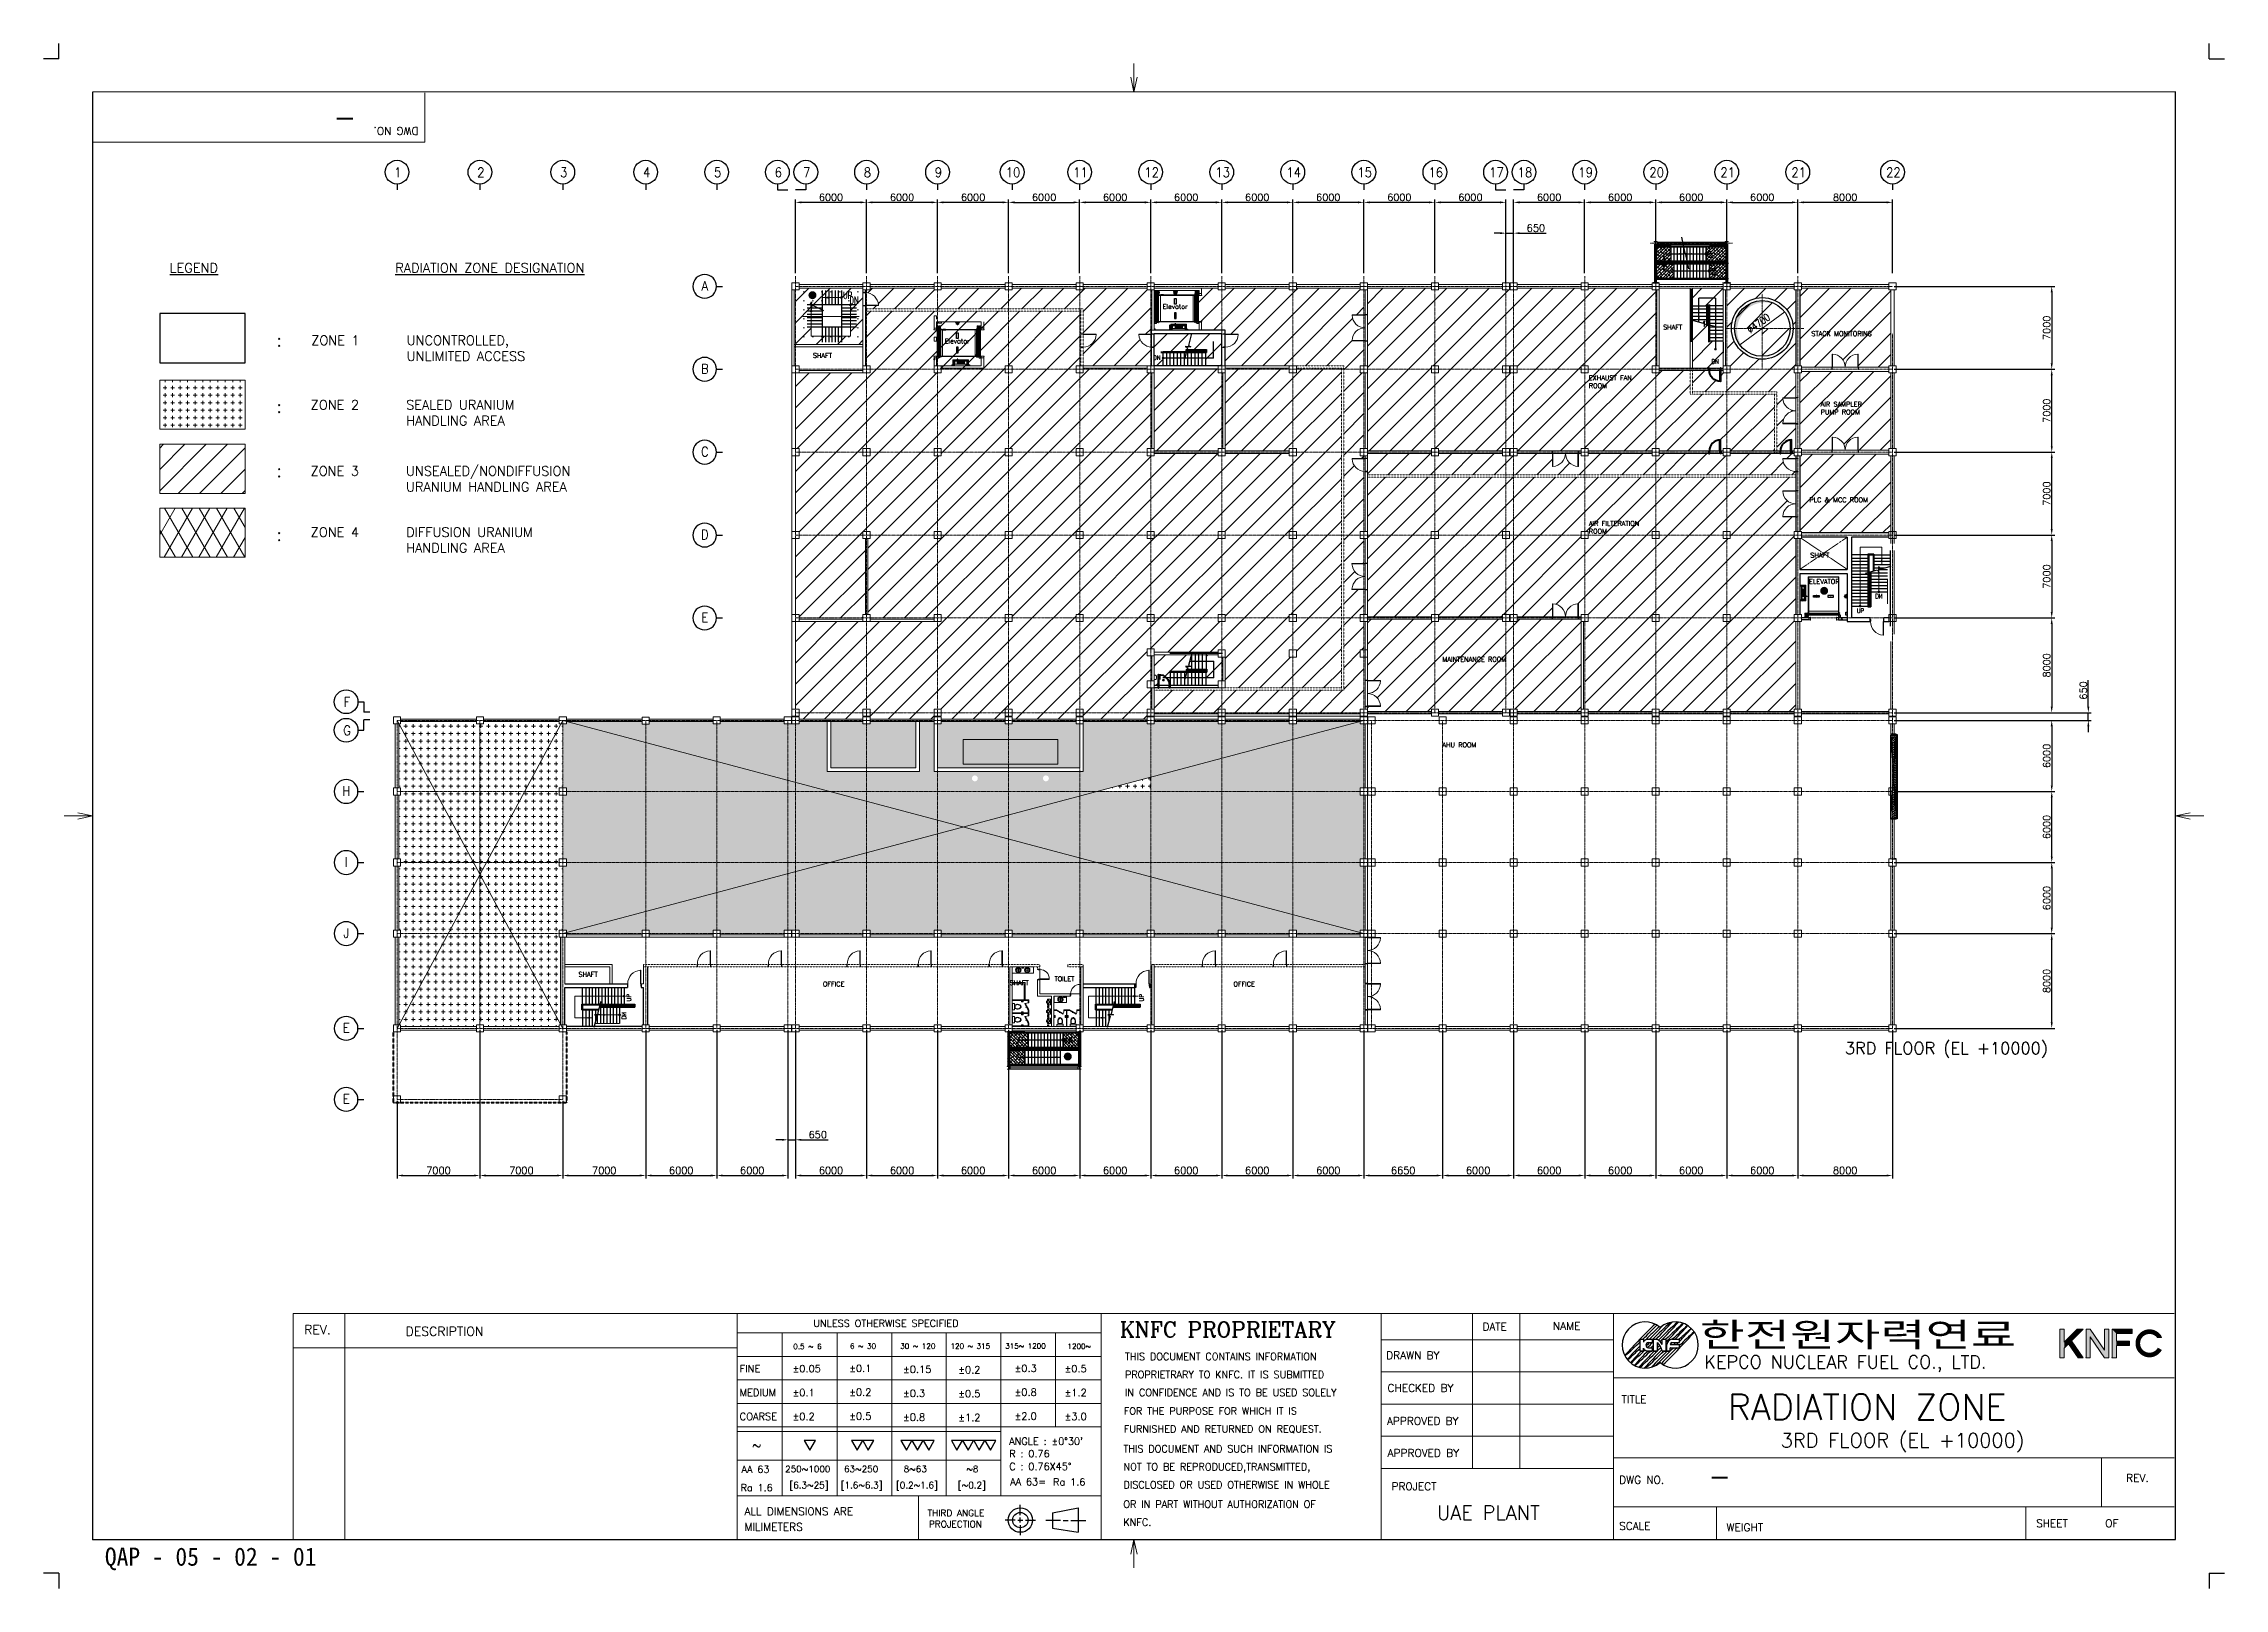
# Model space of a CAD drawing. Extents: x -59767 to 1106559, y -1290 to 1129522.
# Drawn here: x 538540 to 722714, y 507741 to 638175 of the extents above; entities that cross this region are included whole.
import ezdxf
from ezdxf.enums import TextEntityAlignment as Align

# ---------------------------------------------------------------- set-up
doc = ezdxf.new("R2010")
doc.units = 0
for name, pattern in [('CENTER', [2, 1.25, -0.25, 0.25, -0.25]), ('HIDDEN', [0.375, 0.25, -0.125]), ('PHANTOM', [2.5, 1.25, -0.25, 0.25, -0.25, 0.25, -0.25]), ('PHANTOMX2', [5, 2.5, -0.5, 0.5, -0.5, 0.5, -0.5])]:
    doc.linetypes.add(name, pattern=pattern)
doc.layers.get('0').update_dxf_attribs({"linetype": 'CONTINUOUS', "lineweight": 9})
doc.layers.get('Defpoints').update_dxf_attribs({"linetype": 'CONTINUOUS', "lineweight": 9})
for name, color, linetype in [('1', 2, 'CONTINUOUS'), ('15', 1, 'CONTINUOUS'), ('2', 4, 'CONTINUOUS'), ('7', 7, 'CONTINUOUS'), ('ARCH', 9, 'CONTINUOUS'), ('CY', 4, 'CONTINUOUS'), ('DIM', 7, 'CONTINUOUS'), ('EA1', 3, 'CONTINUOUS'), ('EQ', 253, 'CONTINUOUS'), ('HATCH', 6, 'CONTINUOUS'), ('M', 6, 'CONTINUOUS'), ('W-FIN', 4, 'CONTINUOUS'), ('WINDOW', 6, 'CONTINUOUS'), ('Y', 2, 'CONTINUOUS')]:
    doc.layers.add(name, color=color, linetype=linetype)
for name, color, linetype, lineweight in [('CENTER', 1, 'CENTER', 9), ('COL', 4, 'CONTINUOUS', 5), ('COLUMN', 2, 'CONTINUOUS', 9), ('DOOR', 4, 'CONTINUOUS', 9), ('DRY WALL', 254, 'HIDDEN', 9), ('ELEV', 6, 'CONTINUOUS', 9), ('HIDDEN', 251, 'HIDDEN', 5), ('TEXT', 3, 'CONTINUOUS', 9), ('TOILET', 4, 'CONTINUOUS', 9), ('WALL', 7, 'CONTINUOUS', 9), ('WALL_200', 3, 'CONTINUOUS', 9), ('WALL_300', 7, 'CONTINUOUS', 9), ('외형선', 3, 'CONTINUOUS', 9), ('중간선', 5, 'CONTINUOUS', 9), ('중심선', 1, 'CENTER', 9), ('치수선', 6, 'CONTINUOUS', 9)]:
    doc.layers.add(name, color=color, linetype=linetype, lineweight=lineweight)
doc.styles.add('ROMANC', font='romanc.shx', dxfattribs={"bigfont": 'whtgtxt.shx'})
doc.styles.add('ROMANS', font='romans.shx', dxfattribs={"bigfont": 'whgtxt.shx'})
doc.styles.add('ROMANT', font='ROMANT.SHX')
doc.styles.add('SIM', font='SIMPLEX', dxfattribs={"width": 0.85, "bigfont": 'HS'})
doc.styles.get("Standard").update_dxf_attribs({"font": 'romans.shx', "bigfont": 'whtgtxt.shx'})
doc.styles.add('Style-CHAR_FAST_FONT', font='romans.shx')
doc.styles.add('굴림체', font='')
doc.styles.get('굴림체').set_extended_font_data('GulimChe')
doc.dimstyles.new('ISO-25', dxfattribs={"dimscale": 200, "dimtxt": 3, "dimasz": 2.5, "dimexe": 1.25, "dimexo": 0.625, "dimtad": 1, "dimdec": 0, "dimdsep": 46, "dimtxsty": 'Standard', "dimcen": 2.5, "dimadec": 0, "dimazin": 0, "dimtp": 0.1, "dimtm": 0.1, "dimtfac": 0.6, "dimtdec": 0, "dimtmove": 0, "dimatfit": 3, "dimfxl": 1, "dimtvp": 1, "dimtolj": 1, "dimarcsym": 0})
pattern_1 = [(0, (0, 158.75), (0, 635), [317.5, -317.5]), (90, (158.75, 0), (-635, 4e-14), [317.5, -317.5])]

msp = doc.modelspace()

# ---------------------------------------------------------------- texts
at = {"style": 'Style-CHAR_FAST_FONT', "width": 0.7}
for s, p in [('UP', (606053, 616626.5)), ('DN', (606598.7, 616209.2))]:
    msp.add_text(s, height=600, dxfattribs=at).set_placement(p)
at = {"color": 0, "ltscale": 0.5, "style": 'Style-CHAR_FAST_FONT', "width": 0.8}
msp.add_text('Ø4700', height=626.67, rotation=35.845967, dxfattribs=at).set_placement((683367.6, 614557.2), align=Align.MIDDLE)
at = {"color": 0, "ltscale": 0.5, "style": 'ROMANS', "text_generation_flag": 2, "width": 0.9}
for rotation, p in [(180, (693231.8, 591703.4)), (270, (587364.3, 555785))]:
    msp.add_text('DN', height=375, rotation=rotation, dxfattribs=at).set_placement(p)
at = {"color": 0, "ltscale": 0.5, "style": 'ROMANS', "width": 0.9}
for s, p in [('UP', (691668.4, 590101.6)), ('DN', (624807.4, 553858.9)), ('DN', (624807.9, 553858.9))]:
    msp.add_text(s, height=375, dxfattribs=at).set_placement(p)
for p in [(588156.1, 557299.2), (631450.6, 557300)]:
    msp.add_text('UP', height=375, rotation=90, dxfattribs=at).set_placement(p)
at = {"layer": '1', "linetype": 'Continuous', "style": 'ROMANS'}
msp.add_text('DWG NO.', height=652.84, rotation=179.999979, dxfattribs=at).set_placement((570200.1, 631124.3))
at = {"layer": '1', "style": '굴림체', "width": 1.5}
msp.add_text('한전원자력연료', height=2027.76, dxfattribs=at).set_placement((678395.4, 528152.6))
at = {"layer": '1', "linetype": 'Continuous'}
for s, height, style, p in [('REV.', 771.07, 'ROMANS', (560547, 529202.8)), ('DESCRIPTION', 771.075, 'ROMANS', (569112.1, 529054.6)), ('UNLESS OTHERWISE SPECIFIED', 598.44, 'ROMANS', (603550.2, 529820.6)), ('KNFC PROPRIETARY', 1305.687, 'ROMANC', (629437, 528944.4)), ('DATE', 652.84, 'ROMANS', (660050.7, 529513.2)), ('NAME', 652.84, 'ROMANS', (666006.3, 529567.2)), ('0.5 ~ 6', 443.39, 'ROMANS', (601852.8, 527948.8)), ('6 ~ 30', 443.39, 'ROMANS', (606638.8, 527978.7)), ('30 ~ 120', 443.39, 'ROMANS', (610886.3, 527978.7)), ('120 ~ 315', 443.39, 'ROMANS', (615133.8, 527978.7)), ('315~ 1200', 443.39, 'ROMANS', (619751.2, 527985.3)), ('1200~ ', 443.39, 'ROMANS', (625012.2, 527955.4)), ('THIS DOCUMENT CONTAINS INFORMATION', 598.44, 'ROMANS', (629863.7, 527019.9)), ('DRAWN BY', 652.84, 'ROMANS', (651930.3, 527099.7)), ('KEPCO NUCLEAR FUEL CO., LTD.', 1088.072, 'ROMANT', (678795.5, 526318.1)), ('FINE', 609.66, 'ROMANS', (597323.4, 525986.9)), ('%%P0.05', 609.66, 'ROMANS', (601781.1, 525986.9)), ('%%P0.1', 609.66, 'ROMANS', (606567, 526016.8)), ('%%P0.15', 609.66, 'ROMANS', (611113.7, 525927.2)), ('%%P0.2', 609.66, 'ROMANS', (615780, 525897.3)), ('%%P0.3', 609.66, 'ROMANS', (620536, 526016.8)), ('%%P0.5', 609.66, 'ROMANS', (624753.6, 525986.9)), ('PROPRIETRARY TO KNFC. IT IS SUBMITTED', 598.44, 'ROMANS', (629863.7, 525499.9)), ('CHECKED BY', 652.84, 'ROMANS', (652036.8, 524334.5)), ('MEDIUM', 609.66, 'ROMANS', (597323.4, 523968.1)), ('%%P0.1', 609.66, 'ROMANS', (601781.1, 523968.1)), ('%%P0.2', 609.66, 'ROMANS', (606567, 523998)), ('%%P0.3', 609.66, 'ROMANS', (611113.7, 523908.3)), ('%%P0.5', 609.66, 'ROMANS', (615780, 523878.5)), ('%%P0.8', 609.66, 'ROMANS', (620536, 523998)), ('%%P1.2', 609.66, 'ROMANS', (624753.6, 523968.1)), ('IN CONFIDENCE AND IS TO BE USED SOLELY', 598.44, 'ROMANS', (629863.7, 523979.8)), ('TITLE', 652.84, 'ROMANS', (671793.9, 523371.3)), ('COARSE', 609.66, 'ROMANS', (597323.4, 521949.3)), ('%%P0.2', 609.66, 'ROMANS', (601781.1, 521949.3)), ('%%P0.5', 609.66, 'ROMANS', (606567, 521979.1)), ('%%P0.8', 609.66, 'ROMANS', (611113.7, 521889.5)), ('%%P1.2', 609.66, 'ROMANS', (615780, 521859.6)), ('%%P2.0', 609.66, 'ROMANS', (620536, 521979.1)), ('%%P3.0', 609.66, 'ROMANS', (624753.6, 521949.3)), ('FOR THE PURPOSE FOR WHICH IT IS', 598.44, 'ROMANS', (629765, 522420.5)), ('FURNISHED AND RETURNED ON REQUEST.', 598.44, 'ROMANS', (629765, 520900.5)), ('APPROVED BY', 652.843, 'ROMANS', (651994.2, 521549.6)), ('~', 771.1, 'ROMANS', (598368.2, 519435.8)), ("ANGLE : %%P0%%D30'", 598.44, 'ROMANS', (620091.8, 519868.3)), ('R : 0.76', 598.44, 'ROMANS', (620091.8, 518821.2)), ('THIS DOCUMENT AND SUCH INFORMATION IS', 598.44, 'ROMANS', (629738.2, 519226.4)), ('APPROVED BY', 652.843, 'ROMANS', (652042.1, 518846.1)), ('AA 63', 598.44, 'ROMANS', (597486.8, 517487.8)), ('C : 0.76X45%%D', 598.44, 'ROMANS', (620091.8, 517733.7)), ('NOT TO BE REPRODUCED,TRANSMITTED,', 598.44, 'ROMANS', (629738.2, 517706.4)), ('Ra 1.6', 598.44, 'ROMANS', (597403.2, 515942.1)), ('AA 63=', 598.44, 'ROMANS', (620172.4, 516440.6)), ('Ra 1.6', 598.44, 'ROMANS', (623795.8, 516425.4)), ('DISCLOSED OR USED OTHERWISE IN WHOLE', 598.44, 'ROMANS', (629738.2, 516186.3)), ('PROJECT', 652.84, 'ROMANS', (652368.9, 516023.1)), ('DWG NO.', 652.84, 'ROMANS', (671602.2, 516577.9)), ('REV.', 652.84, 'ROMANS', (714427.4, 516745.1)), ('ALL DIMENSIONS ARE', 652.843, 'ROMANS', (597723.8, 513917.4)), ('THIRD ANGLE', 556.887, 'ROMANS', (613185.5, 513826.3)), ('OR IN PART WITHOUT AUTHORIZATION OF', 598.44, 'ROMANS', (629726.5, 514550.3)), ('UAE PLANT', 1200, 'ROMANS', (656208.7, 513535.8)), ('MILIMETERS', 652.84, 'ROMANS', (597723.8, 512608.2)), ('PROJECTION', 556.89, 'ROMANS', (613304, 512890)), ('KNFC.', 598.44, 'ROMANS', (629726.5, 513030.3)), ('SCALE', 652.84, 'ROMANS', (671596.4, 512682.7)), ('WEIGHT', 652.84, 'ROMANS', (680678.8, 512561.4)), ('SHEET      OF', 652.843, 'ROMANS', (706808.7, 512914.1))]:
    msp.add_text(s, height=height, dxfattribs=dict(at, style=style)).set_placement(p)
at = {"layer": '1'}
for s, height, style, p in [('250~1000', 544.04, 'ROMANS', (601164, 517548.6)), ('63~250', 544.04, 'ROMANS', (606138.6, 517548.6)), ('8~63', 544.04, 'ROMANS', (611172.6, 517548.6)), ('~8', 544.04, 'ROMANS', (616459.7, 517548.6)), ('[6.3~25]', 544.04, 'ROMANS', (601523.7, 516185.2)), ('[1.6~6.3]', 544.04, 'ROMANS', (605852.3, 516185.2)), ('[0.2~1.6]', 544.04, 'ROMANS', (610523.5, 516185.2)), ('[~0.2]', 544.04, 'ROMANS', (615743.1, 516185.2)), ('QAP - 05 - 02 - 01', 1536.181, '굴림체', (543713.9, 509654.2))]:
    msp.add_text(s, height=height, dxfattribs=dict(at, style=style)).set_placement(p)
at = {"layer": '2', "color": 7, "style": 'SIM'}
for p in [(558209.4, 612605.5), (558209.4, 606999.8), (558209.4, 601579.7), (558209.4, 596189.5)]:
    msp.add_text(':', height=1050, dxfattribs=at).set_placement(p)
at = {"layer": 'HATCH', "color": 7, "style": 'ROMANS', "width": 0.9}
for p in [(632251, 611470.7), (679407.1, 611147), (632276, 584470.7)]:
    msp.add_text('DN', height=375, dxfattribs=at).set_placement(p)
at = {"layer": 'TEXT', "color": 7, "style": 'ROMANS', "width": 0.9}
for s, p in [('1', (568466.2, 627304.3)), ('2', (575466.2, 627304.3)), ('3', (582466.7, 627304.3)), ('4', (589466.7, 627304.3)), ('5', (595466.7, 627304.3)), ('6', (600591.7, 627304.3)), ('7', (602991.7, 627304.3)), ('8', (608116.7, 627304.3)), ('9', (614116.7, 627304.3)), ('10', (620416.7, 627304.3)), ('11', (626116.7, 627304.3)), ('12', (632116.7, 627304.3)), ('13', (638116.7, 627304.3)), ('14', (644116.7, 627304.3)), ('15', (650116.7, 627304.3)), ('16', (656116.7, 627304.3)), ('17', (661241.7, 627304.3)), ('18', (663641.7, 627304.3)), ('19', (668766.7, 627304.3)), ('20', (674766.7, 627304.3)), ('21', (680766.7, 627304.3)), ('21', (686766.7, 627304.3)), ('22', (694765.4, 627304.3)), ('A', (594379.1, 617718.5)), ('B', (594379.1, 610718.5)), ('C', (594379.1, 603718.5)), ('D', (594379.1, 596718.4)), ('E', (594379.1, 589718.5)), ('F', (564167.6, 582586.5)), ('G', (564167.6, 580186.5)), ('H', (564099.8, 575068.5)), ('I', (564099.8, 569068.5)), ('J', (564099.8, 563068.5)), ('E', (564099.8, 555068.5)), ('E', (564099.8, 549068.5))]:
    msp.add_text(s, height=800, dxfattribs=at).set_placement(p, align=Align.MIDDLE)
at = {"layer": 'TEXT', "lineweight": 9}
for s, p in [('Elevator', (633041, 615781.5)), ('SHAFT', (675313.5, 614037)), ('SHAFT', (603509.4, 611645.8, 0)), ('Elevator', (614636, 612859.8)), ('SHAFT', (687742.8, 594775.5)), ('ELEVATOR', (687637.9, 592553.4)), ('SHAFT', (583717.3, 559387.9)), ('SHAFT', (620117.1, 558678.8)), ('TOILET', (623910, 559007))]:
    msp.add_text(s, height=400, dxfattribs=at).set_placement(p)
for s, p in [('STACK MONITORING', (687834.6, 613363.5)), ('PLC & MCC ROOM', (687668.1, 599330)), ('MAINTENANCE ROOM', (656673.4, 585867.2)), ('AHU ROOM', (656673.4, 578642)), ('OFFICE', (604353, 558447.5)), ('OFFICE', (639022, 558447.5))]:
    msp.add_text(s, height=400, dxfattribs=at).set_placement(p, align=Align.BOTTOM_LEFT)
at = {"layer": 'TEXT'}
msp.add_text('3RD FLOOR (EL +10000)', height=1000, dxfattribs=at).set_placement((699236.4, 553288.2), align=Align.MIDDLE)
at = {"layer": 'TEXT', "color": 2}
msp.add_text('3RD FLOOR (EL +10000)', height=1200, dxfattribs=at).set_placement((695531.7, 520156.8), align=Align.MIDDLE)
at = {"layer": 'TEXT', "lineweight": 9, "char_height": 400, "width": 5704.775, "attachment_point": 1}
for s, insert in [('EXHAUST FAN\\PROOM', (669040.6, 610153.4)), ('AIR SAMPLER\\PPUMP ROOM', (688618.6, 607933.2)), ('AIR FILTERATION\\PROOM ', (669040.6, 597865.5))]:
    msp.add_mtext(s, dxfattribs=dict(at, insert=insert))
at = {"layer": 'TEXT', "color": 2, "insert": (680760.8, 524150.1), "char_height": 2172.377, "attachment_point": 1, "style": 'ROMANS'}
msp.add_mtext_dynamic_manual_height_columns('RADIATION ZONE', width=35001.154, gutter_width=20, heights=[-2379.3], dxfattribs=at)
at = {"layer": 'WALL', "style": 'ROMANS', "width": 0.9}
for s, p in [('UP', (679534.8, 620072.1)), ('DN', (679804.8, 618622.1))]:
    msp.add_text(s, height=375, rotation=90, dxfattribs=at).set_placement(p)
at = {"layer": 'Y', "linetype": 'Continuous', "style": 'ROMANS'}
for s, p in [('%%ULEGEND', (549188.2, 618843.8)), ('%%URADIATION ZONE DESIGNATION', (568233.8, 618843.8))]:
    msp.add_text(s, height=800, dxfattribs=at).set_placement(p)
at = {"layer": 'Y', "linetype": 'Continuous', "char_height": 800, "attachment_point": 1, "style": 'ROMANS'}
for s, insert, width in [('\\pxr0.57416;ZONE 1', (561145.2, 613524.8), 12039.641), ('\\pxr0.57416;UNCONTROLLED, \\PUNLIMITED ACCESS', (569202.3, 613524.8), 17290.539), ('\\pxr0.57416;ZONE 2', (561098, 608072.6), 12039.641), ('\\pxr0.57416;{\\Fromans.shx,whgtxt.shx;SEALED URANIUM HANDLING AREA}', (569155.1, 608072.6), 12496.295), ('\\pxr0.57416;ZONE 3', (561089.2, 602487.6), 12039.641), ('\\pxr0.57416;UNSEALED/NONDIFFUSION URANIUM HANDLING AREA', (569146.3, 602487.6), 17600.706), ('\\pxr0.57416;ZONE 4', (561097.4, 597328.9), 12039.641), ('{\\Fromans.shx,whgtxt.shx;DIFFUSION URANIUM \\PHANDLING AREA}', (569154.4, 597328.9), 15707.812)]:
    msp.add_mtext(s, dxfattribs=dict(at, insert=insert, width=width))
at = {"layer": '외형선', "insert": (564940.2, 630840.6), "char_height": 1737.9, "attachment_point": 1, "rotation": 180, "style": 'ROMANS'}
msp.add_mtext_dynamic_manual_height_columns('{\\C2;-}', width=364.69, gutter_width=20, heights=[-1737.9], dxfattribs=at)
at = {"layer": '외형선', "insert": (679123.6, 518092), "char_height": 1737.9, "attachment_point": 1, "style": 'ROMANS'}
msp.add_mtext_dynamic_manual_height_columns('{\\C2;-}', width=304.93, gutter_width=20, heights=[-1737.9], dxfattribs=at)

# ---------------------------------------------------------------- blocks, each defined once
blk = doc.blocks.new('column600')
at = {"layer": 'COLUMN', "linetype": 'Continuous'}
blk.add_lwpolyline([(-300, -300), (300, -300), (300, 300), (-300, 300)], close=True, dxfattribs=at)
blk = doc.blocks.new('*D474')
at = {"layer": 'Defpoints', "color": 0}
for p in [(575388, 555029), (568388, 549029), (575388, 542601)]:
    blk.add_point(p, dxfattribs=at)
at = {"layer": '치수선', "color": 0, "lineweight": -2}
for p, q in [((575388, 554904), (575388, 542351)), ((568388, 548904), (568388, 542351)), ((568888, 542601), (574888, 542601))]:
    blk.add_line(p, q, dxfattribs=at)
at = {"layer": '치수선', "color": 0}
for points in [[(568888, 542684), (568888, 542518), (568388, 542601)], [(574888, 542518), (574888, 542684), (575388, 542601)]]:
    blk.add_solid(points, dxfattribs=at)
at = {"layer": '치수선', "color": 0, "insert": (571888, 543026), "char_height": 600, "attachment_point": 5}
blk.add_mtext('\\A1;7000', dxfattribs=at)
blk = doc.blocks.new('*D502')
at = {"layer": 'Defpoints', "color": 0}
for p in [(694689, 610679), (708133, 610679), (694689, 603679)]:
    blk.add_point(p, dxfattribs=at)
at = {"layer": '치수선', "color": 0, "lineweight": -2}
for p, q in [((694814, 610679), (708383, 610679)), ((708133, 604179), (708133, 610179)), ((694814, 603679), (708383, 603679))]:
    blk.add_line(p, q, dxfattribs=at)
at = {"layer": '치수선', "color": 0}
for points in [[(708216, 610179), (708050, 610179), (708133, 610679)], [(708050, 604179), (708216, 604179), (708133, 603679)]]:
    blk.add_solid(points, dxfattribs=at)
at = {"layer": '치수선', "color": 0, "insert": (707708, 607179), "char_height": 600, "attachment_point": 5, "rotation": 90}
blk.add_mtext('\\A1;7000', dxfattribs=at)
blk = doc.blocks.new('*D475')
at = {"layer": 'Defpoints', "color": 0}
for p in [(575389, 554729), (582389, 549029), (582389, 542601)]:
    blk.add_point(p, dxfattribs=at)
at = {"layer": '치수선', "color": 0, "lineweight": -2}
for p, q in [((575389, 554604), (575389, 542351)), ((582389, 548904), (582389, 542351)), ((575889, 542601), (581889, 542601))]:
    blk.add_line(p, q, dxfattribs=at)
at = {"layer": '치수선', "color": 0}
for points in [[(575889, 542684), (575889, 542518), (575389, 542601)], [(581889, 542518), (581889, 542684), (582389, 542601)]]:
    blk.add_solid(points, dxfattribs=at)
at = {"layer": '치수선', "color": 0, "insert": (578889, 543026), "char_height": 600, "attachment_point": 5}
blk.add_mtext('\\A1;7000', dxfattribs=at)
blk = doc.blocks.new('*D476')
at = {"layer": 'Defpoints', "color": 0}
for p in [(589389, 555029), (582389, 549029), (589389, 542601)]:
    blk.add_point(p, dxfattribs=at)
at = {"layer": '치수선', "color": 0, "lineweight": -2}
for p, q in [((589389, 554904), (589389, 542351)), ((582389, 548904), (582389, 542351)), ((582889, 542601), (588889, 542601))]:
    blk.add_line(p, q, dxfattribs=at)
at = {"layer": '치수선', "color": 0}
for points in [[(582889, 542684), (582889, 542518), (582389, 542601)], [(588889, 542518), (588889, 542684), (589389, 542601)]]:
    blk.add_solid(points, dxfattribs=at)
at = {"layer": '치수선', "color": 0, "insert": (585889, 543026), "char_height": 600, "attachment_point": 5}
blk.add_mtext('\\A1;7000', dxfattribs=at)
blk = doc.blocks.new('*D477')
at = {"layer": 'Defpoints', "color": 0}
for p in [(589389, 555029), (595389, 555029), (595389, 542601)]:
    blk.add_point(p, dxfattribs=at)
at = {"layer": '치수선', "color": 0, "lineweight": -2}
for p, q in [((589389, 554904), (589389, 542351)), ((595389, 554904), (595389, 542351)), ((589889, 542601), (594889, 542601))]:
    blk.add_line(p, q, dxfattribs=at)
at = {"layer": '치수선', "color": 0}
for points in [[(589889, 542684), (589889, 542518), (589389, 542601)], [(594889, 542518), (594889, 542684), (595389, 542601)]]:
    blk.add_solid(points, dxfattribs=at)
at = {"layer": '치수선', "color": 0, "insert": (592389, 543026), "char_height": 600, "attachment_point": 5}
blk.add_mtext('\\A1;6000', dxfattribs=at)
blk = doc.blocks.new('*D478')
at = {"layer": 'Defpoints', "color": 0}
for p in [(595389, 555029), (601389, 555029), (601389, 542601)]:
    blk.add_point(p, dxfattribs=at)
at = {"layer": '치수선', "color": 0, "lineweight": -2}
for p, q in [((595389, 554904), (595389, 542351)), ((601389, 554904), (601389, 542351)), ((595889, 542601), (600889, 542601))]:
    blk.add_line(p, q, dxfattribs=at)
at = {"layer": '치수선', "color": 0}
for points in [[(595889, 542684), (595889, 542518), (595389, 542601)], [(600889, 542518), (600889, 542684), (601389, 542601)]]:
    blk.add_solid(points, dxfattribs=at)
at = {"layer": '치수선', "color": 0, "insert": (598389, 543026), "char_height": 600, "attachment_point": 5}
blk.add_mtext('\\A1;6000', dxfattribs=at)
blk = doc.blocks.new('*D479')
at = {"layer": 'Defpoints', "color": 0}
for p in [(602039, 555029), (608039, 555029), (608039, 542601)]:
    blk.add_point(p, dxfattribs=at)
at = {"layer": '치수선', "color": 0, "lineweight": -2}
for p, q in [((602039, 554904), (602039, 542351)), ((608039, 554904), (608039, 542351)), ((602539, 542601), (607539, 542601))]:
    blk.add_line(p, q, dxfattribs=at)
at = {"layer": '치수선', "color": 0}
for points in [[(602539, 542684), (602539, 542518), (602039, 542601)], [(607539, 542518), (607539, 542684), (608039, 542601)]]:
    blk.add_solid(points, dxfattribs=at)
at = {"layer": '치수선', "color": 0, "insert": (605039, 543026), "char_height": 600, "attachment_point": 5}
blk.add_mtext('\\A1;6000', dxfattribs=at)
blk = doc.blocks.new('*D480')
at = {"layer": 'Defpoints', "color": 0}
for p in [(608039, 555029), (614039, 555029), (614039, 542601)]:
    blk.add_point(p, dxfattribs=at)
at = {"layer": '치수선', "color": 0, "lineweight": -2}
for p, q in [((608039, 554904), (608039, 542351)), ((614039, 554904), (614039, 542351)), ((608539, 542601), (613539, 542601))]:
    blk.add_line(p, q, dxfattribs=at)
at = {"layer": '치수선', "color": 0}
for points in [[(608539, 542684), (608539, 542518), (608039, 542601)], [(613539, 542518), (613539, 542684), (614039, 542601)]]:
    blk.add_solid(points, dxfattribs=at)
at = {"layer": '치수선', "color": 0, "insert": (611039, 543026), "char_height": 600, "attachment_point": 5}
blk.add_mtext('\\A1;6000', dxfattribs=at)
blk = doc.blocks.new('*D481')
at = {"layer": 'Defpoints', "color": 0}
for p in [(614039, 555029), (620039, 555029), (620039, 542601)]:
    blk.add_point(p, dxfattribs=at)
at = {"layer": '치수선', "color": 0, "lineweight": -2}
for p, q in [((614039, 554904), (614039, 542351)), ((620039, 554904), (620039, 542351)), ((614539, 542601), (619539, 542601))]:
    blk.add_line(p, q, dxfattribs=at)
at = {"layer": '치수선', "color": 0}
for points in [[(614539, 542684), (614539, 542518), (614039, 542601)], [(619539, 542518), (619539, 542684), (620039, 542601)]]:
    blk.add_solid(points, dxfattribs=at)
at = {"layer": '치수선', "color": 0, "insert": (617039, 543026), "char_height": 600, "attachment_point": 5}
blk.add_mtext('\\A1;6000', dxfattribs=at)
blk = doc.blocks.new('*D482')
at = {"layer": 'Defpoints', "color": 0}
for p in [(620039, 555029), (626039, 555029), (626039, 542601)]:
    blk.add_point(p, dxfattribs=at)
at = {"layer": '치수선', "color": 0, "lineweight": -2}
for p, q in [((620039, 554904), (620039, 542351)), ((626039, 554904), (626039, 542351)), ((620539, 542601), (625539, 542601))]:
    blk.add_line(p, q, dxfattribs=at)
at = {"layer": '치수선', "color": 0}
for points in [[(620539, 542684), (620539, 542518), (620039, 542601)], [(625539, 542518), (625539, 542684), (626039, 542601)]]:
    blk.add_solid(points, dxfattribs=at)
at = {"layer": '치수선', "color": 0, "insert": (623039, 543026), "char_height": 600, "attachment_point": 5}
blk.add_mtext('\\A1;6000', dxfattribs=at)
blk = doc.blocks.new('*D483')
at = {"layer": 'Defpoints', "color": 0}
for p in [(626039, 555029), (632039, 555029), (632039, 542601)]:
    blk.add_point(p, dxfattribs=at)
at = {"layer": '치수선', "color": 0, "lineweight": -2}
for p, q in [((626039, 554904), (626039, 542351)), ((632039, 554904), (632039, 542351)), ((626539, 542601), (631539, 542601))]:
    blk.add_line(p, q, dxfattribs=at)
at = {"layer": '치수선', "color": 0}
for points in [[(626539, 542684), (626539, 542518), (626039, 542601)], [(631539, 542518), (631539, 542684), (632039, 542601)]]:
    blk.add_solid(points, dxfattribs=at)
at = {"layer": '치수선', "color": 0, "insert": (629039, 543026), "char_height": 600, "attachment_point": 5}
blk.add_mtext('\\A1;6000', dxfattribs=at)
blk = doc.blocks.new('*D484')
at = {"layer": 'Defpoints', "color": 0}
for p in [(638039, 555029), (644039, 555029), (644039, 542601)]:
    blk.add_point(p, dxfattribs=at)
at = {"layer": '치수선', "color": 0, "lineweight": -2}
for p, q in [((638039, 554904), (638039, 542351)), ((644039, 554904), (644039, 542351)), ((638539, 542601), (643539, 542601))]:
    blk.add_line(p, q, dxfattribs=at)
at = {"layer": '치수선', "color": 0}
for points in [[(638539, 542684), (638539, 542518), (638039, 542601)], [(643539, 542518), (643539, 542684), (644039, 542601)]]:
    blk.add_solid(points, dxfattribs=at)
at = {"layer": '치수선', "color": 0, "insert": (641039, 543026), "char_height": 600, "attachment_point": 5}
blk.add_mtext('\\A1;6000', dxfattribs=at)
blk = doc.blocks.new('*D485')
at = {"layer": 'Defpoints', "color": 0}
for p in [(644039, 555029), (650039, 555029), (650039, 542601)]:
    blk.add_point(p, dxfattribs=at)
at = {"layer": '치수선', "color": 0, "lineweight": -2}
for p, q in [((644039, 554904), (644039, 542351)), ((650039, 554904), (650039, 542351)), ((644539, 542601), (649539, 542601))]:
    blk.add_line(p, q, dxfattribs=at)
at = {"layer": '치수선', "color": 0}
for points in [[(644539, 542684), (644539, 542518), (644039, 542601)], [(649539, 542518), (649539, 542684), (650039, 542601)]]:
    blk.add_solid(points, dxfattribs=at)
at = {"layer": '치수선', "color": 0, "insert": (647039, 543026), "char_height": 600, "attachment_point": 5}
blk.add_mtext('\\A1;6000', dxfattribs=at)
blk = doc.blocks.new('*D486')
at = {"layer": 'Defpoints', "color": 0}
for p in [(601389, 555029), (602039, 555029), (602039, 545618)]:
    blk.add_point(p, dxfattribs=at)
at = {"layer": '치수선', "color": 0, "lineweight": -2}
for p, q in [((601389, 554904), (601389, 545368)), ((602039, 554904), (602039, 545368)), ((600889, 545618), (600389, 545618)), ((601389, 545618), (602039, 545618)), ((602539, 545618), (604801, 545618))]:
    blk.add_line(p, q, dxfattribs=at)
at = {"layer": '치수선', "color": 0}
for points in [[(600889, 545535), (600889, 545701), (601389, 545618)], [(602539, 545701), (602539, 545535), (602039, 545618)]]:
    blk.add_solid(points, dxfattribs=at)
at = {"layer": '치수선', "color": 0, "insert": (603920, 546043), "char_height": 600, "attachment_point": 5}
blk.add_mtext('\\A1;650', dxfattribs=at)
blk = doc.blocks.new('*D487')
at = {"layer": 'Defpoints', "color": 0}
for p in [(650039, 555029), (656689, 555029), (656689, 542601)]:
    blk.add_point(p, dxfattribs=at)
at = {"layer": '치수선', "color": 0, "lineweight": -2}
for p, q in [((650039, 554904), (650039, 542351)), ((656689, 554904), (656689, 542351)), ((650539, 542601), (656189, 542601))]:
    blk.add_line(p, q, dxfattribs=at)
at = {"layer": '치수선', "color": 0}
for points in [[(650539, 542684), (650539, 542518), (650039, 542601)], [(656189, 542518), (656189, 542684), (656689, 542601)]]:
    blk.add_solid(points, dxfattribs=at)
at = {"layer": '치수선', "color": 0, "insert": (653364, 543026), "char_height": 600, "attachment_point": 5}
blk.add_mtext('\\A1;6650', dxfattribs=at)
blk = doc.blocks.new('*D488')
at = {"layer": 'Defpoints', "color": 0}
for p in [(656689, 555029), (662689, 555029), (662689, 542601)]:
    blk.add_point(p, dxfattribs=at)
at = {"layer": '치수선', "color": 0, "lineweight": -2}
for p, q in [((656689, 554904), (656689, 542351)), ((662689, 554904), (662689, 542351)), ((657189, 542601), (662189, 542601))]:
    blk.add_line(p, q, dxfattribs=at)
at = {"layer": '치수선', "color": 0}
for points in [[(657189, 542684), (657189, 542518), (656689, 542601)], [(662189, 542518), (662189, 542684), (662689, 542601)]]:
    blk.add_solid(points, dxfattribs=at)
at = {"layer": '치수선', "color": 0, "insert": (659689, 543026), "char_height": 600, "attachment_point": 5}
blk.add_mtext('\\A1;6000', dxfattribs=at)
blk = doc.blocks.new('*D489')
at = {"layer": 'Defpoints', "color": 0}
for p in [(662689, 555029), (668689, 555029), (668689, 542601)]:
    blk.add_point(p, dxfattribs=at)
at = {"layer": '치수선', "color": 0, "lineweight": -2}
for p, q in [((662689, 554904), (662689, 542351)), ((668689, 554904), (668689, 542351)), ((663189, 542601), (668189, 542601))]:
    blk.add_line(p, q, dxfattribs=at)
at = {"layer": '치수선', "color": 0}
for points in [[(663189, 542684), (663189, 542518), (662689, 542601)], [(668189, 542518), (668189, 542684), (668689, 542601)]]:
    blk.add_solid(points, dxfattribs=at)
at = {"layer": '치수선', "color": 0, "insert": (665689, 543026), "char_height": 600, "attachment_point": 5}
blk.add_mtext('\\A1;6000', dxfattribs=at)
blk = doc.blocks.new('*D490')
at = {"layer": 'Defpoints', "color": 0}
for p in [(668689, 555029), (674689, 555029), (674689, 542601)]:
    blk.add_point(p, dxfattribs=at)
at = {"layer": '치수선', "color": 0, "lineweight": -2}
for p, q in [((668689, 554904), (668689, 542351)), ((674689, 554904), (674689, 542351)), ((669189, 542601), (674189, 542601))]:
    blk.add_line(p, q, dxfattribs=at)
at = {"layer": '치수선', "color": 0}
for points in [[(669189, 542684), (669189, 542518), (668689, 542601)], [(674189, 542518), (674189, 542684), (674689, 542601)]]:
    blk.add_solid(points, dxfattribs=at)
at = {"layer": '치수선', "color": 0, "insert": (671689, 543026), "char_height": 600, "attachment_point": 5}
blk.add_mtext('\\A1;6000', dxfattribs=at)
blk = doc.blocks.new('*D491')
at = {"layer": 'Defpoints', "color": 0}
for p in [(674689, 555029), (680689, 555029), (680689, 542601)]:
    blk.add_point(p, dxfattribs=at)
at = {"layer": '치수선', "color": 0, "lineweight": -2}
for p, q in [((674689, 554904), (674689, 542351)), ((680689, 554904), (680689, 542351)), ((675189, 542601), (680189, 542601))]:
    blk.add_line(p, q, dxfattribs=at)
at = {"layer": '치수선', "color": 0}
for points in [[(675189, 542684), (675189, 542518), (674689, 542601)], [(680189, 542518), (680189, 542684), (680689, 542601)]]:
    blk.add_solid(points, dxfattribs=at)
at = {"layer": '치수선', "color": 0, "insert": (677689, 543026), "char_height": 600, "attachment_point": 5}
blk.add_mtext('\\A1;6000', dxfattribs=at)
blk = doc.blocks.new('*D492')
at = {"layer": 'Defpoints', "color": 0}
for p in [(680689, 555029), (686689, 555029), (686689, 542601)]:
    blk.add_point(p, dxfattribs=at)
at = {"layer": '치수선', "color": 0, "lineweight": -2}
for p, q in [((680689, 554904), (680689, 542351)), ((686689, 554904), (686689, 542351)), ((681189, 542601), (686189, 542601))]:
    blk.add_line(p, q, dxfattribs=at)
at = {"layer": '치수선', "color": 0}
for points in [[(681189, 542684), (681189, 542518), (680689, 542601)], [(686189, 542518), (686189, 542684), (686689, 542601)]]:
    blk.add_solid(points, dxfattribs=at)
at = {"layer": '치수선', "color": 0, "insert": (683689, 543026), "char_height": 600, "attachment_point": 5}
blk.add_mtext('\\A1;6000', dxfattribs=at)
blk = doc.blocks.new('*D493')
at = {"layer": 'Defpoints', "color": 0}
for p in [(686689, 555029), (694689, 555029), (694689, 542601)]:
    blk.add_point(p, dxfattribs=at)
at = {"layer": '치수선', "color": 0, "lineweight": -2}
for p, q in [((686689, 554904), (686689, 542351)), ((694689, 554904), (694689, 542351)), ((687189, 542601), (694189, 542601))]:
    blk.add_line(p, q, dxfattribs=at)
at = {"layer": '치수선', "color": 0}
for points in [[(687189, 542684), (687189, 542518), (686689, 542601)], [(694189, 542518), (694189, 542684), (694689, 542601)]]:
    blk.add_solid(points, dxfattribs=at)
at = {"layer": '치수선', "color": 0, "insert": (690689, 543026), "char_height": 600, "attachment_point": 5}
blk.add_mtext('\\A1;8000', dxfattribs=at)
blk = doc.blocks.new('*D494')
at = {"layer": 'Defpoints', "color": 0}
for p in [(694689, 563029), (708133, 563029), (694689, 555029)]:
    blk.add_point(p, dxfattribs=at)
at = {"layer": '치수선', "color": 0, "lineweight": -2}
for p, q in [((694814, 563029), (708383, 563029)), ((708133, 555529), (708133, 562529)), ((694814, 555029), (708383, 555029))]:
    blk.add_line(p, q, dxfattribs=at)
at = {"layer": '치수선', "color": 0}
for points in [[(708216, 562529), (708050, 562529), (708133, 563029)], [(708050, 555529), (708216, 555529), (708133, 555029)]]:
    blk.add_solid(points, dxfattribs=at)
at = {"layer": '치수선', "color": 0, "insert": (707708, 559029), "char_height": 600, "attachment_point": 5, "rotation": 90}
blk.add_mtext('\\A1;8000', dxfattribs=at)
blk = doc.blocks.new('*D495')
at = {"layer": 'Defpoints', "color": 0}
for p in [(694689, 569029), (694689, 563029), (708133, 563029)]:
    blk.add_point(p, dxfattribs=at)
at = {"layer": '치수선', "color": 0, "lineweight": -2}
for p, q in [((694814, 569029), (708383, 569029)), ((708133, 568529), (708133, 563529)), ((694814, 563029), (708383, 563029))]:
    blk.add_line(p, q, dxfattribs=at)
at = {"layer": '치수선', "color": 0}
for points in [[(708216, 568529), (708050, 568529), (708133, 569029)], [(708050, 563529), (708216, 563529), (708133, 563029)]]:
    blk.add_solid(points, dxfattribs=at)
at = {"layer": '치수선', "color": 0, "insert": (707708, 566029), "char_height": 600, "attachment_point": 5, "rotation": 90}
blk.add_mtext('\\A1;6000', dxfattribs=at)
blk = doc.blocks.new('*D496')
at = {"layer": 'Defpoints', "color": 0}
for p in [(694689, 575029), (708133, 575029), (694689, 569029)]:
    blk.add_point(p, dxfattribs=at)
at = {"layer": '치수선', "color": 0, "lineweight": -2}
for p, q in [((694814, 575029), (708383, 575029)), ((708133, 569529), (708133, 574529)), ((694814, 569029), (708383, 569029))]:
    blk.add_line(p, q, dxfattribs=at)
at = {"layer": '치수선', "color": 0}
for points in [[(708216, 574529), (708050, 574529), (708133, 575029)], [(708050, 569529), (708216, 569529), (708133, 569029)]]:
    blk.add_solid(points, dxfattribs=at)
at = {"layer": '치수선', "color": 0, "insert": (707708, 572029), "char_height": 600, "attachment_point": 5, "rotation": 90}
blk.add_mtext('\\A1;6000', dxfattribs=at)
blk = doc.blocks.new('*D497')
at = {"layer": 'Defpoints', "color": 0}
for p in [(694689, 603679), (708133, 603679), (694689, 596679)]:
    blk.add_point(p, dxfattribs=at)
at = {"layer": '치수선', "color": 0, "lineweight": -2}
for p, q in [((694814, 603679), (708383, 603679)), ((708133, 597179), (708133, 603179)), ((694814, 596679), (708383, 596679))]:
    blk.add_line(p, q, dxfattribs=at)
at = {"layer": '치수선', "color": 0}
for points in [[(708216, 603179), (708050, 603179), (708133, 603679)], [(708050, 597179), (708216, 597179), (708133, 596679)]]:
    blk.add_solid(points, dxfattribs=at)
at = {"layer": '치수선', "color": 0, "insert": (707708, 600179), "char_height": 600, "attachment_point": 5, "rotation": 90}
blk.add_mtext('\\A1;7000', dxfattribs=at)
blk = doc.blocks.new('*D498')
at = {"layer": 'Defpoints', "color": 0}
for p in [(694689, 617679), (694689, 610679), (708133, 610679)]:
    blk.add_point(p, dxfattribs=at)
at = {"layer": '치수선', "color": 0, "lineweight": -2}
for p, q in [((694814, 617679), (708383, 617679)), ((708133, 617179), (708133, 611179)), ((694814, 610679), (708383, 610679))]:
    blk.add_line(p, q, dxfattribs=at)
at = {"layer": '치수선', "color": 0}
for points in [[(708216, 617179), (708050, 617179), (708133, 617679)], [(708050, 611179), (708216, 611179), (708133, 610679)]]:
    blk.add_solid(points, dxfattribs=at)
at = {"layer": '치수선', "color": 0, "insert": (707708, 614179), "char_height": 600, "attachment_point": 5, "rotation": 90}
blk.add_mtext('\\A1;7000', dxfattribs=at)
blk = doc.blocks.new('*D499')
at = {"layer": 'Defpoints', "color": 0}
for p in [(694689, 581029), (694689, 575029), (708133, 575029)]:
    blk.add_point(p, dxfattribs=at)
at = {"layer": '치수선', "color": 0, "lineweight": -2}
for p, q in [((694814, 581029), (708383, 581029)), ((708133, 580529), (708133, 575529)), ((694814, 575029), (708383, 575029))]:
    blk.add_line(p, q, dxfattribs=at)
at = {"layer": '치수선', "color": 0}
for points in [[(708216, 580529), (708050, 580529), (708133, 581029)], [(708050, 575529), (708216, 575529), (708133, 575029)]]:
    blk.add_solid(points, dxfattribs=at)
at = {"layer": '치수선', "color": 0, "insert": (707708, 578029), "char_height": 600, "attachment_point": 5, "rotation": 90}
blk.add_mtext('\\A1;6000', dxfattribs=at)
blk = doc.blocks.new('*D500')
at = {"layer": 'Defpoints', "color": 0}
for p in [(694687, 589679), (694687, 581679), (708133, 581679)]:
    blk.add_point(p, dxfattribs=at)
at = {"layer": '치수선', "color": 0, "lineweight": -2}
for p, q in [((694812, 589679), (708383, 589679)), ((708133, 589179), (708133, 582179)), ((694812, 581679), (708383, 581679))]:
    blk.add_line(p, q, dxfattribs=at)
at = {"layer": '치수선', "color": 0}
for points in [[(708216, 589179), (708050, 589179), (708133, 589679)], [(708050, 582179), (708216, 582179), (708133, 581679)]]:
    blk.add_solid(points, dxfattribs=at)
at = {"layer": '치수선', "color": 0, "insert": (707708, 585679), "char_height": 600, "attachment_point": 5, "rotation": 90}
blk.add_mtext('\\A1;8000', dxfattribs=at)
blk = doc.blocks.new('*D501')
at = {"layer": 'Defpoints', "color": 0}
for p in [(694689, 596679), (694687, 589679), (708133, 589679)]:
    blk.add_point(p, dxfattribs=at)
at = {"layer": '치수선', "color": 0, "lineweight": -2}
for p, q in [((694814, 596679), (708383, 596679)), ((708133, 596179), (708133, 590179)), ((694812, 589679), (708383, 589679))]:
    blk.add_line(p, q, dxfattribs=at)
at = {"layer": '치수선', "color": 0}
for points in [[(708216, 596179), (708050, 596179), (708133, 596679)], [(708050, 590179), (708216, 590179), (708133, 589679)]]:
    blk.add_solid(points, dxfattribs=at)
at = {"layer": '치수선', "color": 0, "insert": (707708, 593179), "char_height": 600, "attachment_point": 5, "rotation": 90}
blk.add_mtext('\\A1;7000', dxfattribs=at)
blk = doc.blocks.new('*D503')
at = {"layer": 'Defpoints', "color": 0}
for p in [(694689, 581679), (694689, 581029), (711224, 581679)]:
    blk.add_point(p, dxfattribs=at)
at = {"layer": '치수선', "color": 0, "lineweight": -2}
for p, q in [((711224, 582179), (711224, 584441)), ((694814, 581679), (711474, 581679)), ((694814, 581029), (711474, 581029)), ((711224, 581029), (711224, 581679)), ((711224, 580529), (711224, 580029))]:
    blk.add_line(p, q, dxfattribs=at)
at = {"layer": '치수선', "color": 0}
for points in [[(711140, 582179), (711307, 582179), (711224, 581679)], [(711307, 580529), (711140, 580529), (711224, 581029)]]:
    blk.add_solid(points, dxfattribs=at)
at = {"layer": '치수선', "color": 0, "insert": (710799, 583560), "char_height": 600, "attachment_point": 5, "rotation": 90}
blk.add_mtext('\\A1;650', dxfattribs=at)
blk = doc.blocks.new('*D504')
at = {"layer": 'Defpoints', "color": 0}
for p in [(632039, 555029), (638039, 555029), (638039, 542601)]:
    blk.add_point(p, dxfattribs=at)
at = {"layer": '치수선', "color": 0, "lineweight": -2}
for p, q in [((632039, 554904), (632039, 542351)), ((638039, 554904), (638039, 542351)), ((632539, 542601), (637539, 542601))]:
    blk.add_line(p, q, dxfattribs=at)
at = {"layer": '치수선', "color": 0}
for points in [[(632539, 542684), (632539, 542518), (632039, 542601)], [(637539, 542518), (637539, 542684), (638039, 542601)]]:
    blk.add_solid(points, dxfattribs=at)
at = {"layer": '치수선', "color": 0, "insert": (635039, 543026), "char_height": 600, "attachment_point": 5}
blk.add_mtext('\\A1;6000', dxfattribs=at)
blk = doc.blocks.new('32')
at = {"color": 4}
for p, q in [((-1319, 1322), (-1319, 1347)), ((-1269, 1322), (-1319, 1322)), ((-1254, 1307), (-1269, 1322)), ((-1254, 1282), (-1254, 1307)), ((-1254, 1237), (-1254, 1242)), ((-1254, 1242), (-1204, 1242)), ((-1204, 1237), (-1254, 1237)), ((-1244, 1347), (-1244, 1297)), ((-1239, 1252), (-1239, 1242)), ((-1219, 1252), (-1219, 1242)), ((-1214, 1347), (-1214, 1297)), ((-1204, 1307), (-1189, 1322)), ((-1204, 1282), (-1204, 1307)), ((-1204, 1242), (-1204, 1237)), ((-1189, 1322), (-1139, 1322)), ((-1139, 1322), (-1139, 1347))]:
    blk.add_line(p, q, dxfattribs=at)
for points in [[(-1229, 1347), (-1339, 1347), (-1459, 1347), (-1459, 1212), (-1459, 1082, 0.1989124), (-1458, 1078, 0.1989124), (-1454, 1077), (-1444, 1077), (-1424, 1077, 0.1989124), (-1423, 1078, 0.0633132), (-1419, 1082, 0.1572518), (-1416, 1095, -0.0932535), (-1414, 1117, -0.0195644), (-1406, 1142, -0.0334379), (-1399, 1157, -0.0377751), (-1393, 1166, -0.0289976), (-1384, 1177, -0.0781562), (-1361, 1195, -0.0671162), (-1329, 1207, -0.0084723), (-1323, 1208, -0.0029904), (-1304, 1212, -0.0297252), (-1271, 1216, -0.0244366), (-1229, 1217)], [(-1414, 1117, -0.3375473), (-1309, 1037, 0.389909), (-1229, 987, -0.0371659)], [(-1399, 1157, -0.0288429), (-1378, 1155, -0.0428339), (-1364, 1152, -0.0262801), (-1331, 1139, -0.0690188), (-1319, 1132, -0.0455804), (-1306, 1118, -0.0437988), (-1294, 1102, -0.0251727), (-1285, 1084, 0.0200716), (-1274, 1062, 0.022189), (-1264, 1045, 0.0274827), (-1254, 1032, 0.1704976), (-1247, 1027, 0.0806116), (-1229, 1027)], [(-1229, 1347), (-1119, 1347), (-999, 1347), (-999, 1212), (-999, 1082, -0.1989124), (-1001, 1078, -0.1989124), (-1004, 1077), (-1014, 1077), (-1034, 1077, -0.1989124), (-1036, 1078, -0.0633132), (-1039, 1082, -0.1572518), (-1042, 1095, 0.0932535), (-1044, 1117, 0.0195644), (-1053, 1142, 0.0334379), (-1059, 1157, 0.0377751), (-1065, 1166, 0.0289976), (-1074, 1177, 0.0781562), (-1097, 1195, 0.0671162), (-1129, 1207, 0.0084723), (-1136, 1208, 0.0029904), (-1154, 1212, 0.0297252), (-1188, 1216, 0.0244366), (-1229, 1217)], [(-1059, 1157, 0.0288429), (-1080, 1155, 0.0428339), (-1094, 1152, 0.0262801), (-1128, 1139, 0.0690188), (-1139, 1132, 0.0455804), (-1153, 1118, 0.0437988), (-1164, 1102, 0.0251727), (-1173, 1084, -0.0200716), (-1184, 1062, -0.022189), (-1195, 1045, -0.0274827), (-1204, 1032, -0.1704976), (-1212, 1027, -0.0806116), (-1229, 1027)], [(-1044, 1117, 0.3375473), (-1149, 1037, -0.389909), (-1229, 987, 0.0371659)]]:
    blk.add_lwpolyline(points, format="xyb", dxfattribs=at)
blk.add_circle((-1229, 1277), 25, dxfattribs=at)
blk = doc.blocks.new('31')
blk.add_lwpolyline([(0, 0), (1.73, 3), (-1.73, 3)], close=True)
blk = doc.blocks.new('TEST1')
at = {"lineweight": 30}
for p, q in [((3.25, 1.04), (3.86, 1.04)), ((3.25, -1.1), (3.25, 1.04)), ((3.86, 1.04), (3.86, 0.52)), ((4.48, 1.04), (5.54, 1.04)), ((4.78, 0.43), (5.54, 0.43)), ((5.54, 0.43), (5.54, 1.04)), ((5.7, 1.04), (6.31, 1.04)), ((5.7, -1.11), (5.7, 1.03)), ((6.4, -1.11), (6.4, 0.43)), ((7.29, 1.04), (7.99, 1.04)), ((7.29, 0.12), (7.29, 1.04)), ((7.99, -1.1), (7.99, 1.04)), ((8.14, -1.1), (8.14, 0.12)), ((8.75, 0.12), (10.43, 0.12)), ((9.06, 1.04), (10.43, 1.04)), ((9.06, 0.43), (10.43, 0.43)), ((10.43, 0.43), (10.43, 1.04)), ((10.43, -0.49), (10.43, 0.12)), ((3.25, -1.1), (3.86, -1.1)), ((3.86, -1.1), (3.86, -0.58)), ((5.54, -1.1), (4.48, -1.1)), ((4.48, -1.1), (5.39, -1.1)), ((4.78, -0.49), (5.54, -0.49)), ((5.54, -1.1), (5.54, -0.49)), ((6.4, -1.1), (5.7, -1.1)), ((5.7, -1.1), (6.4, -1.1)), ((7.99, -1.1), (7.29, -1.1)), ((7.29, -1.1), (7.74, -1.1)), ((7.29, -1.1), (7.99, -1.1)), ((8.75, -1.1), (8.14, -1.1)), ((8.14, -1.1), (8.75, -1.1)), ((8.14, -1.1), (8.75, -1.1)), ((8.75, -0.49), (10.43, -0.49)), ((8.75, -1.1), (8.75, -0.49))]:
    blk.add_line(p, q, dxfattribs=at)
for p, q in [((3.86, -1.1), (3.25, -1.1)), ((6.31, -1.1), (6.4, -1.1))]:
    blk.add_line(p, q)
for centre, radius, start, end in [((4.2, 0), 4.2, 49.4584, 310.5416), ((87.12, -80.55), 115.36, 132.7964, 135.0048), ((-75.74, 82.31), 115.36, 315.2104, 317.3582), ((87.72, -81.14), 115.36, 132.3043, 134.6805), ((-75.14, 81.72), 115.36, 315.3296, 317.7507), ((9.65, 0), 4.2, 229.4584, 130.5416), ((85.94, -79.36), 115.36, 133.874, 137.817), ((-76.92, 83.5), 115.36, 312.1643, 314.0274), ((-76.92, 83.5), 115.36, 314.3739, 316.1808), ((86.53, -79.96), 115.36, 133.7708, 135.4371), ((87.12, -80.55), 115.36, 135.4167, 135.8503), ((-75.74, 82.31), 115.36, 314.1514, 314.7812), ((-76.33, 82.9), 115.36, 314.7937, 316.528), ((-75.74, 82.31), 115.36, 314.7958, 314.9024), ((-75.14, 81.72), 115.36, 314.9791, 315.0904), ((88.31, -81.74), 115.36, 134.6168, 134.6897), ((-72.77, 79.34), 115.36, 314.0522, 318.127), ((88.31, -81.74), 115.36, 132.0329, 134.1492), ((-74.55, 81.12), 115.36, 315.6822, 317.9877), ((88.9, -82.33), 115.36, 134.4343, 134.5406), ((-73.96, 80.53), 115.36, 315.8116, 316.0228), ((88.9, -82.33), 115.36, 131.8863, 133.7245), ((89.5, -82.92), 115.36, 133.7372, 133.9562), ((-73.96, 80.53), 115.36, 316.443, 318.1203), ((-73.36, 79.94), 115.36, 316.2212, 316.4309), ((89.5, -82.92), 115.36, 131.8346, 133.2965), ((-73.36, 79.94), 115.36, 316.5833, 318.1658), ((90.09, -83.52), 115.36, 131.8676, 133.671), ((86.53, -79.96), 115.36, 136.2106, 137.9077), ((-76.33, 82.9), 115.36, 312.0873, 313.619), ((87.12, -80.55), 115.36, 136.4723, 137.9111), ((-75.74, 82.31), 115.36, 312.0944, 313.816), ((87.72, -81.14), 115.36, 136.0645, 137.8303), ((-75.14, 81.72), 115.36, 312.1892, 314.1187), ((88.31, -81.74), 115.36, 135.6538, 137.657), ((-74.55, 81.12), 115.36, 312.3891, 315.0176), ((88.9, -82.33), 115.36, 135.0755, 137.3638), ((-73.96, 80.53), 115.36, 312.7425, 314.959), ((87.72, -81.14), 115.36, 135.3155, 135.6416), ((89.5, -82.92), 115.36, 134.8238, 136.8594), ((-75.14, 81.72), 115.36, 314.382, 314.4878), ((-73.36, 79.94), 115.36, 313.4685, 315.7994), ((88.31, -81.74), 115.36, 134.9315, 135.2383), ((90.09, -83.52), 115.36, 133.9688, 135.9824), ((-73.96, 80.53), 115.36, 315.262, 315.3698), ((89.5, -82.92), 115.36, 134.3917, 134.422)]:
    blk.add_arc(centre, radius, start, end)
for centre, radius, start, end in [((4.7, 0.15), 0.916, 104.4213, 156.3078), ((4.78, -0.03), 0.458, 90, 270), ((4.72, -1.5), 3.03, 32.2526, 56.381), ((4.48, -1.71), 2.87, 12.1793, 48.0482), ((9.06, 0.12), 0.916, 90, 180), ((9.06, 0.12), 0.305, 90, 180), ((4.7, -0.21), 0.916, 203.6922, 255.5787)]:
    blk.add_arc(centre, radius, start, end, dxfattribs=at)
at = {"lineweight": 30, "start_tangent": (0.995037, -0.099504), "end_tangent": (0.995037, -0.099504)}
blk.add_spline([(6.31, 1.04), (6.4, 1.03), (6.31, 1.04)], degree=3, dxfattribs=at)
blk = doc.blocks.new('BUBBLE')
blk.add_line((0, -600), (0, -900))
blk.add_circle((0, 0), 600)
blk = doc.blocks.new('ARR')
blk.add_solid([(3, -0.5), (3, 0.5), (0, 0)])
blk = doc.blocks.new('*D505')
at = {"layer": 'Defpoints', "color": 0}
for p in [(686687, 624772), (686687, 618679), (694687, 618679)]:
    blk.add_point(p, dxfattribs=at)
at = {"layer": '치수선', "color": 0, "lineweight": -2}
for p, q in [((686687, 618804), (686687, 625022)), ((694187, 624772), (687187, 624772)), ((694687, 618804), (694687, 625022))]:
    blk.add_line(p, q, dxfattribs=at)
at = {"layer": '치수선', "color": 0}
for points in [[(687187, 624855), (687187, 624689), (686687, 624772)], [(694187, 624689), (694187, 624855), (694687, 624772)]]:
    blk.add_solid(points, dxfattribs=at)
at = {"layer": '치수선', "color": 0, "insert": (690687, 625197), "char_height": 600, "attachment_point": 5}
blk.add_mtext('\\A1;8000', dxfattribs=at)
blk = doc.blocks.new('*D506')
at = {"layer": 'Defpoints', "color": 0}
for p in [(686687, 624772), (680687, 618679), (686687, 618679)]:
    blk.add_point(p, dxfattribs=at)
at = {"layer": '치수선', "color": 0, "lineweight": -2}
for p, q in [((680687, 618804), (680687, 625022)), ((681187, 624772), (686187, 624772)), ((686687, 618804), (686687, 625022))]:
    blk.add_line(p, q, dxfattribs=at)
at = {"layer": '치수선', "color": 0}
for points in [[(681187, 624855), (681187, 624689), (680687, 624772)], [(686187, 624689), (686187, 624855), (686687, 624772)]]:
    blk.add_solid(points, dxfattribs=at)
at = {"layer": '치수선', "color": 0, "insert": (683687, 625197), "char_height": 600, "attachment_point": 5}
blk.add_mtext('\\A1;6000', dxfattribs=at)
blk = doc.blocks.new('*D507')
at = {"layer": 'Defpoints', "color": 0}
for p in [(674687, 624772), (674687, 618679), (680687, 618679)]:
    blk.add_point(p, dxfattribs=at)
at = {"layer": '치수선', "color": 0, "lineweight": -2}
for p, q in [((674687, 618804), (674687, 625022)), ((680187, 624772), (675187, 624772)), ((680687, 618804), (680687, 625022))]:
    blk.add_line(p, q, dxfattribs=at)
at = {"layer": '치수선', "color": 0}
for points in [[(675187, 624855), (675187, 624689), (674687, 624772)], [(680187, 624689), (680187, 624855), (680687, 624772)]]:
    blk.add_solid(points, dxfattribs=at)
at = {"layer": '치수선', "color": 0, "insert": (677687, 625197), "char_height": 600, "attachment_point": 5}
blk.add_mtext('\\A1;6000', dxfattribs=at)
blk = doc.blocks.new('*D508')
at = {"layer": 'Defpoints', "color": 0}
for p in [(668687, 624772), (668687, 618679), (674687, 618679)]:
    blk.add_point(p, dxfattribs=at)
at = {"layer": '치수선', "color": 0, "lineweight": -2}
for p, q in [((668687, 618804), (668687, 625022)), ((674187, 624772), (669187, 624772)), ((674687, 618804), (674687, 625022))]:
    blk.add_line(p, q, dxfattribs=at)
at = {"layer": '치수선', "color": 0}
for points in [[(669187, 624855), (669187, 624689), (668687, 624772)], [(674187, 624689), (674187, 624855), (674687, 624772)]]:
    blk.add_solid(points, dxfattribs=at)
at = {"layer": '치수선', "color": 0, "insert": (671687, 625197), "char_height": 600, "attachment_point": 5}
blk.add_mtext('\\A1;6000', dxfattribs=at)
blk = doc.blocks.new('*D509')
at = {"layer": 'Defpoints', "color": 0}
for p in [(662687, 624772), (662687, 618679), (668687, 618679)]:
    blk.add_point(p, dxfattribs=at)
at = {"layer": '치수선', "color": 0, "lineweight": -2}
for p, q in [((662687, 618804), (662687, 625022)), ((668187, 624772), (663187, 624772)), ((668687, 618804), (668687, 625022))]:
    blk.add_line(p, q, dxfattribs=at)
at = {"layer": '치수선', "color": 0}
for points in [[(663187, 624855), (663187, 624689), (662687, 624772)], [(668187, 624689), (668187, 624855), (668687, 624772)]]:
    blk.add_solid(points, dxfattribs=at)
at = {"layer": '치수선', "color": 0, "insert": (665687, 625197), "char_height": 600, "attachment_point": 5}
blk.add_mtext('\\A1;6000', dxfattribs=at)
blk = doc.blocks.new('*D510')
at = {"layer": 'Defpoints', "color": 0}
for p in [(662687, 622171), (662037, 617879), (662687, 617879)]:
    blk.add_point(p, dxfattribs=at)
at = {"layer": '치수선', "color": 0, "lineweight": -2}
for p, q in [((661537, 622171), (661037, 622171)), ((662037, 618004), (662037, 622421)), ((662037, 622171), (662687, 622171)), ((662687, 618004), (662687, 622421)), ((663187, 622171), (665449, 622171))]:
    blk.add_line(p, q, dxfattribs=at)
at = {"layer": '치수선', "color": 0}
for points in [[(661537, 622087), (661537, 622254), (662037, 622171)], [(663187, 622254), (663187, 622087), (662687, 622171)]]:
    blk.add_solid(points, dxfattribs=at)
at = {"layer": '치수선', "color": 0, "insert": (664568, 622596), "char_height": 600, "attachment_point": 5}
blk.add_mtext('\\A1;650', dxfattribs=at)
blk = doc.blocks.new('*D511')
at = {"layer": 'Defpoints', "color": 0}
for p in [(656037, 624772), (656037, 618679), (662037, 618679)]:
    blk.add_point(p, dxfattribs=at)
at = {"layer": '치수선', "color": 0, "lineweight": -2}
for p, q in [((656037, 618804), (656037, 625022)), ((661537, 624772), (656537, 624772)), ((662037, 618804), (662037, 625022))]:
    blk.add_line(p, q, dxfattribs=at)
at = {"layer": '치수선', "color": 0}
for points in [[(656537, 624855), (656537, 624689), (656037, 624772)], [(661537, 624689), (661537, 624855), (662037, 624772)]]:
    blk.add_solid(points, dxfattribs=at)
at = {"layer": '치수선', "color": 0, "insert": (659037, 625197), "char_height": 600, "attachment_point": 5}
blk.add_mtext('\\A1;6000', dxfattribs=at)
blk = doc.blocks.new('*D512')
at = {"layer": 'Defpoints', "color": 0}
for p in [(650037, 624772), (650037, 618679), (656037, 618679)]:
    blk.add_point(p, dxfattribs=at)
at = {"layer": '치수선', "color": 0, "lineweight": -2}
for p, q in [((650037, 618804), (650037, 625022)), ((655537, 624772), (650537, 624772)), ((656037, 618804), (656037, 625022))]:
    blk.add_line(p, q, dxfattribs=at)
at = {"layer": '치수선', "color": 0}
for points in [[(650537, 624855), (650537, 624689), (650037, 624772)], [(655537, 624689), (655537, 624855), (656037, 624772)]]:
    blk.add_solid(points, dxfattribs=at)
at = {"layer": '치수선', "color": 0, "insert": (653037, 625197), "char_height": 600, "attachment_point": 5}
blk.add_mtext('\\A1;6000', dxfattribs=at)
blk = doc.blocks.new('*D513')
at = {"layer": 'Defpoints', "color": 0}
for p in [(644037, 624772), (644037, 618679), (650037, 618679)]:
    blk.add_point(p, dxfattribs=at)
at = {"layer": '치수선', "color": 0, "lineweight": -2}
for p, q in [((644037, 618804), (644037, 625022)), ((649537, 624772), (644537, 624772)), ((650037, 618804), (650037, 625022))]:
    blk.add_line(p, q, dxfattribs=at)
at = {"layer": '치수선', "color": 0}
for points in [[(644537, 624855), (644537, 624689), (644037, 624772)], [(649537, 624689), (649537, 624855), (650037, 624772)]]:
    blk.add_solid(points, dxfattribs=at)
at = {"layer": '치수선', "color": 0, "insert": (647037, 625197), "char_height": 600, "attachment_point": 5}
blk.add_mtext('\\A1;6000', dxfattribs=at)
blk = doc.blocks.new('*D514')
at = {"layer": 'Defpoints', "color": 0}
for p in [(638037, 624772), (638037, 618679), (644037, 618679)]:
    blk.add_point(p, dxfattribs=at)
at = {"layer": '치수선', "color": 0, "lineweight": -2}
for p, q in [((638037, 618804), (638037, 625022)), ((643537, 624772), (638537, 624772)), ((644037, 618804), (644037, 625022))]:
    blk.add_line(p, q, dxfattribs=at)
at = {"layer": '치수선', "color": 0}
for points in [[(638537, 624855), (638537, 624689), (638037, 624772)], [(643537, 624689), (643537, 624855), (644037, 624772)]]:
    blk.add_solid(points, dxfattribs=at)
at = {"layer": '치수선', "color": 0, "insert": (641037, 625197), "char_height": 600, "attachment_point": 5}
blk.add_mtext('\\A1;6000', dxfattribs=at)
blk = doc.blocks.new('*D515')
at = {"layer": 'Defpoints', "color": 0}
for p in [(632037, 624772), (632037, 618679), (638037, 618679)]:
    blk.add_point(p, dxfattribs=at)
at = {"layer": '치수선', "color": 0, "lineweight": -2}
for p, q in [((632037, 618804), (632037, 625022)), ((637537, 624772), (632537, 624772)), ((638037, 618804), (638037, 625022))]:
    blk.add_line(p, q, dxfattribs=at)
at = {"layer": '치수선', "color": 0}
for points in [[(632537, 624855), (632537, 624689), (632037, 624772)], [(637537, 624689), (637537, 624855), (638037, 624772)]]:
    blk.add_solid(points, dxfattribs=at)
at = {"layer": '치수선', "color": 0, "insert": (635037, 625197), "char_height": 600, "attachment_point": 5}
blk.add_mtext('\\A1;6000', dxfattribs=at)
blk = doc.blocks.new('*D516')
at = {"layer": 'Defpoints', "color": 0}
for p in [(626037, 624772), (626037, 618679), (632037, 618679)]:
    blk.add_point(p, dxfattribs=at)
at = {"layer": '치수선', "color": 0, "lineweight": -2}
for p, q in [((626037, 618804), (626037, 625022)), ((631537, 624772), (626537, 624772)), ((632037, 618804), (632037, 625022))]:
    blk.add_line(p, q, dxfattribs=at)
at = {"layer": '치수선', "color": 0}
for points in [[(626537, 624855), (626537, 624689), (626037, 624772)], [(631537, 624689), (631537, 624855), (632037, 624772)]]:
    blk.add_solid(points, dxfattribs=at)
at = {"layer": '치수선', "color": 0, "insert": (629037, 625197), "char_height": 600, "attachment_point": 5}
blk.add_mtext('\\A1;6000', dxfattribs=at)
blk = doc.blocks.new('*D517')
at = {"layer": 'Defpoints', "color": 0}
for p in [(626037, 624772), (620037, 618679), (626037, 618679)]:
    blk.add_point(p, dxfattribs=at)
at = {"layer": '치수선', "color": 0, "lineweight": -2}
for p, q in [((620037, 618804), (620037, 625022)), ((620537, 624772), (625537, 624772)), ((626037, 618804), (626037, 625022))]:
    blk.add_line(p, q, dxfattribs=at)
at = {"layer": '치수선', "color": 0}
for points in [[(620537, 624855), (620537, 624689), (620037, 624772)], [(625537, 624689), (625537, 624855), (626037, 624772)]]:
    blk.add_solid(points, dxfattribs=at)
at = {"layer": '치수선', "color": 0, "insert": (623037, 625197), "char_height": 600, "attachment_point": 5}
blk.add_mtext('\\A1;6000', dxfattribs=at)
blk = doc.blocks.new('*D518')
at = {"layer": 'Defpoints', "color": 0}
for p in [(614037, 624772), (614037, 618679), (620037, 618679)]:
    blk.add_point(p, dxfattribs=at)
at = {"layer": '치수선', "color": 0, "lineweight": -2}
for p, q in [((614037, 618804), (614037, 625022)), ((619537, 624772), (614537, 624772)), ((620037, 618804), (620037, 625022))]:
    blk.add_line(p, q, dxfattribs=at)
at = {"layer": '치수선', "color": 0}
for points in [[(614537, 624855), (614537, 624689), (614037, 624772)], [(619537, 624689), (619537, 624855), (620037, 624772)]]:
    blk.add_solid(points, dxfattribs=at)
at = {"layer": '치수선', "color": 0, "insert": (617037, 625197), "char_height": 600, "attachment_point": 5}
blk.add_mtext('\\A1;6000', dxfattribs=at)
blk = doc.blocks.new('*D519')
at = {"layer": 'Defpoints', "color": 0}
for p in [(608037, 624772), (608037, 618679), (614037, 618679)]:
    blk.add_point(p, dxfattribs=at)
at = {"layer": '치수선', "color": 0, "lineweight": -2}
for p, q in [((608037, 618804), (608037, 625022)), ((613537, 624772), (608537, 624772)), ((614037, 618804), (614037, 625022))]:
    blk.add_line(p, q, dxfattribs=at)
at = {"layer": '치수선', "color": 0}
for points in [[(608537, 624855), (608537, 624689), (608037, 624772)], [(613537, 624689), (613537, 624855), (614037, 624772)]]:
    blk.add_solid(points, dxfattribs=at)
at = {"layer": '치수선', "color": 0, "insert": (611037, 625197), "char_height": 600, "attachment_point": 5}
blk.add_mtext('\\A1;6000', dxfattribs=at)
blk = doc.blocks.new('*D520')
at = {"layer": 'Defpoints', "color": 0}
for p in [(602037, 624772), (602037, 618679), (608037, 618679)]:
    blk.add_point(p, dxfattribs=at)
at = {"layer": '치수선', "color": 0, "lineweight": -2}
for p, q in [((602037, 618804), (602037, 625022)), ((607537, 624772), (602537, 624772)), ((608037, 618804), (608037, 625022))]:
    blk.add_line(p, q, dxfattribs=at)
at = {"layer": '치수선', "color": 0}
for points in [[(602537, 624855), (602537, 624689), (602037, 624772)], [(607537, 624689), (607537, 624855), (608037, 624772)]]:
    blk.add_solid(points, dxfattribs=at)
at = {"layer": '치수선', "color": 0, "insert": (605037, 625197), "char_height": 600, "attachment_point": 5}
blk.add_mtext('\\A1;6000', dxfattribs=at)
blk = doc.blocks.new('A$C2DE71201')
at = {"color": 7, "lineweight": 60}
blk.add_line((0, 75), (-929, 75), dxfattribs=at)
blk.add_lwpolyline([(0, 35), (-930, 35, -0.4142136), (0, 965, -0.4142136)], format="xyb", dxfattribs=at)
for points in [[(0, 1000), (200, 1000), (200, 965), (150, 965), (150, 950), (50, 950), (50, 965), (0, 965)], [(0, 0), (200, 0), (200, 35), (150, 35), (150, 50), (50, 50), (50, 35), (0, 35)]]:
    blk.add_lwpolyline(points, close=True, dxfattribs=at)
blk.add_lwpolyline([(0, 35), (0, 75)], dxfattribs=at)
blk = doc.blocks.new('DOT5')
at = {"ltscale": 0.5}
h = blk.add_hatch(color=256, dxfattribs=at)
h.dxf.hatch_style = 1
h.paths.add_polyline_path([(-7579, 38839, 1), (-7339, 38839, 1)])
at = {"color": 0, "ltscale": 0.5}
blk.add_circle((-7459, 38839), 120, dxfattribs=at)

# ---------------------------------------------------------------- dimensions: what is measured, and where the dimension line sits
at = {"layer": '치수선'}
for base, p1, p2, picture, middle in [((602037.3, 624771.9), (608037.3, 618679.1), (602037.3, 618679.1), '*D520', (605037.3, 625196.9)), ((608037.3, 624771.9), (614037.3, 618679.1), (608037.3, 618679.1), '*D519', (611037.3, 625196.9)), ((614037.3, 624771.9), (620037.3, 618679.1), (614037.3, 618679.1), '*D518', (617037.3, 625196.9)), ((626037.3, 624771.9), (620037.3, 618679.1), (626037.3, 618679.1), '*D517', (623037.3, 625196.9)), ((626037.3, 624771.9), (632037.3, 618679.1), (626037.3, 618679.1), '*D516', (629037.3, 625196.9)), ((632037.3, 624771.9), (638037.3, 618679.1), (632037.3, 618679.1), '*D515', (635037.3, 625196.9)), ((638037.3, 624771.9), (644037.3, 618679.1), (638037.3, 618679.1), '*D514', (641037.3, 625196.9)), ((644037.3, 624771.9), (650037.3, 618679.1), (644037.3, 618679.1), '*D513', (647037.3, 625196.9)), ((650037.3, 624771.9), (656037.3, 618679.1), (650037.3, 618679.1), '*D512', (653037.3, 625196.9)), ((656037.3, 624771.9), (662037.3, 618679.1), (656037.3, 618679.1), '*D511', (659037.3, 625196.9)), ((662687.3, 624771.9), (668687.3, 618679.1), (662687.3, 618679.1), '*D509', (665687.3, 625196.9)), ((668687.3, 624771.9), (674687.3, 618679.1), (668687.3, 618679.1), '*D508', (671687.3, 625196.9)), ((674687.3, 624771.9), (680687.3, 618679.1), (674687.3, 618679.1), '*D507', (677687.3, 625196.9)), ((686687.3, 624771.9), (680687.3, 618679.1), (686687.3, 618679.1), '*D506', (683687.3, 625196.9)), ((686687.3, 624771.9), (694687.3, 618679.1), (686687.3, 618679.1), '*D505', (690687.3, 625196.9)), ((662687.3, 622170.8), (662037.3, 617879.1), (662687.3, 617879.1), '*D510', (664568.3, 622595.8)), ((575388.1, 542600.9), (568388.1, 549029.1), (575388.1, 555029.1), '*D474', (571888.1, 543025.9)), ((582388.6, 542600.9), (575388.6, 554729.1), (582388.6, 549029.1), '*D475', (578888.6, 543025.9)), ((589388.6, 542600.9), (582388.6, 549029.1), (589388.6, 555029.1), '*D476', (585888.6, 543025.9)), ((595388.6, 542600.9), (589388.6, 555029.1), (595388.6, 555029.1), '*D477', (592388.6, 543025.9)), ((601388.6, 542600.9), (595388.6, 555029.1), (601388.6, 555029.1), '*D478', (598388.6, 543025.9)), ((602038.6, 545618), (601388.6, 555029.1), (602038.6, 555029.1), '*D486', (603919.6, 546043)), ((608038.6, 542600.9), (602038.6, 555029.1), (608038.6, 555029.1), '*D479', (605038.6, 543025.9)), ((614038.6, 542600.9), (608038.6, 555029.1), (614038.6, 555029.1), '*D480', (611038.6, 543025.9)), ((620038.6, 542600.9), (614038.6, 555029.1), (620038.6, 555029.1), '*D481', (617038.6, 543025.9)), ((626038.6, 542600.9), (620038.6, 555029.1), (626038.6, 555029.1), '*D482', (623038.6, 543025.9)), ((632038.6, 542600.9), (626038.6, 555029.1), (632038.6, 555029.1), '*D483', (629038.6, 543025.9)), ((638038.6, 542600.9), (632038.6, 555029.1), (638038.6, 555029.1), '*D504', (635038.6, 543025.9)), ((644038.6, 542600.9), (638038.6, 555029.1), (644038.6, 555029.1), '*D484', (641038.6, 543025.9)), ((650038.6, 542600.9), (644038.6, 555029.1), (650038.6, 555029.1), '*D485', (647038.6, 543025.9)), ((656688.6, 542600.9), (650038.6, 555029.1), (656688.6, 555029.1), '*D487', (653363.6, 543025.9)), ((662688.6, 542600.9), (656688.6, 555029.1), (662688.6, 555029.1), '*D488', (659688.6, 543025.9)), ((668688.6, 542600.9), (662688.6, 555029.1), (668688.6, 555029.1), '*D489', (665688.6, 543025.9)), ((674688.6, 542600.9), (668688.6, 555029.1), (674688.6, 555029.1), '*D490', (671688.6, 543025.9)), ((680688.6, 542600.9), (674688.6, 555029.1), (680688.6, 555029.1), '*D491', (677688.6, 543025.9)), ((686688.6, 542600.9), (680688.6, 555029.1), (686688.6, 555029.1), '*D492', (683688.6, 543025.9)), ((694688.6, 542600.9), (686688.6, 555029.1), (694688.6, 555029.1), '*D493', (690688.6, 543025.9))]:
    dim = msp.add_linear_dim(base=base, p1=p1, p2=p2, dimstyle='ISO-25', dxfattribs=at)
    dim.commit()
    dim.dimension.update_dxf_attribs({"geometry": picture, "text_midpoint": middle})
for base, p1, p2, picture, middle in [((708132.8, 610679.1), (694688.6, 617679.1), (694688.6, 610679.1), '*D498', (707707.8, 614179.1)), ((708132.8, 610679.1), (694688.6, 603679.1), (694688.6, 610679.1), '*D502', (707707.8, 607179.1)), ((708132.8, 603679.1), (694688.6, 596679.1), (694688.6, 603679.1), '*D497', (707707.8, 600179.1)), ((708132.8, 589679.1), (694688.6, 596679.1), (694687.3, 589679.1), '*D501', (707707.8, 593179.1)), ((708132.8, 581679.1), (694687.3, 589679.1), (694687.3, 581679.1), '*D500', (707707.8, 585679.1)), ((711223.7, 581679.1), (694688.6, 581029.1), (694688.6, 581679.1), '*D503', (710798.7, 583560.1)), ((708132.8, 575029.1), (694688.6, 581029.1), (694688.6, 575029.1), '*D499', (707707.8, 578029.1)), ((708132.8, 575029.1), (694688.6, 569029.1), (694688.6, 575029.1), '*D496', (707707.8, 572029.1)), ((708132.8, 563029.1), (694688.6, 569029.1), (694688.6, 563029.1), '*D495', (707707.8, 566029.1)), ((708132.8, 563029.1), (694688.6, 555029.1), (694688.6, 563029.1), '*D494', (707707.8, 559029.1))]:
    dim = msp.add_linear_dim(base=base, p1=p1, p2=p2, angle=90, dimstyle='ISO-25', dxfattribs=at)
    dim.commit()
    dim.dimension.update_dxf_attribs({"geometry": picture, "text_midpoint": middle})

# ---------------------------------------------------------------- hatches: boundary and pattern name
at = {"ltscale": 0.5}
h = msp.add_hatch(color=6, dxfattribs=at)
h.dxf.hatch_style = 1
h.paths.add_polyline_path([(685100.6, 616002.6, 0.61877647), (681336.6, 614125.6, 0.26627882), (682498.9, 612097.8, -0.23550103), (681562.9, 613974.8, -0.57943098)])
at = {"layer": 'M', "ltscale": 0.5}
h = msp.add_hatch(dxfattribs=at)
h.set_pattern_fill('ANSI38', color=6, scale=1500)
h.set_pattern_definition([(45, (484483.1, 468681.6), (-132.58252, 132.58252), []), (135, (484483.1, 468681.6), (-397.74756, 132.58252), [468.75, -281.25])])
h.paths.add_polyline_path([(674615, 621109.1), (674615, 618299.1), (675990, 618299.1), (675990, 618379.1), (676260, 618379.1), (676260, 619579.1), (675990, 619579.1), (675990, 621109.1)])
h = msp.add_hatch(dxfattribs=at)
h.set_pattern_fill('ANSI38', color=6, scale=1500)
h.set_pattern_definition([(45, (485483.1, 463029.08), (-132.58252, 132.58252), []), (135, (485483.1, 463029.08), (-397.74756, 132.58252), [468.75, -281.25])])
h.paths.add_polyline_path([(678960, 621029.1), (678960, 619749.1), (679230, 619749.1), (679230, 618299.1), (680765, 618299.1), (680765, 621109.1), (679230, 621109.1), (679230, 621029.1)])
h = msp.add_hatch(dxfattribs=at)
h.set_pattern_fill('ANSI38', color=6, scale=1500, angle=270)
h.set_pattern_definition([(315, (482346.26, 485648.27), (132.58252, 132.58252), []), (45, (482346.26, 485648.27), (132.58252, 397.74756), [468.75, -281.25])])
h.paths.add_polyline_path([(619963.1, 554728.3), (619963.1, 551918.3), (621418.1, 551918.3), (621418.1, 553448.3), (621688.1, 553448.3), (621688.1, 554648.3), (621418.1, 554648.3), (621418.1, 554728.3), (620038.1, 554728.3)])
h = msp.add_hatch(dxfattribs=at)
h.set_pattern_fill('ANSI38', color=6, scale=1500, angle=270)
h.set_pattern_definition([(315, (482346.74, 485648.27), (132.58252, 132.58252), []), (45, (482346.74, 485648.27), (132.58252, 397.74756), [468.75, -281.25])])
h.paths.add_polyline_path([(619963.6, 554728.3), (619963.6, 551918.3), (621418.6, 551918.3), (621418.6, 553448.3), (621688.6, 553448.3), (621688.6, 554648.3), (621418.6, 554648.3), (621418.6, 554728.3), (620038.6, 554728.3)])
h = msp.add_hatch(dxfattribs=at)
h.set_pattern_fill('ANSI38', color=6, scale=1500, angle=270)
h.set_pattern_definition([(315, (482481.26, 485648.27), (132.58252, 132.58252), []), (45, (482481.26, 485648.27), (132.58252, 397.74756), [468.75, -281.25])])
h.paths.add_polyline_path([(624658.1, 554728.3), (624658.1, 553368.3), (626113.1, 553368.3), (626113.1, 554728.3)])
h = msp.add_hatch(dxfattribs=at)
h.set_pattern_fill('ANSI38', color=6, scale=1500, angle=270)
h.set_pattern_definition([(315, (482481.74, 485648.27), (132.58252, 132.58252), []), (45, (482481.74, 485648.27), (132.58252, 397.74756), [468.75, -281.25])])
h.paths.add_polyline_path([(624658.6, 554728.3), (624658.6, 553368.3), (626113.6, 553368.3), (626113.6, 554728.3)])
at = {"layer": '중간선'}
h = msp.add_hatch(dxfattribs=at)
h.set_pattern_fill('SQDOTS', color=5, scale=30)
h.set_pattern_definition([(0, (0, 0), (0, 762), [0, -762])])
h.paths.add_polyline_path([(602038.6, 617379.1), (602338.6, 617379.1), (602338.6, 617529.1), (607738.8, 617529.1), (607738.6, 617379.1), (607738.7, 617179.1), (607738.7, 617151.1), (607738.9, 616051.1), (607738.9, 616023.1), (607738.8, 612763), (602038.6, 612763)])
h.paths.add_polyline_path([(603368.6, 615033.5), (603368.6, 614763.5), (603368.6, 614493.5), (603368.6, 614223.5), (603368.6, 613473.5), (604303.6, 613473.5), (604573.6, 613473.5), (604843.6, 613473.5), (605113.6, 613473.5), (605383.6, 613473.5), (605653.6, 613473.5), (605923.6, 613473.5), (606673.6, 613473.5), (606673.6, 614223.5), (606673.6, 614493.5), (606673.6, 614763.5), (606673.6, 615033.5), (606673.6, 615146), (606673.6, 615303.5), (606673.6, 615573.5), (606673.6, 615843.5), (606673.6, 616057.2, 0.41421356), (606729.9, 616113.5, 0.41421356), (606673.6, 616169.7, 0.41421356), (606617.4, 616113.5), (605923.6, 616113.5), (605923.6, 616672.2, 1), (605923.6, 616784.7, 0.41421356), (605867.4, 616728.5), (605653.6, 616728.5), (605383.6, 616728.5), (605113.6, 616728.5), (604843.6, 616728.5), (604573.6, 616728.5), (604303.6, 616728.5), (604303.6, 616113.5), (603367.1, 616113.5), (603368.6, 615899.9), (603368.6, 615843.5), (603368.6, 615573.5), (603368.6, 615303.5), (603368.6, 615146)], flags=16)
h.paths.add_polyline_path([(604303.6, 615146), (604303.6, 615303.5), (604303.6, 615573.5), (604303.6, 615682.4), (604303.6, 615843.5), (604303.6, 616113.5), (604573.6, 616113.5), (604843.6, 616113.5), (605113.6, 616113.5), (605383.6, 616113.5), (605653.6, 616113.5), (605923.6, 616113.5), (605923.6, 615843.5), (605923.6, 615573.5), (605923.6, 615303.5), (605923.6, 615146)], flags=0)
h.paths.add_polyline_path([(604303.6, 615033.5), (604303.6, 614763.5), (604303.6, 614493.5), (604303.6, 614223.5), (604573.6, 614223.5), (604843.6, 614223.5), (605113.6, 614223.5), (605383.6, 614223.5), (605653.6, 614223.5), (605923.6, 614223.5), (605923.6, 614493.5), (605923.6, 614763.5), (605923.6, 615033.5), (605923.6, 615146), (604303.6, 615146)], flags=0)
h.paths.add_polyline_path([(603472.7, 617102.9, -1), (603472.7, 616765.4, -1)], flags=16)
h.paths.add_polyline_path([(605982.8, 617376.5), (605982.8, 616476.5), (607005.2, 616476.5), (607005.2, 617376.5)], flags=8)
h.paths.add_polyline_path([(606528.5, 616959.2), (606528.5, 616059.2), (607529.9, 616059.2), (607529.9, 616959.2)], flags=8)
h = msp.add_hatch(dxfattribs=at)
h.set_pattern_fill('ANSI31', color=170, scale=400)
h.paths.add_polyline_path([(602038.6, 617379.1), (602338.6, 617379.1), (602338.6, 617529.1), (607738.8, 617529.1), (607738.6, 617379.1), (607738.7, 617179.1), (607738.7, 617151.1), (607738.9, 616051.1), (607738.9, 616023.1), (607738.8, 612763), (602038.6, 612763)])
h.paths.add_polyline_path([(603368.6, 615033.5), (603368.6, 614763.5), (603368.6, 614493.5), (603368.6, 614223.5), (603368.6, 613473.5), (604303.6, 613473.5), (604573.6, 613473.5), (604843.6, 613473.5), (605113.6, 613473.5), (605383.6, 613473.5), (605653.6, 613473.5), (605923.6, 613473.5), (606673.6, 613473.5), (606673.6, 614223.5), (606673.6, 614493.5), (606673.6, 614763.5), (606673.6, 615033.5), (606673.6, 615146), (606673.6, 615303.5), (606673.6, 615573.5), (606673.6, 615843.5), (606673.6, 616057.2, 0.41421356), (606729.9, 616113.5, 0.41421356), (606673.6, 616169.7, 0.41421356), (606617.4, 616113.5), (605923.6, 616113.5), (605923.6, 616672.2, 1), (605923.6, 616784.7, 0.41421356), (605867.4, 616728.5), (605653.6, 616728.5), (605383.6, 616728.5), (605113.6, 616728.5), (604843.6, 616728.5), (604573.6, 616728.5), (604303.6, 616728.5), (604303.6, 616113.5), (603367.1, 616113.5), (603368.6, 615899.9), (603368.6, 615843.5), (603368.6, 615573.5), (603368.6, 615303.5), (603368.6, 615146)], flags=16)
h.paths.add_polyline_path([(605923.6, 615146), (605923.6, 616113.5), (604303.6, 616113.5), (604303.6, 615146)], flags=0)
h.paths.add_polyline_path([(604303.6, 614223.5), (605923.6, 614223.5), (605923.6, 615146), (604303.6, 615146)], flags=0)
h.paths.add_polyline_path([(603472.7, 617102.9, -1), (603472.7, 616765.4, -1)], flags=16)
h.paths.add_polyline_path([(605982.8, 617376.5), (605982.8, 616476.5), (607005.2, 616476.5), (607005.2, 617376.5)], flags=8)
h.paths.add_polyline_path([(606528.5, 616959.2), (606528.5, 616059.2), (607529.9, 616059.2), (607529.9, 616959.2)], flags=8)
h = msp.add_hatch(dxfattribs=at)
h.set_pattern_fill('ANSI31', color=170, scale=400)
h.paths.add_polyline_path([(636687.3, 610979.1), (636687.3, 612104.1), (636762.3, 612104.1), (636762.3, 612354.1), (635121.4, 612354.1), (635154.8, 612478.8), (634947, 612589.1), (635187.3, 612579), (635427.5, 612568.9), (635219.7, 612679.3), (635487.6, 613679.1), (638037.3, 613679.1), (638037.3, 610979.1), (636687.3, 610979.1)])
h.paths.add_polyline_path([(626038.6, 615779.1), (626038.6, 617379.1), (626338.6, 617379.1), (626338.6, 617529.1), (631738.6, 617529.1), (631738.6, 617379.1), (632038.6, 617379.1), (632038.6, 613651.1), (631036.3, 613651.1), (631037, 613611.1, 0.37797312), (632038.6, 612555.5), (632038.6, 610979.1), (631738.6, 610979.1), (626338.6, 610979.1), (626338.6, 612551.1, 0.40334881), (627437.7, 613611.1), (627437.7, 613651.1), (626338.6, 613651.1), (626338.6, 615779.1)])
h.paths.add_polyline_path([(620038.6, 615779.1), (620038.6, 617379.1), (619738.6, 617379.1), (619738.6, 617529.1), (614338.6, 617529.1), (614338.6, 617379.1), (614038.6, 617379.1), (614038.6, 615779.1)])
h.paths.add_polyline_path([(626038.6, 615779.1), (626038.6, 617379.1), (625738.6, 617379.1), (625738.6, 617529.1), (620338.6, 617529.1), (620338.6, 617379.1), (620038.6, 617379.1), (620038.6, 615779.1)])
h.paths.add_polyline_path([(608038.6, 617379.1), (608338.8, 617379.1), (608338.8, 617529.1), (613738.6, 617529.1), (613738.6, 617379.1), (614038.6, 617379.1), (614038.6, 615779.1), (608038.6, 615779.1), (608038.6, 616051.1), (609039.7, 616051.1), (609039, 616091.1, 0.37765837), (608038.6, 617146.6)])
h.paths.add_polyline_path([(632337.3, 610979.1), (632337.3, 612523.1), (632337.3, 612551.1), (632337.3, 613651.1), (632337.3, 613679.1), (633637.3, 613679.1), (635487.6, 613679.1), (635219.7, 612679.3), (635427.5, 612568.9), (635187.3, 612579), (634947, 612589.1), (635154.8, 612478.8), (635121.4, 612354.1), (635108, 612304.1), (635101.3, 612279.1), (635074.5, 612179.1), (635067.9, 612154.1), (635054.5, 612104.1), (634887.3, 612104.1), (634587.3, 612104.1), (634287.3, 612104.1), (633987.3, 612104.1), (633687.3, 612104.1), (633387.3, 612104.1), (633087.3, 612104.1), (633087.3, 611685.4, 0.41421356), (633031, 611629.1, 0.41421356), (633087.3, 611572.9), (633087.3, 610979.1)])
h.paths.add_polyline_path([(632221.4, 611939.5), (632221.4, 611377), (632972.5, 611377), (632972.5, 611939.5)], flags=24)
h = msp.add_hatch(dxfattribs=at)
h.set_pattern_fill('ANSI31', color=170, scale=400)
h.paths.add_polyline_path([(644038.6, 583577.7), (648338.6, 583577.7), (648338.6, 589679.1), (649738.6, 589679.1), (649738.6, 589379.1), (650038.6, 589379.1), (650038.6, 586979.1), (649739.1, 586979.1), (649739.1, 586379.1), (650038.6, 586379.1), (650038.6, 581979.1), (649738.6, 581979.1), (649738.6, 581679.1), (644338.6, 581679.1), (644338.6, 581979.1), (644038.6, 581979.1), (644038.6, 583577.7)])
h.paths.add_polyline_path([(644038.6, 610979.1), (644038.6, 617379.1), (644338.6, 617379.1), (644338.6, 617529.1), (649738.6, 617529.1), (649738.6, 617379.1), (650038.6, 617379.1), (650038.6, 615279.1), (649038.6, 615279.1), (649039.3, 615239.1, 0.3773706), (650038.6, 614183.6), (650038.6, 614174.5, 0.3773706), (649038.6, 613119.1), (649038.6, 613079.1), (650038.6, 613079.1), (650038.6, 610979.1), (649738.6, 610979.1), (649738.6, 610679.1), (648338.6, 610679.1), (648338.6, 610979.1), (644338.6, 610979.1)])
h.paths.add_polyline_path([(638038.6, 613979.1), (638038.6, 617379.1), (638338.6, 617379.1), (638338.6, 617529.1), (643738.6, 617529.1), (643738.6, 617379.1), (644038.6, 617379.1), (644038.6, 610979.1), (643738.6, 610979.1), (638338.6, 610979.1), (638337.9, 612551.1, 0.40367994), (639437.5, 613611.1), (639438.2, 613611.1), (639438.2, 613651.1), (638337.4, 613651.1), (638337.3, 613979.1)])
h.paths.add_polyline_path([(648338.6, 610679.1), (649738.6, 610679.1), (649738.6, 610379.1), (650038.6, 610379.1), (650038.6, 603979.1), (649740, 603979.1), (649740, 603679.1), (648338.6, 603679.1), (648338.6, 610679.1)])
h.paths.add_polyline_path([(648338.6, 596679.1), (648338.6, 603679.1), (649740, 603679.1), (649740, 603379.1), (650038.6, 603379.1), (650038.6, 603151.1), (649040, 603151.1), (649040.7, 603111.1, 0.3770158), (650038.6, 602055.8), (650038.6, 596979.1), (649738.6, 596979.1), (649738.6, 596679.1)])
h.paths.add_polyline_path([(648338.6, 589679.1), (648338.6, 596679.1), (649738.6, 596679.1), (649738.6, 596379.1), (650038.6, 596379.1), (650038.6, 594279.1), (649036.4, 594279.1), (649037.1, 594239.1, 0.37794681), (650038.6, 593183.4), (650038.6, 593174.7, 0.37794681), (649036.4, 592119.1), (649036.4, 592079.1), (650038.6, 592079.1), (650038.6, 589979.1), (649738.6, 589979.1), (649738.6, 589679.1)])
h.paths.add_polyline_path([(638038.6, 583577.7), (644038.6, 583577.7), (644038.6, 581979.1), (643738.6, 581979.1), (643738.6, 581679.1), (638338.6, 581679.1), (638338.6, 581979.1), (638038.6, 581979.1)])
h.paths.add_polyline_path([(632338.6, 581679.1), (632338.6, 581979.1), (632338.6, 583577.7), (638038.6, 583577.7), (638038.6, 581979.1), (637738.6, 581979.1), (637738.6, 581679.1), (632338.6, 581679.1)])
h.paths.add_polyline_path([(636338.6, 617529.1), (637738.6, 617529.1), (637738.6, 617379.1), (638038.6, 617379.1), (638038.6, 613979.1), (636338.6, 613979.1), (636338.6, 614569.7), (636338.6, 614648), (636338.6, 614689.7), (636367.1, 614689.7), (636367.1, 614719.7), (636119.6, 614719.7), (636119.6, 614689.7), (636138.6, 614689.7), (636138.6, 614648), (636138.6, 614569.7), (636138.6, 614539.4), (635943.6, 614539.4), (635943.6, 617100), (635981.7, 617100), (635981.7, 617069.8), (635965.2, 617069.8), (635961.4, 617034.7, -0.41421356), (635958.2, 617034.7), (635961.7, 616999.1), (635969.2, 616987.9), (635985.7, 616976.9), (635974.7, 616939.9), (635981.7, 614699.6), (635985.7, 614696.4), (635994.2, 614653.6, -0.41421356), (635990.2, 614649.6), (635958.2, 614640.4, -0.41421356), (635967.2, 614643.4), (636072.2, 614649.6), (636047.5, 614664.6), (636055.7, 614662.6), (636059.7, 614696.4), (636066.7, 614699.6), (636059.7, 616943.1), (636055.7, 616943.1), (636051.2, 616987.9), (636080, 616997.1, -0.41421356), (636083.2, 616999.1), (636084.7, 617045.9), (636111.7, 617045.9), (636111.7, 617100), (636138.6, 617100), (636138.6, 617069.7), (636138.6, 616949.7), (636119.6, 616949.7), (636119.6, 616919.7), (636367.1, 616919.7), (636367.1, 616949.7), (636338.6, 616949.7), (636338.6, 617069.7), (636338.6, 617529.1)])
h = msp.add_hatch(dxfattribs=at)
h.set_pattern_fill('ANSI31', color=170, scale=400)
h.paths.add_polyline_path([(674688.6, 589379.1), (674987.3, 589379.1), (674987.3, 589679.1), (680388.1, 589679.1), (680388.1, 589379.1), (680688.6, 589379.1), (680688.6, 581979.1), (680387.3, 581979.1), (680387.3, 581779.1), (674988.1, 581779.1), (674988.1, 581979.1), (674688.6, 581979.1)])
h.paths.add_polyline_path([(668688.6, 589379.1), (668988.6, 589379.1), (668988.6, 589679.1), (674387.3, 589679.1), (674387.3, 589379.1), (674688.6, 589379.1), (674688.6, 581979.1), (674388.1, 581979.1), (674388.1, 581779.1), (668988.6, 581779.1), (668988.6, 581979.1), (668688.6, 581979.1)])
h.paths.add_polyline_path([(680688.6, 581979.1), (680688.6, 589379.1), (680988.1, 589379.1), (680988.1, 589679.1), (686387.3, 589679.1), (686387.3, 589379.1), (686515, 589379.1), (686515, 581979.1), (686387.3, 581979.1), (686387.3, 581779.1), (680987.3, 581779.1), (680987.3, 581979.1)])
h.paths.add_polyline_path([(662988.6, 581979.1), (662988.6, 581779.1), (668388.6, 581779.1), (668388.6, 581979.1), (668388.6, 589379.1), (668388.6, 589579.1), (668162, 589579.1), (665962, 589579.1), (662988.6, 589579.1), (662988.6, 589379.1), (662688.6, 589379.1), (662688.6, 581979.1)])
h.paths.add_polyline_path([(668688.6, 596379.1), (668987.3, 596379.1), (668987.3, 596679.1), (674387.3, 596679.1), (674387.3, 596379.1), (674688.6, 596379.1), (674688.6, 589979.1), (674387.3, 589979.1), (674387.3, 589679.1), (668988.6, 589679.1), (668988.6, 589979.1), (668688.6, 589979.1), (668688.6, 596379.1)])
h.paths.add_polyline_path([(674688.6, 589979.1), (674688.6, 596379.1), (674987.3, 596379.1), (674987.3, 596679.1), (680387.3, 596679.1), (680387.3, 596379.1), (680688.6, 596379.1), (680688.6, 589979.1), (680388.1, 589979.1), (680388.1, 589679.1), (674987.3, 589679.1), (674987.3, 589979.1)])
h.paths.add_polyline_path([(656038.6, 596379.1), (656337.3, 596379.1), (656337.3, 596679.1), (661737.3, 596679.1), (661737.3, 596379.1), (662038.6, 596379.1), (662038.6, 589979.1), (661738.6, 589979.1), (661738.6, 589779.1), (656338.6, 589779.1), (656338.6, 589979.1), (656038.6, 589979.1)])
h.paths.add_polyline_path([(662688.6, 596679.1), (668387.3, 596679.1), (668387.3, 596379.1), (668688.6, 596379.1), (668688.6, 589979.1), (668388.6, 589979.1), (668388.6, 589779.1), (668162, 589779.1), (668162, 590879.1), (668122, 590878.3, 0.40359957), (667062, 589779.1, 0.40359957), (666002, 590879.1), (665962, 590879.1), (665962, 589779.1), (662988.6, 589779.1), (662988.6, 589979.1), (662688.6, 589979.1), (662688.6, 596679.1)])
h.paths.add_polyline_path([(662688.6, 610379.1), (662988.6, 610379.1), (662988.6, 610679.1), (668388.6, 610679.1), (668388.6, 610379.1), (668688.6, 610379.1), (668688.6, 603979.1), (668390, 603979.1), (668390, 603779.1), (665962, 603779.1), (662990, 603779.1), (662990, 603979.1), (662688.6, 603979.1)])
h.paths.add_polyline_path([(668688.6, 610379.1), (668988.6, 610379.1), (668988.6, 610679.1), (674388.6, 610679.1), (674388.6, 610379.1), (674688.6, 610379.1), (674688.6, 603979.1), (674390, 603979.1), (674390, 603779.1), (668990, 603779.1), (668990, 603979.1), (668688.6, 603979.1)])
h.paths.add_polyline_path([(656038.6, 610379.1), (656338.6, 610379.1), (656338.6, 610679.1), (661738.6, 610679.1), (661738.6, 610379.1), (662038.6, 610379.1), (662038.6, 603979.1), (661740, 603979.1), (661740, 603779.1), (656340, 603779.1), (656340, 603979.1), (656038.6, 603979.1)])
h.paths.add_polyline_path([(662688.6, 617379.1), (662988.6, 617379.1), (662988.6, 617529.1), (668388.6, 617529.1), (668388.6, 617379.1), (668688.6, 617379.1), (668688.6, 610979.1), (668388.6, 610979.1), (668388.6, 610679.1), (662988.6, 610679.1), (662988.6, 610979.1), (662688.6, 610979.1)])
h.paths.add_polyline_path([(656038.6, 617379.1), (656338.6, 617379.1), (656338.6, 617529.1), (661738.6, 617529.1), (661738.6, 617379.1), (662038.6, 617379.1), (662038.6, 610979.1), (661738.6, 610979.1), (661738.6, 610679.1), (656338.6, 610679.1), (656338.6, 610979.1), (656038.6, 610979.1)])
h.paths.add_polyline_path([(668688.6, 610979.1), (668688.6, 617379.1), (668988.6, 617379.1), (668988.6, 617529.1), (674388.6, 617529.1), (674388.6, 617379.1), (674688.6, 617379.1), (674688.6, 610979.1), (674388.6, 610979.1), (674388.6, 610679.1), (668988.6, 610679.1), (668988.6, 610979.1), (668688.6, 610979.1)])
h.paths.add_polyline_path([(680688.6, 596379.1), (680987.3, 596379.1), (680987.3, 596679.1), (686387.3, 596679.1), (686387.3, 596379.1), (686515, 596379.1), (686515, 589979.1), (686387.3, 589979.1), (686387.3, 589679.1), (680988.1, 589679.1), (680988.1, 589979.1), (680688.6, 589979.1)])
h.paths.add_polyline_path([(674688.6, 610379.1), (674988.6, 610379.1), (674988.6, 610579.1), (677587.3, 610579.1), (677587.3, 608579.1), (677787.3, 608579.1), (680688.6, 608579.1), (680688.6, 603979.1), (680388.6, 603979.1), (680388.6, 603779.1), (680152.3, 603779.1), (680152.3, 604709.1, 0.41421287), (679222.3, 603779.1), (674990, 603779.1), (674990, 603979.1), (674688.6, 603979.1)])
h.paths.add_polyline_path([(650338.6, 610679.1), (655738.6, 610679.1), (655738.6, 610379.1), (656038.6, 610379.1), (656038.6, 603979.1), (655740, 603979.1), (655740, 603779.1), (650340, 603779.1), (650340, 603979.1), (650338.6, 603979.1), (650338.6, 610379.1)])
h.paths.add_polyline_path([(650338.6, 596679.1), (655737.3, 596679.1), (655737.3, 596379.1), (656038.6, 596379.1), (656038.6, 589979.1), (655738.6, 589979.1), (655738.6, 589779.1), (650338.6, 589779.1), (650338.6, 589979.1), (650336.4, 589979.1), (650338.6, 596379.1)])
h.paths.add_polyline_path([(650338.6, 610679.1), (650338.6, 610979.1), (650338.6, 610979.1), (650338.6, 617379.1), (650338.6, 617529.1), (655738.6, 617529.1), (655738.6, 617379.1), (656038.6, 617379.1), (656038.6, 610979.1), (655738.6, 610979.1), (655738.6, 610679.1)])
h.paths.add_polyline_path([(662688.6, 596679.1), (662688.6, 601579.1), (668688.6, 601579.1), (668688.6, 596979.1), (668387.3, 596979.1), (668387.3, 596679.1)])
h.paths.add_polyline_path([(674688.6, 601579.1), (680688.6, 601579.1), (680688.6, 596979.1), (680387.3, 596979.1), (680387.3, 596679.1), (674987.3, 596679.1), (674987.3, 596979.1), (674688.6, 596979.1), (674688.6, 601579.1)])
h.paths.add_polyline_path([(668688.6, 601579.1), (674688.6, 601579.1), (674688.6, 596979.1), (674387.3, 596979.1), (674387.3, 596679.1), (668987.3, 596679.1), (668987.3, 596979.1), (668688.6, 596979.1), (668688.6, 601579.1)])
h.paths.add_polyline_path([(656038.6, 601579.1), (662038.6, 601579.1), (662038.6, 596979.1), (661737.3, 596979.1), (661737.3, 596679.1), (656337.3, 596679.1), (656337.3, 596979.1), (656038.6, 596979.1)])
h.paths.add_polyline_path([(680688.6, 601579.1), (686516.3, 601579.1), (686516.3, 600413.8), (686516.3, 600413.8), (685416.3, 600413.8), (685417.1, 600373.8, 0.40360023), (686516.3, 599313.8, 0.40360023), (685416.3, 598253.8), (685416.3, 598213.8), (686516.3, 598213.8), (686516.3, 598213.8), (686516.3, 596979.1), (686387.3, 596979.1), (686387.3, 596679.1), (680987.3, 596679.1), (680987.3, 596979.1), (680688.6, 596979.1), (680688.6, 601579.1)])
h.paths.add_polyline_path([(650338.6, 596679.1), (650338.6, 596979.1), (650339.6, 601579.1), (656038.6, 601579.1), (656038.6, 596979.1), (655737.3, 596979.1), (655737.3, 596679.1)])
h.paths.add_polyline_path([(662688.6, 601779.1), (662688.6, 603379.1), (662990, 603379.1), (662990, 603579.1), (665934, 603579.1), (665962, 603579.1), (665962, 602479.1), (666002, 602479.8, 0.40360015), (667062, 603579.1, 0.40360015), (668122, 602479.1), (668162, 602479.1), (668162, 603579.1), (668390, 603579.1), (668390, 603379.1), (668688.6, 603379.1), (668688.6, 601779.1)])
h.paths.add_polyline_path([(674688.6, 601779.1), (674688.6, 603379.1), (674390, 603379.1), (674390, 603579.1), (668990, 603579.1), (668990, 603379.1), (668688.6, 603379.1), (668688.6, 601779.1)])
h.paths.add_polyline_path([(680688.6, 601779.1), (680688.6, 603379.1), (680388.6, 603379.1), (680388.6, 603579.1), (680152.3, 603579.1), (679222.3, 603579.1), (674990, 603579.1), (674990, 603379.1), (674688.6, 603379.1), (674688.6, 601779.1)])
h.paths.add_polyline_path([(662038.6, 601779.1), (662038.6, 603379.1), (661740, 603379.1), (661740, 603579.1), (656340, 603579.1), (656340, 603379.1), (656038.6, 603379.1), (656038.6, 601779.1)])
h.paths.add_polyline_path([(680688.6, 601779.1), (680688.6, 603379.1), (680988.6, 603379.1), (680988.6, 603579.1), (684716.3, 603579.1), (684916.3, 603579.1), (685187.3, 603579.1), (685187.3, 603579.1), (685222.3, 603579.1), (685222.3, 603579.1), (686152.3, 603579.1), (686152.3, 603579.1), (686187.3, 603579.1), (686187.3, 603579.1), (686387.3, 603579.1), (686387.3, 603379.1), (686516.3, 603379.1), (686516.3, 603179.1), (686516.3, 603151.1), (685416.3, 603151.1), (685416.3, 603111.1), (685417.1, 603111.1, 0.40360015), (686516.3, 602051.1), (686516.3, 602023.1), (686516.3, 601779.1)])
h.paths.add_polyline_path([(650339.7, 602051.1), (650339.6, 601779.1), (656038.6, 601779.1), (656038.6, 603379.1), (655740, 603379.1), (655740, 603579.1), (650340, 603579.1), (650340, 603379.1), (650339.9, 603151.1)])
h.paths.add_polyline_path([(662038.6, 596379.1), (662337.3, 596379.1), (662337.3, 596679.1), (662688.6, 596679.1), (662688.6, 589979.1), (662388.6, 589979.1), (662388.6, 589679.1), (662338.6, 589679.1), (662338.6, 589979.1), (662038.6, 589979.1)])
h.paths.add_polyline_path([(662038.6, 617379.1), (662338.6, 617379.1), (662338.6, 617679.1), (662388.6, 617679.1), (662388.6, 617379.1), (662688.6, 617379.1), (662688.6, 610979.1), (662388.6, 610979.1), (662388.6, 610679.1), (662338.6, 610679.1), (662338.6, 610979.1), (662038.6, 610979.1)])
h.paths.add_polyline_path([(662038.6, 610379.1), (662338.6, 610379.1), (662338.6, 610679.1), (662388.6, 610679.1), (662388.6, 610379.1), (662688.6, 610379.1), (662688.6, 603979.1), (662390, 603979.1), (662390, 603779.1), (662340, 603779.1), (662340, 603979.1), (662038.6, 603979.1)])
h.paths.add_polyline_path([(662038.6, 601579.1), (662688.6, 601579.1), (662688.6, 596679.1), (662337.3, 596679.1), (662337.3, 596979.1), (662038.6, 596979.1), (662038.6, 601579.1)])
h.paths.add_polyline_path([(662688.6, 601779.1), (662688.6, 603379.1), (662390, 603379.1), (662390, 603579.1), (662340, 603579.1), (662340, 603379.1), (662038.6, 603379.1), (662038.6, 601779.1)])
h.paths.add_polyline_path([(668698, 610420.1), (668698, 608820.1), (673195.3, 608820.1), (673195.3, 610420.1)], flags=24)
h.paths.add_polyline_path([(668698, 598132.2), (668698, 596532.2), (674011.3, 596532.2), (674011.3, 598132.2)], flags=24)
h = msp.add_hatch(dxfattribs=at)
h.set_pattern_fill('ANSI31', color=170, scale=400)
h.paths.add_polyline_path([(650338.6, 581979.1), (650338.6, 582179.1), (650338.6, 582207.1), (651438.6, 582207.1), (651437.9, 582247.1, 0.40359998), (650338.6, 583307.1, 0.40359998), (651438.6, 584367.1), (651438.6, 584407.1), (650338.6, 584407.1), (650339.1, 586379.1), (650338.6, 586979.1), (650338.6, 589379.1), (650338.6, 589579.1), (655738.6, 589579.1), (655738.6, 589379.1), (656038.6, 589379.1), (656038.6, 581979.1), (655738.6, 581979.1), (655738.6, 581779.1), (650338.6, 581779.1), (650338.6, 581979.1)])
h.paths.add_polyline_path([(686866.3, 610379.1), (686987.3, 610379.1), (686987.3, 610504.1), (694387.3, 610504.1), (694387.3, 610379.1), (694540.9, 610379.1), (694541, 603979.1), (694388.6, 603979.1), (694388.6, 603854.1), (691815.3, 603854.1), (691787.3, 603854.1), (691787.3, 604954.1), (691747.3, 604954.1), (691747.3, 604953.3, 0.40360015), (690687.3, 603854.1, 0.40360015), (689627.3, 604953.3), (689627.3, 604954.1), (689587.3, 604954.1), (689587.3, 603854.1), (689559.3, 603854.1), (686987.3, 603854.1), (686987.3, 603979.1), (686866.3, 603979.1)])
h.paths.add_polyline_path([(686866.3, 614125.6), (686866.3, 617379.1), (686987.3, 617379.1), (686987.3, 617529.1), (694387.3, 617529.1), (694387.3, 617379.1), (694540.9, 617379.1), (694541.1, 610979.1), (694387.3, 610979.1), (694387.3, 610854.1), (691815.3, 610854.1), (691787.3, 610854.1), (691787.3, 611954.1), (691747.3, 611954.1), (691747.3, 611953.3, 0.40360015), (690687.3, 610854.1, 0.40360015), (689627.3, 611953.3), (689627.3, 611954.1), (689587.3, 611954.1), (689587.3, 610854.1), (689559.3, 610854.1), (686987.3, 610854.1), (686987.3, 610979.1), (686866.3, 610979.1)])
h.paths.add_polyline_path([(656338.6, 581979.1), (656338.6, 581779.1), (661738.6, 581779.1), (661738.6, 581979.1), (662038.6, 581979.1), (662038.6, 589379.1), (661738.6, 589379.1), (661738.6, 589579.1), (656338.6, 589579.1), (656338.6, 589379.1), (656038.6, 589379.1), (656038.6, 581979.1)])
h.paths.add_polyline_path([(680688.6, 608779.1), (680688.6, 610379.1), (680987.3, 610379.1), (680987.3, 610679.1), (686387.3, 610679.1), (686387.3, 610379.1), (686516.3, 610379.1), (686516.3, 608279.1), (686516.3, 608279.1), (685416.3, 608279.1), (685417.1, 608239.1, 0.40360023), (686516.3, 607179.1, 0.40360023), (685416.3, 606119.1), (685416.3, 606079.1), (686516.3, 606079.1), (686516.3, 606079.1), (686516.3, 603979.1), (686387.3, 603979.1), (686387.3, 603779.1), (686152.3, 603779.1), (686152.3, 604709.1, 0.41421287), (685222.3, 603779.1), (684916.3, 603779.1), (684916.3, 608779.1)])
h.paths.add_polyline_path([(680688.6, 603979.1), (680988.6, 603979.1), (680988.6, 603779.1), (684716.3, 603779.1), (684716.3, 608579.1), (680688.6, 608579.1)])
h.paths.add_polyline_path([(677787.3, 610779.1), (677787.3, 614814.6), (678335.9, 614667.6), (678685.8, 614573.8), (678796.1, 614781.6), (678786, 614541.4), (678775.9, 614301.2), (678886.3, 614509), (679010.9, 614475.6), (679060.9, 614462.2), (679085.9, 614455.5), (679185.9, 614428.7), (679210.9, 614422), (679260.9, 614408.6), (679260.9, 614241.4), (679260.9, 613941.4), (679260.9, 613641.4), (679260.9, 613341.4), (679260.9, 613041.4), (679735.9, 613041.4), (679735.9, 612441.4, 0.41421356), (679679.7, 612385.1, 1), (679792.2, 612385.1, 0.41421356), (679735.9, 612441.4), (679735.9, 613041.4), (680387.3, 613041.4), (680387.3, 610979.1), (680387.3, 610779.1), (680187.3, 610779.1), (680152.3, 610779.1), (679222.3, 610779.1), (679187.3, 610779.1)])
h.paths.add_polyline_path([(662038.6, 581979.1), (662038.6, 589379.1), (662338.6, 589379.1), (662338.6, 589679.1), (662388.6, 589679.1), (662388.6, 589379.1), (662688.6, 589379.1), (662688.6, 581979.1), (662388.6, 581979.1), (662388.6, 581679.1), (662338.6, 581679.1), (662338.6, 581979.1)])
h.paths.add_polyline_path([(677787.3, 610579.1), (679222.3, 610579.1, 0.41421356), (680152.3, 609649.1), (680152.3, 610579.1), (680387.3, 610579.1), (680387.3, 610379.1), (680688.6, 610379.1), (680688.6, 608779.1), (677787.3, 608779.1)])
h.paths.add_polyline_path([(677787.3, 616041.4), (678335.9, 616041.4), (678335.9, 616691.4), (679735.9, 616691.4), (679735.9, 616041.4), (680387.3, 616041.4), (680387.3, 617379.1), (680387.3, 617529.1), (677787.3, 617529.1)])
h.paths.add_polyline_path([(679010.9, 616041.4), (679010.9, 616116.4), (679260.9, 616116.4), (679260.9, 616041.4), (679735.9, 616041.4), (679735.9, 616691.4), (678335.9, 616691.4), (678335.9, 616041.4)])
h.paths.add_polyline_path([(687790.6, 613863.5), (687790.6, 613263.5), (693650.6, 613263.5), (693650.6, 613863.5)], flags=24)
h.paths.add_polyline_path([(656649.4, 586367.2), (656649.4, 585767.2), (662773.4, 585767.2), (662773.4, 586367.2)], flags=24)
h.paths.add_polyline_path([(679377.5, 611615.8), (679377.5, 611053.3), (680128.6, 611053.3), (680128.6, 611615.8)], flags=24)
h.paths.add_polyline_path([(688276, 608199.8), (688276, 606599.8), (692749.3, 606599.8), (692749.3, 608199.8)], flags=24)
h = msp.add_hatch(dxfattribs=at)
h.set_pattern_fill('ANSI31', color=170, scale=400)
h.paths.add_polyline_path([(686866.3, 596979.1), (686987.3, 596979.1), (686987.3, 596854.1), (694387.3, 596854.1), (694387.3, 596979.1), (694541.1, 596979.1), (694541, 603379.1), (694388.6, 603379.1), (694388.6, 603504.1), (686987.3, 603504.1), (686987.3, 603379.1), (686866.3, 603379.1)])
h.paths.add_polyline_path([(680688.6, 617379.1), (680987.3, 617379.1), (680987.3, 617529.1), (686387.3, 617529.1), (686387.3, 617379.1), (686516.3, 617379.1), (686516.3, 614125.6), (686286.6, 614125.6, 1), (681086.6, 614125.6), (680688.6, 614125.6)])
h.paths.add_polyline_path([(680688.6, 610979.1), (680688.6, 614125.6), (681086.6, 614125.6, 0.41421356), (683686.6, 611525.6), (683686.6, 610679.1), (680987.3, 610679.1), (680987.3, 610979.1)])
h.paths.add_polyline_path([(683686.6, 610679.1), (683686.6, 611525.6, 0.41421356), (686286.6, 614125.6), (686516.3, 614125.6), (686516.3, 610979.1), (686387.3, 610979.1), (686387.3, 610679.1)])
h.paths.add_polyline_path([(683686.6, 611775.6), (683686.6, 614125.6), (686036.6, 614125.6, -0.41421356)])
h.paths.add_polyline_path([(681336.6, 614125.6, -0.41421356), (683686.6, 616475.6), (683686.6, 614125.6)])
h.paths.add_polyline_path([(683686.6, 616475.6, -0.23856804), (685579.8, 615517.8), (683686.6, 614125.6)])
h.paths.add_polyline_path([(682036.8, 614175.6), (682587.3, 613413.6), (684698.4, 614938.8), (684147.9, 615700.7)], flags=24)
h.paths.add_polyline_path([(687644.1, 599830), (687644.1, 599230), (693464.1, 599230), (693464.1, 599830)], flags=24)
h = msp.add_hatch(dxfattribs=at)
h.set_pattern_fill('ANSI31', color=170, scale=400)
h.paths.add_polyline_path([(617597.5, 611774.6), (617600.7, 611774.6), (617604.7, 611774.6), (617604.7, 611777.8), (617619.7, 611777.8), (617626.7, 611777.8), (617626.7, 611774.6), (617630.7, 611774.6), (617630.7, 611740.8), (617633.9, 611740.8), (617633.9, 611742.8), (617639, 611742.8), (617639, 611758.8), (617640.7, 611758.8), (617640.7, 611754.8), (617642.2, 611752.8, 0.34199871), (617640.7, 611754.8), (617640.7, 611758.8), (617640.7, 611774.6), (617647.5, 611774.6), (617650.7, 611774.6), (617654.7, 611774.6), (617654.7, 611777.8), (617661.7, 611777.8), (617661.7, 614017.8), (617611.7, 614017.8), (617569.7, 614017.8), (617569.7, 611777.8), (617576.7, 611777.8), (617576.7, 611774.6), (617580.7, 611774.6), (617580.7, 611740.8), (617583.9, 611740.8), (617583.9, 611742.8), (617589, 611742.8), (617589, 611758.8), (617590.7, 611758.8), (617592.5, 611758.8)])
h.paths.add_polyline_path([(614038.6, 589379.1), (614338.6, 589379.1), (614338.6, 589679.1), (619738.6, 589679.1), (619738.6, 589379.1), (620038.6, 589379.1), (620038.6, 581979.1), (619738.6, 581979.1), (619738.6, 581679.1), (614338.6, 581679.1), (614338.6, 581979.1), (614038.6, 581979.1)])
h.paths.add_polyline_path([(626038.6, 589379.1), (626338.6, 589379.1), (626338.6, 589679.1), (631738.6, 589679.1), (631738.6, 589379.1), (632038.6, 589379.1), (632038.6, 587077.7), (631738.6, 587077.7), (631738.6, 586477.7), (632038.6, 586477.7), (632038.6, 584377.7), (631738.6, 584377.7), (631738.6, 583777.7), (632038.6, 583777.7), (632038.6, 581979.1), (631738.6, 581979.1), (631738.6, 581679.1), (626338.6, 581679.1), (626338.6, 581979.1), (626038.6, 581979.1), (626038.6, 589379.1)])
h.paths.add_polyline_path([(620038.6, 589379.1), (620338.6, 589379.1), (620338.6, 589679.1), (625738.6, 589679.1), (625738.6, 589379.1), (626038.6, 589379.1), (626038.6, 581979.1), (625738.6, 581979.1), (625738.6, 581679.1), (620338.6, 581679.1), (620338.6, 581979.1), (620038.6, 581979.1), (620038.6, 589379.1)])
h.paths.add_polyline_path([(602038.6, 581979.1), (602038.6, 589379.1), (602338.6, 589379.1), (607738.8, 589379.1), (608038.6, 589379.1), (608038.6, 581979.1), (607738.6, 581979.1), (607738.6, 581679.1), (602338.6, 581679.1), (602338.6, 581979.1)])
h.paths.add_polyline_path([(608038.6, 581979.1), (608038.6, 589379.1), (608338.8, 589379.1), (613738.6, 589379.1), (614038.6, 589379.1), (614038.6, 581979.1), (613738.6, 581979.1), (613738.6, 581679.1), (608338.6, 581679.1), (608338.6, 581979.1)])
h.paths.add_polyline_path([(614038.6, 610379.1), (614338.6, 610379.1), (614338.6, 610679.1), (619738.6, 610679.1), (619738.6, 610379.1), (620038.6, 610379.1), (620038.6, 603979.1), (619740, 603979.1), (619740, 603679.1), (614340, 603679.1), (614340, 603979.1), (614038.6, 603979.1)])
h.paths.add_polyline_path([(608038.6, 610379.1), (608338.8, 610379.1), (608338.8, 610679.1), (613738.6, 610679.1), (613738.6, 610379.1), (614038.6, 610379.1), (614038.6, 603979.1), (613740, 603979.1), (613740, 603679.1), (608340.1, 603679.1), (608340.1, 603979.1), (608038.6, 603979.1)])
h.paths.add_polyline_path([(626038.6, 610379.1), (626338.6, 610379.1), (626338.6, 610679.1), (631738.6, 610679.1), (631738.6, 610379.1), (632038.6, 610379.1), (632038.6, 603979.1), (631740, 603979.1), (631740, 603679.1), (626340, 603679.1), (626340, 603979.1), (626038.6, 603979.1)])
h.paths.add_polyline_path([(626038.6, 596979.1), (626038.6, 603379.1), (626340, 603379.1), (626340, 603679.1), (631740, 603679.1), (631740, 603379.1), (632038.6, 603379.1), (632038.6, 596979.1), (631738.6, 596979.1), (631738.6, 596679.1), (626338.6, 596679.1), (626338.6, 596979.1)])
h.paths.add_polyline_path([(614038.6, 596979.1), (614038.6, 603379.1), (614340, 603379.1), (614340, 603679.1), (619740, 603679.1), (619740, 603379.1), (620038.6, 603379.1), (620038.6, 596979.1), (619738.6, 596979.1), (619738.6, 596679.1), (614338.6, 596679.1), (614338.6, 596979.1), (614038.6, 596979.1)])
h.paths.add_polyline_path([(614038.6, 596379.1), (614338.6, 596379.1), (614338.6, 596679.1), (619738.6, 596679.1), (619738.6, 596379.1), (620038.6, 596379.1), (620038.6, 589979.1), (619738.6, 589979.1), (619738.6, 589679.1), (614338.6, 589679.1), (614338.6, 589979.1), (614038.6, 589979.1), (614038.6, 596379.1)])
h.paths.add_polyline_path([(626038.6, 589979.1), (626038.6, 596379.1), (626338.6, 596379.1), (626338.6, 596679.1), (631738.6, 596679.1), (631738.6, 596379.1), (632038.6, 596379.1), (632038.6, 589979.1), (631738.6, 589979.1), (631738.6, 589679.1), (626338.6, 589679.1), (626338.6, 589979.1)])
h.paths.add_polyline_path([(632038.6, 589979.1), (632038.6, 596379.1), (632338.6, 596379.1), (632338.6, 596679.1), (637738.6, 596679.1), (637738.6, 596379.1), (638038.6, 596379.1), (638038.6, 589979.1), (637738.6, 589979.1), (637738.6, 589679.1), (632338.6, 589679.1), (632338.6, 589979.1)])
h.paths.add_polyline_path([(638038.6, 596379.1), (638338.6, 596379.1), (638338.6, 596679.1), (643738.6, 596679.1), (643738.6, 596379.1), (644038.6, 596379.1), (644038.6, 589979.1), (643738.6, 589979.1), (643738.6, 589679.1), (638338.6, 589679.1), (638338.6, 589979.1), (638038.6, 589979.1)])
h.paths.add_polyline_path([(620038.6, 589979.1), (620038.6, 596379.1), (620338.6, 596379.1), (620338.6, 596679.1), (625738.6, 596679.1), (625738.6, 596379.1), (626038.6, 596379.1), (626038.6, 589979.1), (625738.6, 589979.1), (625738.6, 589679.1), (620338.6, 589679.1), (620338.6, 589979.1)])
h.paths.add_polyline_path([(602038.6, 596979.1), (602040, 603379.1), (602340, 603379.1), (602340, 603679.1), (607740.1, 603679.1), (607740.1, 603379.1), (608038.6, 603379.1), (608038.6, 596979.1), (607738.8, 596979.1), (607738.8, 596679.1), (602338.6, 596679.1), (602338.6, 596979.1)])
h.paths.add_polyline_path([(620038.6, 610379.1), (620338.6, 610379.1), (620338.6, 610679.1), (625738.6, 610679.1), (625738.6, 610379.1), (626038.6, 610379.1), (626038.6, 603979.1), (625740, 603979.1), (625740, 603679.1), (620340, 603679.1), (620340, 603979.1), (620038.6, 603979.1)])
h.paths.add_polyline_path([(620038.6, 596979.1), (620038.6, 603379.1), (620340, 603379.1), (620340, 603679.1), (625740, 603679.1), (625740, 603379.1), (626038.6, 603379.1), (626038.6, 596979.1), (625738.6, 596979.1), (625738.6, 596679.1), (620338.6, 596679.1), (620338.6, 596979.1)])
h.paths.add_polyline_path([(608038.6, 596979.1), (608038.6, 603379.1), (608340.1, 603379.1), (608340.1, 603679.1), (613740, 603679.1), (613740, 603379.1), (614038.6, 603379.1), (614038.6, 596979.1), (613738.6, 596979.1), (613738.6, 596679.1), (608338.8, 596679.1), (608338.8, 596979.1)])
h.paths.add_polyline_path([(602038.6, 596379.1), (602338.6, 596379.1), (602338.6, 596679.1), (607738.8, 596679.1), (607738.8, 596379.1), (607938.8, 596379.1), (607938.8, 589979.1), (607738.8, 589979.1), (607738.8, 589679.1), (602338.6, 589679.1), (602338.6, 589979.1), (602038.6, 589979.1)])
h.paths.add_polyline_path([(608338.8, 589679.1), (608338.8, 589979.1), (608138.8, 589979.1), (608138.8, 596379.1), (608338.8, 596379.1), (608338.8, 596679.1), (613738.6, 596679.1), (613738.6, 596379.1), (614038.6, 596379.1), (614038.6, 589979.1), (613738.6, 589979.1), (613738.6, 589679.1), (608338.8, 589679.1)])
h.paths.add_polyline_path([(602038.6, 610379.1), (602338.6, 610379.1), (607738.8, 610379.1), (608038.6, 610379.1), (608038.6, 603979.1), (607740.1, 603979.1), (607740.1, 603679.1), (602340, 603679.1), (602340, 603979.1), (602038.6, 603979.1)])
h.paths.add_polyline_path([(614038.6, 610679.1), (614038.6, 611740.8), (614041.5, 611740.8), (614041.5, 611774.6), (614045.5, 611774.6), (614045.5, 611777.8), (614060.5, 611777.8), (614067.5, 611777.8), (614067.5, 611774.6), (614071.5, 611774.6), (614071.5, 611740.8), (614074.7, 611740.8), (614074.7, 611742.8), (614079.8, 611742.8), (614079.8, 611758.8), (614081.5, 611758.8), (614081.5, 611754.8, 0.06325422), (614081, 611754.8), (614080, 611754.8), (614080, 611724.8), (614110, 611724.8), (614110, 611725.8, 0.41421356), (614108, 611727.8), (614088.3, 611742.8), (614087, 611727.8, -0.41421356), (614083.3, 611742.8), (614083.3, 611758.8), (614081.5, 611758.8), (614081.5, 611774.6), (614088.3, 611774.6), (614091.5, 611774.6), (614095.5, 611774.6), (614095.5, 611777.8), (614081.5, 611777.8), (614067.5, 611777.8), (614052.5, 611777.8), (614045.5, 611777.8), (614038.6, 611777.8), (614038.6, 614017.8), (614038.6, 614018.1), (614045.5, 614018.1), (614045.5, 614021.3), (614041.5, 614021.3), (614041.5, 614055.1), (614038.6, 614055.1), (614038.6, 614698), (615576.4, 614698), (615860.9, 614698), (617733.6, 614698), (617733.6, 614178.3), (617733.6, 614148), (617733.6, 614028), (617714.6, 614028), (617714.6, 613998), (617962.1, 613998), (617962.1, 614028), (617933.6, 614028), (617933.6, 614148), (617733.6, 614148), (617733.6, 614178.3), (617733.6, 614698), (615860.9, 614698), (615576.4, 614698), (614038.6, 614698), (614038.6, 615579.1), (620038.6, 615579.1), (620038.6, 610979.1), (619738.6, 610979.1), (619738.6, 610679.1), (614338.6, 610679.1)])
h.paths.add_polyline_path([(617361.3, 611725.8), (617361.3, 611724.8), (617391.3, 611724.8), (617391.3, 611754.8), (617390.3, 611754.8, 0.06325422), (617389.8, 611754.8), (617389.8, 611758.8), (617391.5, 611758.8), (617391.5, 611742.8), (617396.6, 611742.8), (617396.6, 611740.8), (617399.8, 611740.8), (617399.8, 611774.6), (617403.8, 611774.6), (617403.8, 611777.8), (617418.8, 611777.8), (617425.8, 611777.8), (617425.8, 611774.6), (617429.8, 611774.6), (617429.8, 611740.8), (617433, 611740.8), (617433, 611742.8), (617438, 611742.8), (617438, 611758.8), (617439.8, 611758.8), (617439.8, 611754.8, 0.06325422), (617439.3, 611754.8), (617438.3, 611754.8), (617438.3, 611724.8), (617468.3, 611724.8), (617468.3, 611725.8, 0.41421356), (617466.3, 611727.8), (617446.6, 611742.8), (617445.3, 611727.8, -0.41421356), (617441.3, 611731.8), (617441.5, 611758.8), (617441.5, 611758.8), (617439.8, 611758.8), (617439.8, 611774.6), (617446.6, 611774.6), (617446.6, 611742.8), (617446.6, 611740.8), (617449.8, 611740.8), (617449.8, 611774.6), (617453.8, 611774.6), (617453.8, 611777.8), (617439.8, 611777.8), (617425.8, 611777.8), (617410.8, 611777.8), (617403.8, 611777.8), (617389.8, 611777.8), (617375.8, 611777.8), (617375.8, 611774.6), (617379.8, 611774.6), (617379.8, 611740.8), (617383, 611740.8), (617383, 611742.8), (617388, 611742.8), (617388, 611758.8), (617389.8, 611758.8), (617389.8, 611754.8, 0.34199871), (617388.3, 611752.8), (617388.3, 611731.8, -0.41421356), (617384.3, 611727.8), (617363.3, 611727.8, 0.41421356), (617361.3, 611725.8)], flags=16)
h.paths.add_polyline_path([(614204, 611725.8), (614204, 611724.8), (614234, 611724.8), (614233, 611754.8, 0.06325422), (614232.5, 611754.8), (614232.5, 611758.8), (614232.5, 611774.6), (614239.3, 611774.6), (614242.5, 611774.6), (614246.5, 611774.6), (614246.5, 611777.8), (614261.5, 611777.8), (614268.5, 611777.8), (614268.5, 611774.6), (614272.5, 611774.6), (614272.5, 611740.8), (614275.7, 611740.8), (614275.7, 611742.8), (614280.7, 611742.8), (614280.7, 611758.8), (614282.5, 611758.8), (614282.5, 611754.8, 0.06325422), (614282, 611754.8), (614281, 611754.8), (614281, 611724.8), (614311, 611724.8), (614311, 611725.8, 0.41421356), (614309, 611727.8), (614289.3, 611742.8), (614288, 611727.8, -0.41421356), (614282.5, 611737.8), (614282.5, 611754.8, -0.34199871), (614284, 611752.8), (614284.2, 611742.8), (614284.2, 611758.8), (614282.5, 611758.8), (614282.5, 611774.6), (614289.3, 611774.6), (614292.5, 611774.6), (614296.5, 611774.6), (614296.5, 611777.8), (614282.5, 611777.8), (614268.5, 611777.8), (614253.5, 611777.8), (614246.5, 611777.8), (614232.5, 611777.8), (614218.5, 611777.8), (614218.5, 611774.6), (614222.5, 611774.6), (614222.5, 611740.8), (614225.7, 611740.8), (614225.7, 611742.8), (614230.7, 611742.8), (614230.7, 611758.8), (614232.5, 611758.8), (614232.5, 611754.8, 0.34199871), (614231, 611752.8), (614231, 611731.8, -0.41421356), (614227, 611727.8), (614206, 611727.8, 0.41421356)], flags=16)
h.paths.add_polyline_path([(614067.5, 614021.3), (614067.5, 614018.1), (614095.5, 614018.1), (614095.5, 614021.3), (614091.5, 614021.3), (614091.5, 614055.1), (614088.3, 614055.1), (614088.3, 614053.1), (614083, 614062.1, -0.41421356), (614087, 614066.1), (614108, 614066.1, 0.41421356), (614110, 614068.1), (614110, 614069.1), (614081.5, 614069.1), (614080, 614069.1), (614080, 614039.1), (614081, 614039.1, 0.06325422), (614081.5, 614039.1), (614081.5, 614037.1), (614079.8, 614037.1), (614079.8, 614053.1), (614074.7, 614053.1), (614074.7, 614055.1), (614071.5, 614055.1), (614071.5, 614021.3)], flags=16)
h.paths.add_polyline_path([(614204, 614068.1, 0.41421356), (614206, 614066.1), (614227, 614066.1, -0.41421356), (614231, 614062.1), (614231, 614041.1, 0.34199871), (614232.5, 614039.1), (614232.5, 614037.1), (614230.7, 614037.1), (614230.7, 614053.1), (614225.7, 614053.1), (614225.7, 614021.3), (614239.3, 614021.3), (614242.5, 614021.3), (614242.5, 614055.1), (614239.3, 614055.1), (614239.3, 614053.1), (614234.2, 614037.1), (614232.5, 614037.1), (614232.5, 614039.1), (614232.5, 614069.1), (614204, 614069.1), (614204, 614068.1)], flags=16)
h.paths.add_polyline_path([(617562.2, 614068.1, 0.41421356), (617564.2, 614066.1), (617585.2, 614066.1, -0.41421356), (617589.2, 614062.1), (617589.2, 614041.1, 0.34199871), (617590.7, 614039.1), (617590.7, 614037.1), (617589, 614037.1), (617589, 614053.1), (617583.9, 614053.1), (617583.9, 614021.3), (617597.5, 614021.3), (617600.7, 614021.3), (617600.7, 614055.1), (617597.5, 614055.1), (617597.5, 614053.1), (617592.5, 614037.1), (617590.7, 614037.1), (617590.7, 614039.1), (617590.7, 614069.1), (617562.2, 614069.1), (617562.2, 614068.1)], flags=16)
h.paths.add_polyline_path([(617361.3, 614069.1), (617361.3, 614068.1, 0.41421356), (617363.3, 614066.1), (617384.3, 614066.1, -0.41421356), (617388.3, 614062.1), (617388.3, 614041.1, 0.34199871), (617389.8, 614039.1), (617389.8, 614037.1), (617388, 614037.1), (617388, 614053.1), (617383, 614053.1), (617383, 614021.3), (617396.6, 614021.3), (617399.8, 614021.3), (617399.8, 614055.1), (617396.6, 614055.1), (617396.6, 614053.1), (617391.5, 614037.1), (617391.3, 614069.1), (617391.5, 614037.1), (617389.8, 614037.1), (617389.8, 614039.1), (617389.8, 614069.1)], flags=16)
h.paths.add_polyline_path([(614268.5, 614021.3), (614268.5, 614018.1), (614296.5, 614018.1), (614296.5, 614021.3), (614292.5, 614021.3), (614292.5, 614055.1), (614289.3, 614055.1), (614289.3, 614053.1), (614289.3, 614021.3), (614275.7, 614021.3), (614275.7, 614053.1), (614280.7, 614053.1), (614280.7, 614037.1), (614282.5, 614037.1), (614284, 614041.1, -0.34199871), (614282.5, 614039.1), (614282.5, 614069.1), (614281, 614069.1), (614281, 614039.1), (614282, 614039.1, 0.06325422), (614282.5, 614039.1), (614282.5, 614037.1), (614280.7, 614037.1), (614280.7, 614053.1), (614275.7, 614053.1), (614275.7, 614055.1), (614272.5, 614055.1), (614272.5, 614021.3)], flags=16)
h.paths.add_polyline_path([(617425.8, 614018.1), (617453.8, 614018.1), (617453.8, 614021.3), (617449.8, 614021.3), (617449.8, 614055.1), (617446.6, 614055.1), (617446.6, 614053.1), (617441.5, 614037.1), (617441.3, 614062.1), (617441.5, 614037.1), (617439.8, 614037.1), (617439.8, 614039.1), (617439.8, 614069.1), (617438.3, 614069.1), (617438.3, 614039.1), (617439.3, 614039.1, 0.06325422), (617439.8, 614039.1), (617439.8, 614037.1), (617438, 614037.1), (617438, 614053.1), (617433, 614053.1), (617433, 614055.1), (617429.8, 614055.1), (617429.8, 614021.3), (617425.8, 614021.3)], flags=16)
h.paths.add_polyline_path([(617626.7, 614018.1), (617654.7, 614018.1), (617654.7, 614021.3), (617650.7, 614021.3), (617650.7, 614055.1), (617647.5, 614055.1), (617647.5, 614053.1), (617647.5, 614021.3), (617633.9, 614021.3), (617633.9, 614053.1), (617639, 614053.1), (617639, 614037.1), (617640.7, 614037.1), (617642.5, 614037.1), (617642.2, 614062.1), (617642.2, 614041.1, -0.34199871), (617640.7, 614039.1), (617640.7, 614069.1), (617639.2, 614069.1), (617639.2, 614039.1), (617640.2, 614039.1, 0.06325422), (617640.7, 614039.1), (617640.7, 614037.1), (617639, 614037.1), (617639, 614053.1), (617633.9, 614053.1), (617633.9, 614055.1), (617630.7, 614055.1), (617630.7, 614021.3), (617626.7, 614021.3)], flags=16)
h.paths.add_polyline_path([(614300, 611678), (614300, 611674.8), (614313.8, 611674.8, 0.41421356), (614320, 611681), (614320, 611718.6, 0.41421356), (614313.8, 611721.6, -0.41421356), (614316.8, 611718.6), (614316.8, 611681, -0.41421356), (614313.8, 611678), (614300, 611678)], flags=16)
h.paths.add_polyline_path([(617553.2, 611718.6), (617553.2, 611681, 0.41421356), (617559.4, 611674.8), (617573.2, 611674.8), (617573.2, 611678), (617559.4, 611678, -0.41421356), (617556.4, 611681), (617556.4, 611718.6, -0.41421356), (617559.4, 611724.8, 0.41421356)], flags=16)
h.paths.add_polyline_path([(617352.3, 614112.9), (617352.3, 614075.3, 0.41421356), (617355.8, 614077.3), (617358.5, 614072.3, -0.41421356), (617355.5, 614075.3), (617355.5, 614112.9, -0.41421356), (617358.5, 614115.9), (617372.3, 614115.9), (617372.3, 614119.1), (617358.5, 614119.1, 0.41421356)], flags=16)
h.paths.add_polyline_path([(617553.2, 614112.9), (617553.2, 614075.3, 0.41421356), (617556.7, 614077.3), (617559.4, 614072.3, -0.41421356), (617556.4, 614075.3), (617556.4, 614112.9, -0.41421356), (617559.4, 614115.9), (617573.2, 614115.9), (617573.2, 614119.1), (617559.4, 614119.1, 0.41421356)], flags=16)
h.paths.add_polyline_path([(617457.3, 611678), (617457.3, 611674.8), (617471.1, 611674.8, 0.41421356), (617477.3, 611681), (617477.3, 611718.6, 0.41421356), (617471.1, 611721.6, -0.41421356), (617474.1, 611718.6), (617474.1, 611681, -0.41421356), (617471.1, 611678)], flags=16)
h.paths.add_polyline_path([(614099, 611674.8), (614099, 611678), (614112.8, 611678, 0.41421356), (614115.8, 611681), (614115.8, 611718.6, 0.41421356), (614112.8, 611724.8, -0.41421356), (614119, 611718.6), (614119, 611681, -0.41421356), (614112.8, 611674.8)], flags=16)
h.paths.add_polyline_path([(614195, 611681, 0.41421356), (614201.2, 611674.8), (614215, 611674.8), (614215, 611678), (614201.2, 611678, -0.41421356), (614198.2, 611681), (614198.2, 611718.6, -0.41421356), (614201.2, 611724.8, 0.41421356), (614195, 611718.6), (614195, 611681)], flags=16)
h.paths.add_polyline_path([(614099, 614115.9), (614099, 614119.1), (614112.8, 614119.1, -0.41421356), (614119, 614112.9), (614115.8, 614075.3), (614115.8, 614112.9, 0.41421356), (614112.8, 614115.9), (614099, 614115.9)], flags=16)
h.paths.add_polyline_path([(617352.3, 611718.6), (617352.3, 611681, 0.41421356), (617358.5, 611674.8), (617372.3, 611674.8), (617372.3, 611678), (617358.5, 611678, -0.41421356), (617355.5, 611681), (617355.5, 611718.6, -0.41421356), (617358.5, 611724.8, 0.41421356)], flags=16)
h.paths.add_polyline_path([(617597.5, 611740.8), (617600.7, 611740.8), (617597.5, 611774.6), (617597.5, 611742.8)], flags=16)
h.paths.add_polyline_path([(614289.3, 611740.8), (614292.5, 611740.8), (614292.5, 611758), (614289.3, 611758)], flags=16)
h.paths.add_polyline_path([(617640.7, 611754.8, -0.34199871), (617640.7, 611737.8)], flags=16)
h.paths.add_polyline_path([(614612, 613359.8), (614612, 612759.8), (617072, 612759.8), (617072, 613359.8)], flags=8)
h.paths.add_polyline_path([(608038.6, 610979.1), (608038.6, 615579.1), (614038.6, 615579.1), (614038.6, 614698), (613938.6, 614698), (613938.6, 614178.3), (613938.6, 614148), (613738.6, 614148), (613738.6, 614028), (613710.2, 614028), (613710.2, 613998), (613957.6, 613998), (613957.6, 614028), (613938.6, 614028), (613938.6, 614148), (613938.6, 614178.3), (614038.6, 614178.3), (614038.6, 614021.3), (614038.6, 614018.1), (614038.6, 614017.8), (614010.5, 614017.8), (614010.5, 611777.8), (614017.5, 611777.8), (614038.6, 611777.8), (614038.6, 611774.6), (614038.6, 610979.1), (613738.6, 610979.1), (613738.6, 611482.7), (613738.6, 611554.6), (613738.6, 611648), (613938.6, 611648), (613938.6, 611768), (613957.6, 611768), (613957.6, 611798), (613710.2, 611798), (613710.2, 611768), (613738.6, 611768), (613738.6, 611648), (613738.6, 611554.6), (613728.6, 611554.6), (613728.6, 611564.6), (613725.6, 611564.6), (613725.6, 611472.7), (613728.6, 611472.7), (613728.6, 611482.7), (613738.6, 611482.7), (613738.6, 610979.1), (613738.6, 610679.1), (608338.8, 610679.1), (608338.8, 610979.1)])
h.paths.add_polyline_path([(608038.6, 610979.1), (608038.6, 615579.1), (614038.6, 615579.1), (614038.6, 614698), (613938.6, 614698), (613938.6, 614178.3), (613938.6, 614148), (613738.6, 614148), (613738.6, 614028), (613710.2, 614028), (613710.2, 613998), (613957.6, 613998), (613957.6, 614028), (613938.6, 614028), (613938.6, 614148), (613938.6, 614178.3), (613965.5, 614178.3), (613965.5, 614124.1), (613992.5, 614124.1), (614038.6, 614124.1), (614038.6, 614094), (614038.6, 614021.3), (614038.6, 614018.1), (614038.6, 614017.8), (614010.5, 614017.8), (614010.5, 611777.8), (614038.6, 611777.8), (614038.6, 611774.6), (614038.6, 611740.8), (614038.6, 611617.7), (613938.6, 611617.7), (613938.6, 611648), (613938.6, 611768), (613957.6, 611768), (613957.6, 611798), (613710.2, 611798), (613710.2, 611768), (613738.6, 611768), (613738.6, 611648), (613738.6, 611554.6), (613728.6, 611554.6), (613728.6, 611564.6), (613725.6, 611564.6), (613725.6, 611472.7), (613728.6, 611472.7), (613728.6, 611482.7), (613738.6, 611482.7), (613738.6, 610979.1), (613738.6, 610679.1), (608338.8, 610679.1), (608338.8, 610979.1)], flags=16)
h.paths.add_polyline_path([(613738.6, 613062.2), (613938.6, 613062.2), (613938.6, 613379.1), (613738.6, 613379.1)], flags=0)
h.paths.add_polyline_path([(613738.6, 613062.2), (613938.6, 613062.2), (613938.6, 613379.1), (613738.6, 613379.1)], flags=0)
h.paths.add_polyline_path([(620038.6, 615579.1), (626038.6, 615579.1), (626038.6, 610979.1), (625738.6, 610979.1), (625738.6, 610679.1), (620338.6, 610679.1), (620338.6, 610979.1), (620038.6, 610979.1)])
h.paths.add_polyline_path([(608038.6, 581379.1), (608338.6, 581379.1), (608338.6, 581679.1), (613738.6, 581679.1), (613738.6, 581379.1), (614038.6, 581379.1), (614038.6, 581329.1), (613738.6, 581329.1), (613738.6, 581129.1), (608338.6, 581129.1), (608338.6, 581329.1), (608038.6, 581329.1)])
h.paths.add_polyline_path([(602038.6, 581379.1), (602338.6, 581379.1), (602338.6, 581679.1), (607738.6, 581679.1), (607738.6, 581379.1), (608038.6, 581379.1), (608038.6, 581329.1), (607738.6, 581329.1), (607738.6, 581129.1), (602338.6, 581129.1), (602338.6, 581329.1), (602038.6, 581329.1)])
h.paths.add_polyline_path([(626038.6, 581379.1), (626338.6, 581379.1), (626338.6, 581679.1), (631738.6, 581679.1), (631738.6, 581379.1), (632038.6, 581379.1), (632038.6, 581329.1), (631738.6, 581329.1), (631738.6, 581129.1), (626338.6, 581129.1), (626338.6, 581329.1), (626038.6, 581329.1)])
h.paths.add_polyline_path([(620038.6, 581379.1), (620338.6, 581379.1), (620338.6, 581679.1), (625738.6, 581679.1), (625738.6, 581379.1), (626038.6, 581379.1), (626038.6, 581329.1), (625738.6, 581329.1), (625738.6, 581129.1), (620338.6, 581129.1), (620338.6, 581329.1), (620038.6, 581329.1)])
h.paths.add_polyline_path([(614038.6, 581379.1), (614338.6, 581379.1), (614338.6, 581679.1), (619738.6, 581679.1), (619738.6, 581379.1), (620038.6, 581379.1), (620038.6, 581329.1), (619738.6, 581329.1), (619738.6, 581129.1), (614338.6, 581129.1), (614338.6, 581329.1), (614038.6, 581329.1)])
h = msp.add_hatch(dxfattribs=at)
h.set_pattern_fill('ANSI31', color=170, scale=400)
h.paths.add_polyline_path([(608038.6, 610979.1), (608038.6, 615579.1), (614038.6, 615579.1), (614038.6, 614698), (613938.6, 614698), (613938.6, 614178.3), (613938.6, 614148), (613738.6, 614148), (613738.6, 614028), (613710.2, 614028), (613710.2, 613998), (613957.6, 613998), (613957.6, 614028), (613938.6, 614028), (613938.6, 614148), (613938.6, 614178.3), (613965.5, 614178.3), (613965.5, 614124.1), (613992.5, 614124.1), (614038.6, 614124.1), (614038.6, 614094), (614038.6, 614021.3), (614038.6, 614018.1), (614038.6, 614017.8), (614010.5, 614017.8), (614010.5, 611777.8), (614017.5, 611777.8), (614038.6, 611777.8), (614038.6, 611774.6), (614038.6, 611721.6), (614038.6, 611617.7), (613938.6, 611617.7), (613938.6, 611648), (613938.6, 611768), (613957.6, 611768), (613957.6, 611798), (613710.2, 611798), (613710.2, 611768), (613738.6, 611768), (613738.6, 611648), (613738.6, 611554.6), (613728.6, 611554.6), (613728.6, 611564.6), (613725.6, 611564.6), (613725.6, 611472.7), (613728.6, 611472.7), (613728.6, 611482.7), (613738.6, 611482.7), (613738.6, 610979.1), (613738.6, 610679.1), (608338.8, 610679.1), (608338.8, 610979.1)])
h.paths.add_polyline_path([(613738.6, 613062.2), (613938.6, 613062.2), (613938.6, 613379.1), (613738.6, 613379.1)], flags=16)
h = msp.add_hatch(dxfattribs=at)
h.set_pattern_fill('PLUS', color=130, scale=25)
h.set_pattern_definition(pattern_1)
h.paths.add_polyline_path([(548342.7, 609768.7), (548342.7, 605620.6), (555547.8, 605620.6), (555547.8, 609768.7)])
h = msp.add_hatch(dxfattribs=at)
h.set_pattern_fill('ANSI31', color=170, scale=400)
h.paths.add_polyline_path([(632038.6, 596979.1), (632038.6, 603379.1), (632340, 603379.1), (632340, 603579.1), (637740, 603579.1), (637740, 603379.1), (638038.6, 603379.1), (638038.6, 596979.1), (637738.6, 596979.1), (637738.6, 596679.1), (632338.6, 596679.1), (632338.6, 596979.1)])
h.paths.add_polyline_path([(638038.6, 596979.1), (638038.6, 603379.1), (638340, 603379.1), (638340, 603579.1), (643740, 603579.1), (643740, 603379.1), (644038.6, 603379.1), (644038.6, 596979.1), (643738.6, 596979.1), (643738.6, 596679.1), (638338.6, 596679.1), (638338.6, 596979.1)])
h.paths.add_polyline_path([(638338.6, 610679.1), (643738.6, 610679.1), (643738.6, 610379.1), (644038.6, 610379.1), (644038.6, 603979.1), (643740, 603979.1), (643740, 603779.1), (638340, 603779.1), (638340, 603979.1), (638338.6, 603979.1), (638338.6, 610379.1)])
h.paths.add_polyline_path([(632338.6, 610679.1), (637738.6, 610679.1), (637738.6, 610379.1), (638038.6, 610379.1), (638038.6, 603979.1), (637740, 603979.1), (637740, 603779.1), (632340, 603779.1), (632340, 603979.1), (632338.6, 610379.1)])
h.paths.add_polyline_path([(638038.6, 589379.1), (638338.6, 589379.1), (638338.6, 589679.1), (643738.6, 589679.1), (643738.6, 589379.1), (644038.6, 589379.1), (644038.6, 586979.1), (643739.1, 586979.1), (643739.1, 586379.1), (644038.6, 586379.1), (644038.6, 583777.7), (638338.9, 583777.7), (638338.6, 584377.7), (638338.6, 586379.1), (638338.6, 586979.1), (638038.6, 586979.1), (638038.6, 589379.1)])
h.paths.add_polyline_path([(644038.6, 596979.1), (644038.6, 603379.1), (644340, 603379.1), (644340, 603679.1), (648138.6, 603679.1), (648138.6, 596679.1), (644338.6, 596679.1), (644338.6, 596979.1)])
h.paths.add_polyline_path([(644038.6, 610379.1), (644338.6, 610379.1), (644338.6, 610679.1), (648138.6, 610679.1), (648138.6, 603679.1), (644340, 603679.1), (644340, 603979.1), (644038.6, 603979.1), (644038.6, 610379.1)])
h.paths.add_polyline_path([(644038.6, 589979.1), (644038.6, 596379.1), (644338.6, 596379.1), (644338.6, 596679.1), (648138.6, 596679.1), (648138.6, 589679.1), (644338.6, 589679.1), (644338.6, 589979.1)])
h.paths.add_polyline_path([(644038.6, 583777.7), (644038.6, 586379.1), (644339.1, 586379.1), (644339.1, 586979.1), (644038.6, 586979.1), (644038.6, 589379.1), (644338.6, 589379.1), (644338.6, 589679.1), (648138.6, 589679.1), (648138.6, 583777.7), (644038.6, 583777.7)])
h.paths.add_polyline_path([(632038.6, 589379.1), (632338.6, 589379.1), (632338.6, 589679.1), (637738.6, 589679.1), (637738.6, 589379.1), (638038.6, 589379.1), (638038.6, 586979.1), (637738.6, 586979.1), (637738.6, 586779.1), (632338.6, 586779.1), (632338.6, 587077.7), (632038.6, 587077.7), (632038.6, 589379.1)])
h = msp.add_hatch(dxfattribs=at)
h.set_pattern_fill('ANSI31', color=170, scale=400)
h.paths.add_polyline_path([(548342.7, 604348.7), (548342.7, 600200.6), (555547.8, 600200.6), (555547.8, 604348.7)])
h = msp.add_hatch(dxfattribs=at)
h.set_pattern_fill('DIAMONDS', color=210, scale=400)
h.set_pattern_definition([(60, (0, 0), (-1099.8523, 635), []), (120, (0, 0), (-1099.8523, -635), [])])
h.paths.add_polyline_path([(548342.7, 598958.4), (548342.7, 594810.3), (555547.8, 594810.3), (555547.8, 598958.4)])
h = msp.add_hatch(dxfattribs=at)
h.set_pattern_fill('ANSI31', color=170, scale=400)
h.paths.add_polyline_path([(632338.6, 586477.7), (632338.6, 586579.1), (635484.9, 586579.1), (635337.5, 586029.1), (635243.8, 585679.2), (635451.6, 585568.9), (635211.4, 585579), (634971.1, 585589.1), (635179, 585478.7), (635145.6, 585354.1), (635132.2, 585304.1), (635125.5, 585279.1), (635098.7, 585179.1), (635092, 585154.1), (635078.6, 585104.1), (634911.4, 585104.1), (634611.4, 585104.1), (634311.4, 585104.1), (634011.4, 585104.1), (633711.4, 585104.1), (633711.4, 584629.1), (633359.8, 584629.1, 0.18969559), (632737.3, 584905.6, 0.01075642), (632697.3, 584906.4), (632697.3, 583979.1), (632662.3, 583979.1), (632338.6, 583979.1), (632338.6, 584377.7), (632338.6, 586477.7)])
h.paths.add_polyline_path([(636711.4, 586029.1), (637361.4, 586029.1), (637361.4, 584629.1), (636711.4, 584629.1), (636711.4, 583979.1), (637738.9, 583979.1), (637738.9, 584377.7), (638038.6, 584377.7), (638038.6, 586379.1), (637738.6, 586379.1), (637738.6, 586579.1), (636711.4, 586579.1)])
h.paths.add_polyline_path([(637361.4, 584629.1), (637361.4, 586029.1), (636711.4, 586029.1), (636711.4, 585354.1), (636786.4, 585354.1), (636786.4, 585104.1), (636711.4, 585104.1), (636711.4, 584629.1)])
h.paths.add_polyline_path([(632246.4, 584939.4), (632246.4, 584376.9), (632997.5, 584376.9), (632997.5, 584939.4)], flags=24)
h = msp.add_hatch(dxfattribs=at)
h.set_pattern_fill('PLUS', color=130, scale=25)
h.set_pattern_definition(pattern_1)
h.paths.add_polyline_path([(568549.7, 555329.1), (572696, 563029.1), (575388.1, 563029.1), (575388.1, 555329.1), (575088.1, 555329.1), (575088.1, 555179.1), (568687.6, 555179.1), (568687.6, 555329.1)])
h.paths.add_polyline_path([(575388.1, 563029.1), (578080.8, 563029.1), (582213.6, 555354.1), (582213.6, 555329.1), (582088.6, 555329.1), (582088.6, 555179.1), (575688.1, 555179.1), (575688.1, 555329.1), (575388.1, 555329.1), (575388.1, 563029.1)])
h.paths.add_polyline_path([(575388.4, 568029.1), (575926.8, 569029.1), (582088.6, 569029.1), (582088.6, 568729.1), (582388.6, 568729.1), (582388.6, 563329.1), (582088.6, 563329.1), (582088.6, 563029.1), (578080.8, 563029.1)])
h.paths.add_polyline_path([(568537.6, 568729.1), (568687.6, 568729.1), (568687.6, 569029.1), (574849.9, 569029.1), (575388.1, 568029.5), (575388.1, 568028.6), (572696, 563029.1), (568688, 563029.1), (568688, 563329.1), (568537.6, 563329.1)])
h.paths.add_polyline_path([(568549.7, 580729.1), (568688.1, 580729.1), (568688.1, 580929.1), (575088.1, 580929.1), (575088.1, 580729.1), (575388.1, 580729.1), (575388.1, 575029.1), (571619, 575029.1)])
h.paths.add_polyline_path([(575388.1, 575029.1), (575388.1, 580729.1), (575688.1, 580729.1), (575688.1, 580929.1), (582088.6, 580929.1), (582088.6, 580729.1), (582227.1, 580729.1), (579157.7, 575029.1)])
h.paths.add_polyline_path([(579157.7, 575029.1), (582088.6, 575029.1), (582088.6, 574729.1), (582388.6, 574729.1), (582388.6, 569329.1), (582088.6, 569329.1), (582088.6, 569029.1), (575926.8, 569029.1)])
h.paths.add_polyline_path([(568537.6, 569329.1), (568687.6, 569329.1), (568687.6, 569029.1), (574849.9, 569029.1), (571619, 575029.1), (568687.6, 575029.1), (568687.6, 574729.1), (568537.6, 574729.1)])
h.paths.add_polyline_path([(568549.7, 555329.1), (572696, 563029.1), (568688, 563029.1), (568688, 562729.1), (568537.6, 562729.1), (568537.6, 555329.1)])
h.paths.add_polyline_path([(582213.6, 555354.1), (582213.6, 562729.1), (582088.6, 562729.1), (582088.6, 563029.1), (578080.8, 563029.1)])
h.paths.add_polyline_path([(571619, 575029.1), (575388.1, 575029.1), (575388.1, 569029.1), (574849.9, 569029.1), (571619, 575029.1)])
h.paths.add_polyline_path([(575388.1, 575029.1), (579157.7, 575029.1), (575926.8, 569029.1), (575388.1, 569029.1)])
h.paths.add_polyline_path([(579157.7, 575029.1), (582227.1, 580729.1), (582388.6, 580729.1), (582388.6, 575329.1), (582088.6, 575329.1), (582088.6, 575029.1)])
h.paths.add_polyline_path([(568687.6, 575329.1), (568687.6, 575029.1), (571619, 575029.1), (568549.7, 580729.1), (568537.6, 580729.1), (568537.6, 575329.1)])
h.paths.add_polyline_path([(575388.1, 563029.1), (575388.1, 568028.6), (572696, 563029.1)])
h.paths.add_polyline_path([(575388.1, 568028.6), (575388.4, 568029.1), (578080.8, 563029.1), (575388.1, 563029.1)])
h.paths.add_polyline_path([(575388.1, 569029.1), (575926.8, 569029.1), (575388.4, 568029.1), (575388.1, 568029.5), (575388.1, 569029.1)])
h.paths.add_polyline_path([(575388.1, 568029.5), (575388.1, 569029.1), (574849.9, 569029.1), (575388.1, 568029.5)])
h = msp.add_hatch(dxfattribs=at)
h.set_pattern_fill('PLUS', color=130, scale=25)
h.set_pattern_definition(pattern_1)
h.paths.add_polyline_path([(582388.6, 568729.1), (582688.6, 568729.1), (582688.6, 569029.1), (589388.6, 569029.1), (589388.6, 564891.6), (582688.6, 563108.9), (582688.6, 563329.1), (582388.6, 563329.1)])
h.paths.add_polyline_path([(582388.6, 569329.1), (582388.6, 574729.1), (582688.6, 574729.1), (582688.6, 575029.1), (589388.6, 575029.1), (589388.6, 569029.1), (582688.6, 569029.1), (582688.6, 569329.1)])
h.paths.add_polyline_path([(582388.6, 580729.1), (582688.6, 580729.1), (582688.6, 580929.1), (582764.5, 580929.1), (589388.6, 579166.5), (589388.6, 575029.1), (582688.6, 575029.1), (582688.6, 575329.1), (582388.6, 575329.1)])
h.paths.add_polyline_path([(614038.6, 569029.1), (620038.6, 569029.1), (620038.6, 563329.1), (619738.6, 563329.1), (619738.6, 563029.1), (614338.6, 563029.1), (614338.6, 563329.1), (614038.6, 563329.1)])
h.paths.add_polyline_path([(589388.6, 569029.1), (595388.6, 569029.1), (595388.6, 575029.1), (589388.6, 575029.1)])
h.paths.add_polyline_path([(638038.6, 569029.1), (644038.6, 569029.1), (644038.6, 575029.1), (638038.6, 575029.1)])
h.paths.add_polyline_path([(626038.6, 569029.1), (627488.6, 569029.1), (632038.6, 567818.4), (632038.6, 563329.1), (631738.6, 563329.1), (631738.6, 563029.1), (626338.6, 563029.1), (626338.6, 563329.1), (626038.6, 563329.1)])
h.paths.add_polyline_path([(620038.6, 569029.1), (626038.6, 569029.1), (626038.6, 563329.1), (625738.6, 563329.1), (625738.6, 563029.1), (620338.6, 563029.1), (620338.6, 563329.1), (620038.6, 563329.1), (620038.6, 569029.1)])
h.paths.add_polyline_path([(608038.6, 569029.1), (614038.6, 569029.1), (614038.6, 563329.1), (613738.6, 563329.1), (613738.6, 563029.1), (608338.6, 563029.1), (608338.6, 563329.1), (608038.6, 563329.1)])
h.paths.add_polyline_path([(602038.6, 563329.1), (602038.6, 568257.5), (604938.6, 569029.1), (608038.6, 569029.1), (608038.6, 563329.1), (607738.6, 563329.1), (607738.6, 563029.1), (602338.6, 563029.1), (602338.6, 563329.1), (602038.6, 563329.1)])
h.paths.add_polyline_path([(626038.6, 574643.3), (627488.6, 575029.1), (632038.6, 575029.1), (632038.6, 569029.1), (627488.6, 569029.1), (626038.6, 569414.9), (626038.6, 574643.3)])
h.paths.add_polyline_path([(644038.6, 575029.1), (649738.6, 575029.1), (649738.6, 574729.1), (650038.6, 574729.1), (650038.6, 569329.1), (649738.6, 569329.1), (649738.6, 569029.1), (644038.6, 569029.1)])
h.paths.add_polyline_path([(595388.6, 569029.1), (601388.6, 569029.1), (601388.6, 575029.1), (595388.6, 575029.1)])
h.paths.add_polyline_path([(602038.6, 575029.1), (604938.6, 575029.1), (608038.6, 574204.2), (608038.6, 569853.9), (604938.6, 569029.1), (602038.6, 569029.1)])
h.paths.add_polyline_path([(632038.6, 569029.1), (638038.6, 569029.1), (638038.6, 575029.1), (632038.6, 575029.1)])
h.paths.add_polyline_path([(644038.6, 569029.1), (649738.6, 569029.1), (649738.6, 568729.1), (650038.6, 568729.1), (650038.6, 563329.1), (649738.6, 563329.1), (649738.6, 563108.9), (644038.6, 564625.5)])
h.paths.add_polyline_path([(644038.6, 579432.6), (649662.8, 580929.1), (649738.6, 580929.1), (649738.6, 580729.1), (650038.6, 580729.1), (650038.6, 575329.1), (649738.6, 575329.1), (649738.6, 575029.1), (644038.6, 575029.1)])
h.paths.add_polyline_path([(608038.6, 575029.1), (608038.6, 576727.7), (612513.6, 576729.1), (612513.6, 580929.1), (613738.6, 580929.1), (613738.6, 580729.1), (613738.6, 576729.1), (614038.6, 576729.1), (614038.6, 575029.1)])
h.paths.add_polyline_path([(626038.6, 575029.1), (626038.6, 576729.1), (626338.6, 576729.1), (626338.6, 580729.1), (626338.6, 580929.1), (631763.6, 580929.1), (631763.6, 580729.1), (632038.6, 580729.1), (632038.6, 576239.7), (627488.6, 575029.1)])
h.paths.add_polyline_path([(602038.6, 575800.7), (602038.6, 580729.1), (602338.6, 580729.1), (602338.6, 580929.1), (604713.7, 580929.1), (604713.7, 576726.6), (608038.6, 576727.7), (608038.6, 575029.1), (604938.6, 575029.1)])
h.paths.add_polyline_path([(620038.6, 573046.8), (626038.6, 574643.3), (626038.6, 569414.9), (620038.6, 571011.3), (620038.6, 573046.8)])
h.paths.add_polyline_path([(595388.6, 563329.1), (595388.6, 566488.1), (601388.6, 568084.5), (601388.6, 563329.1), (601088.6, 563329.1), (601088.6, 563029.1), (595688.6, 563029.1), (595688.6, 563329.1), (595388.6, 563329.1)])
h.paths.add_polyline_path([(601388.6, 575973.6), (601388.6, 580729.1), (601088.6, 580729.1), (601088.6, 580929.1), (595688.6, 580929.1), (595688.6, 580729.1), (595388.6, 580729.1), (595388.6, 577570.1)])
h.paths.add_polyline_path([(632038.6, 567818.4), (638038.6, 566222), (638038.6, 563329.1), (637738.6, 563329.1), (637738.6, 563029.1), (632338.6, 563029.1), (632338.6, 563329.1), (632038.6, 563329.1)])
h.paths.add_polyline_path([(638038.6, 577836.2), (638038.6, 580729.1), (637738.6, 580729.1), (637738.6, 580929.1), (632363.6, 580929.1), (632363.6, 580729.1), (632038.6, 580729.1), (632038.6, 576239.7)])
h.paths.add_polyline_path([(638038.6, 569029.1), (644038.6, 569029.1), (644038.6, 564625.5), (638038.6, 566222)])
h.paths.add_polyline_path([(638038.6, 577836.2), (644038.6, 579432.6), (644038.6, 575029.1), (638038.6, 575029.1)])
h.paths.add_polyline_path([(608038.6, 574204.2), (614038.6, 572607.8), (614038.6, 571450.4), (608038.6, 569853.9)])
h.paths.add_polyline_path([(589388.6, 569029.1), (595388.6, 569029.1), (595388.6, 566488.1), (589388.6, 564891.6)])
h.paths.add_polyline_path([(589388.6, 575029.1), (589388.6, 579166.5), (595388.6, 577570.1), (595388.6, 575029.1)])
h.paths.add_polyline_path([(614038.6, 580729.1), (614338.6, 580729.1), (614338.6, 580929.1), (619738.6, 580929.1), (619738.6, 580729.1), (620038.6, 580729.1), (620038.6, 579429.1), (616188.6, 579429.1), (616188.6, 577329.1), (620038.6, 577329.1), (620038.6, 577029.1), (614038.6, 577029.1), (614038.6, 580729.1)])
h.paths.add_polyline_path([(620038.6, 577029.1), (620038.6, 577329.1), (624188.6, 577329.1), (624188.6, 579429.1), (620038.6, 579429.1), (620038.6, 580729.1), (620338.6, 580729.1), (620338.6, 580929.1), (625738.6, 580929.1), (625738.6, 580729.1), (626038.6, 580729.1), (626038.6, 577029.1), (621038.6, 577029.1)])
h.paths.add_polyline_path([(589388.6, 563329.1), (589388.6, 564891.6), (595388.6, 566488.1), (595388.6, 563329.1), (595088.6, 563329.1), (595088.6, 563029.1), (589688.6, 563029.1), (589688.6, 563329.1)])
h.paths.add_polyline_path([(595388.6, 577570.1), (595388.6, 580729.1), (595088.6, 580729.1), (595088.6, 580929.1), (589688.6, 580929.1), (589688.6, 580704.1), (589388.6, 580704.1), (589388.6, 579166.5)])
h.paths.add_polyline_path([(638038.6, 566222), (644038.6, 564625.5), (644038.6, 563329.1), (643738.6, 563329.1), (643738.6, 563029.1), (638338.6, 563029.1), (638338.6, 563329.1), (638038.6, 563329.1), (638038.6, 566222)])
h.paths.add_polyline_path([(644038.6, 579432.6), (644038.6, 580729.1), (643738.6, 580729.1), (643738.6, 580929.1), (638338.6, 580929.1), (638338.6, 580729.1), (638038.6, 580729.1), (638038.6, 577836.2)])
h.paths.add_polyline_path([(614038.6, 575029.1), (620038.6, 575029.1), (620038.6, 573046.8), (616213.6, 572029.1), (614038.6, 572607.8)])
h.paths.add_polyline_path([(614038.6, 571450.4), (616213.6, 572029.1), (620038.6, 571011.3), (620038.6, 569029.1), (614038.6, 569029.1)])
h.paths.add_polyline_path([(632038.6, 569029.1), (638038.6, 569029.1), (638038.6, 566222), (632038.6, 567818.4)])
h.paths.add_polyline_path([(632038.6, 576239.7), (638038.6, 577836.2), (638038.6, 575029.1), (632038.6, 575029.1)])
h.paths.add_polyline_path([(612213.6, 577029.1), (612213.6, 580929.1), (608338.6, 580929.1), (608338.6, 580729.1), (608038.6, 580729.1), (608038.6, 577027.7)])
h.paths.add_polyline_path([(595388.6, 569029.1), (601388.6, 569029.1), (601388.6, 568084.5), (595388.6, 566488.1)])
h.paths.add_polyline_path([(595388.6, 575029.1), (595388.6, 577570.1), (601388.6, 575973.6), (601388.6, 575029.1)])
h.paths.add_polyline_path([(608038.6, 569853.9), (614038.6, 571450.4), (614038.6, 569029.1), (608038.6, 569029.1), (608038.6, 569853.9)])
h.paths.add_polyline_path([(608038.6, 575029.1), (614038.6, 575029.1), (614038.6, 572607.8), (608038.6, 574204.2)])
h.paths.add_polyline_path([(582688.6, 563029.1), (582688.6, 563108.9), (589388.6, 564891.6), (589388.6, 563329.1), (589088.6, 563329.1), (589088.6, 563029.1)])
h.paths.add_polyline_path([(620038.6, 569029.1), (620038.6, 571011.3), (626038.6, 569414.9), (626038.6, 569029.1)])
h.paths.add_polyline_path([(620038.6, 575029.1), (626038.6, 575029.1), (626038.6, 574643.3), (620038.6, 573046.8), (620038.6, 575029.1)])
h.paths.add_polyline_path([(605013.7, 577026.6), (608038.6, 577027.7), (608038.6, 580729.1), (607738.6, 580729.1), (607738.6, 580929.1), (605013.7, 580929.1)])
h.paths.add_polyline_path([(589388.6, 579166.5), (589388.6, 580704.1), (589088.6, 580704.1), (589088.6, 580929.1), (582764.5, 580929.1)])
h.paths.add_polyline_path([(626038.6, 575029.1), (626038.6, 576729.1), (621038.6, 576729.1), (620038.6, 576729.1), (620038.6, 575029.1)])
h.paths.add_polyline_path([(623438.6, 576136, 1), (622938.6, 576136, 1)], flags=16)
h.paths.add_polyline_path([(620038.6, 575029.1), (620038.6, 576729.1), (614038.6, 576729.1), (614038.6, 575029.1)])
h.paths.add_polyline_path([(617438.6, 576136, 1), (616938.6, 576136, 1)], flags=16)
h.paths.add_polyline_path([(644038.6, 564625.5), (649738.6, 563108.9), (649738.6, 563029.1), (644338.6, 563029.1), (644338.6, 563329.1), (644038.6, 563329.1), (644038.6, 564625.5)])
h.paths.add_polyline_path([(620038.6, 577329.1), (624188.6, 577329.1), (624188.6, 579429.1), (620038.6, 579429.1)])
h.paths.add_polyline_path([(649662.8, 580929.1), (644338.6, 580929.1), (644338.6, 580729.1), (644038.6, 580729.1), (644038.6, 579432.6)])
h.paths.add_polyline_path([(616188.6, 579429.1), (616188.6, 577329.1), (620038.6, 577329.1), (620038.6, 579429.1)])
h.paths.add_polyline_path([(620038.6, 571011.3), (620038.6, 573046.8), (616213.6, 572029.1), (620038.6, 571011.3)])
h.paths.add_polyline_path([(632038.6, 567818.4), (632038.6, 569029.1), (627488.6, 569029.1)])
h.paths.add_polyline_path([(601388.6, 569029.1), (602038.6, 569029.1), (602038.6, 575029.1), (601388.6, 575029.1)])
h.paths.add_polyline_path([(601388.6, 563329.1), (601388.6, 568084.5), (602038.6, 568257.5), (602038.6, 563329.1), (601738.6, 563329.1), (601738.6, 563029.1), (601688.6, 563029.1), (601688.6, 563329.1)])
h.paths.add_polyline_path([(601388.6, 580729.1), (601688.6, 580729.1), (601688.6, 581029.1), (601738.6, 581029.1), (601738.6, 580729.1), (602038.6, 580729.1), (602038.6, 575800.7), (601388.6, 575973.6)])
h.paths.add_polyline_path([(608038.6, 569029.1), (608038.6, 569853.9), (604938.6, 569029.1)])
h.paths.add_polyline_path([(608038.6, 574204.2), (608038.6, 575029.1), (604938.6, 575029.1)])
h.paths.add_polyline_path([(614038.6, 571450.4), (616213.6, 572029.1), (614038.6, 572607.8)])
h.paths.add_polyline_path([(602038.6, 568257.5), (604938.6, 569029.1), (602038.6, 569029.1)])
h.paths.add_polyline_path([(604938.6, 575029.1), (602038.6, 575800.7), (602038.6, 575029.1)])
h.paths.add_polyline_path([(601388.6, 575029.1), (601388.6, 575973.6), (602038.6, 575800.7), (602038.6, 575029.1)])
h.paths.add_polyline_path([(601388.6, 569029.1), (602038.6, 569029.1), (602038.6, 568257.5), (601388.6, 568084.5)])
h.paths.add_polyline_path([(627488.6, 569029.1), (626038.6, 569414.9), (626038.6, 569029.1)])
h.paths.add_polyline_path([(626038.6, 574643.3), (627488.6, 575029.1), (626038.6, 575029.1)])
h = msp.add_hatch(dxfattribs=at)
h.set_pattern_fill('PLUS', color=130, scale=25)
h.set_pattern_definition(pattern_1)
h.paths.add_polyline_path([(632038.6, 575029.1), (632038.6, 576239.7), (627488.6, 575029.1)])

# ---------------------------------------------------------------- linework, layer by layer
for p, q in [((630627.1, 634084), (630627.1, 636487.4)), ((542669.3, 572958.1), (540265.9, 572958.1)), ((718584.9, 572958.1), (720988.3, 572958.1)), ((597106.4, 518564), (619380.9, 518564)), ((630627.1, 511870), (630627.1, 509466.6))]:
    msp.add_line(p, q)
at = {"linetype": 'Continuous'}
for p, q in [((570723.8, 634031.3), (570723.8, 629868.6)), ((630627.1, 634084), (630368.3, 635330.1)), ((630627.1, 634084), (630885.8, 635330.1)), ((542669.3, 629868.6), (570723.8, 629868.6)), ((542669.3, 572958.1), (541423.1, 573216.8)), ((542669.3, 572958.1), (541423.1, 572699.3)), ((718584.9, 572958.1), (719831.1, 573216.8)), ((718584.9, 572958.1), (719831.1, 572699.3)), ((559615.6, 530948.1), (559615.6, 511906.8)), ((559615.6, 530948.1), (718471.5, 530948.1)), ((563967.9, 530948.1), (563967.9, 511906.8)), ((597106.4, 530948.1), (597106.4, 511906.8)), ((627852.1, 530948.1), (627852.1, 511906.8)), ((651510, 530948.1), (651510, 511906.8)), ((659208.8, 530948.1), (659208.8, 517867.8)), ((663207.8, 530948.1), (663207.8, 517867.8)), ((671129.6, 530948.1), (671129.6, 511906.8)), ((597106.4, 529307.3), (627852.1, 529307.3)), ((600920.9, 529307.3), (600920.9, 515562.4)), ((605555.3, 529307.3), (605555.3, 515562.4)), ((610163.8, 529307.3), (610163.8, 515562.4)), ((614772.3, 529307.3), (614772.3, 515562.4)), ((619380.9, 529307.3), (619380.9, 515562.4)), ((623989.4, 529307.3), (623989.4, 521380.6)), ((651510, 528733.1), (671129.6, 528733.1)), ((708824.3, 529620.1), (708824.3, 527221.2)), ((708824.3, 529620.1), (709184.1, 529620.1)), ((709184.1, 528533.4), (710270.8, 529620.1)), ((709184.1, 529620.1), (709184.1, 528533.4)), ((709803.3, 528643.7), (710779.7, 529620.1)), ((709803.3, 528643.7), (710799.4, 527221.2)), ((710270.8, 529620.1), (710779.7, 529620.1)), ((559615.6, 528047), (597106.4, 528047)), ((597106.4, 527325.6), (627852.1, 527325.6)), ((708824.3, 527221.2), (709184.1, 527221.2)), ((709184.1, 528024.5), (709545, 528385.4)), ((709184.1, 528024.5), (709184.1, 527221.2)), ((709545, 528385.4), (710360.1, 527221.2)), ((710360.1, 527221.2), (710799.4, 527221.2)), ((597106.4, 525343.9), (627852.1, 525343.9)), ((651510, 526016.8), (671129.6, 526016.8)), ((671129.6, 525507.7), (718471.5, 525507.7)), ((597106.4, 523362.3), (627852.1, 523362.3)), ((651510, 523300.5), (671129.6, 523300.5)), ((597106.4, 521380.6), (627852.1, 521380.6)), ((597106.4, 520990.3), (619380.9, 520990.3)), ((651510, 520584.1), (671129.6, 520584.1)), ((651510, 517867.8), (671129.6, 517867.8)), ((671129.6, 518761.7), (718471.5, 518761.7)), ((712333.8, 518761.7), (712333.8, 514627)), ((597106.4, 515562.4), (627852.1, 515562.4)), ((612437, 515562.4), (612437, 511906.8)), ((671129.6, 514627), (718471.5, 514627)), ((679834.1, 514627), (679834.1, 511906.8)), ((705947.9, 514627), (705947.9, 511906.8)), ((630627.1, 511870), (630368.3, 510623.8)), ((630627.1, 511870), (630885.8, 510623.8))]:
    msp.add_line(p, q, dxfattribs=at)
at = {"color": 3, "linetype": 'PHANTOMX2', "ltscale": 2}
for p, q in [((674650, 618339.1), (674650, 621069.1)), ((674650, 621069.1), (680730, 621069.1)), ((680730, 621069.1), (680730, 618339.1)), ((675890, 619619.1), (675890, 619789.1)), ((675890, 619789.1), (679330, 619789.1)), ((675890, 619619.1), (679330, 619619.1)), ((679330, 619619.1), (679330, 619789.1)), ((674650, 618339.1), (680730, 618339.1)), ((619998.1, 554688.3), (619998.1, 551958.3)), ((619998.1, 554688.3), (626078.1, 554688.3)), ((619998.6, 554688.3), (619998.6, 551958.3)), ((619998.6, 554688.3), (626078.6, 554688.3)), ((626078.1, 553408.3), (626078.1, 554688.3)), ((626078.6, 553408.3), (626078.6, 554688.3)), ((621318.1, 553408.3), (621318.1, 553238.3)), ((621318.1, 553408.3), (626078.1, 553408.3)), ((621318.1, 553238.3), (624758.1, 553238.3)), ((621318.6, 553408.3), (621318.6, 553238.3)), ((621318.6, 553408.3), (626078.6, 553408.3)), ((621318.6, 553238.3), (624758.6, 553238.3)), ((624758.1, 553368.3), (624758.1, 553238.3)), ((624758.6, 553368.3), (624758.6, 553238.3)), ((619998.1, 551958.3), (625963.1, 551958.3)), ((619998.6, 551958.3), (625963.6, 551958.3))]:
    msp.add_line(p, q, dxfattribs=at)
at = {"color": 0, "ltscale": 0.5}
msp.add_line((681793.3, 612733.5), (685579.8, 615517.8), dxfattribs=at)
at = {"color": 6}
for p, q in [((690155, 593164.1), (687575, 593164.1)), ((687575, 589954.1), (687575, 593164.1)), ((690155, 593124.1), (687575, 593124.1)), ((687615, 590129.1), (687615, 593124.1)), ((690115, 590129.1), (690115, 593124.1)), ((690155, 589954.1), (690155, 593164.1)), ((687298, 591619.1), (687373, 591619.1)), ((687298, 591399.1), (687373, 591399.1)), ((687376, 591566.1), (687376, 591452.1)), ((687376, 591566.1), (687379.3, 591566.1)), ((687376, 591452.1), (687379.3, 591452.1)), ((687386.7, 591518.5), (687384.2, 591561.4)), ((687386.7, 591499.6), (687384.2, 591456.8)), ((687424.5, 591513.8), (687391.7, 591513.8)), ((687424.5, 591504.3), (687391.7, 591504.3)), ((687464, 591517.1), (687427, 591517.1)), ((687427, 591517.1), (687427, 591516.3)), ((687427, 591501.8), (687427, 591501.1)), ((687464, 591501.1), (687427, 591501.1)), ((687465, 591516.1), (687464, 591517.1)), ((687465, 591502.1), (687464, 591501.1)), ((687465, 591516.1), (687465, 591502.1)), ((690603, 591517.1), (690603, 591516.3)), ((690603, 591501.8), (690603, 591501.1)), ((690605.5, 591513.8), (690638.3, 591513.8)), ((690605.5, 591504.3), (690638.3, 591504.3)), ((690615, 591516.1), (690616, 591517.1)), ((690615, 591516.1), (690615, 591502.1)), ((690615, 591502.1), (690616, 591501.1)), ((690616, 591517.1), (690653, 591517.1)), ((690616, 591501.1), (690653, 591501.1)), ((690643.2, 591518.5), (690645.7, 591561.4)), ((690643.2, 591499.6), (690645.7, 591456.8)), ((690654, 591566.1), (690650.7, 591566.1)), ((690654, 591452.1), (690650.7, 591452.1)), ((690654, 591566.1), (690654, 591452.1)), ((690657, 591609.1), (690657, 591409.1)), ((690657, 591609.1), (690732, 591609.1)), ((690657, 591409.1), (690732, 591409.1)), ((690663, 591609.1), (690663, 591409.1)), ((690667, 591609.1), (690667, 591629.1)), ((690667, 591629.1), (690847.5, 591629.1)), ((690667, 591623.1), (690847.5, 591623.1)), ((690667, 591389.1), (690667, 591409.1)), ((690667, 591395.1), (690847.5, 591395.1)), ((690667, 591389.1), (690847.5, 591389.1)), ((690732, 591609.1), (690732, 591409.1)), ((690732, 591554.1), (690847.5, 591554.1)), ((690732, 591464.1), (690847.5, 591464.1)), ((690790, 591679.1), (690865, 591679.1)), ((690790, 591679.1), (690790, 591629.1)), ((690790, 591554.1), (690790, 591464.1)), ((690790, 591389.1), (690790, 591339.1)), ((690790, 591339.1), (690865, 591339.1)), ((690839.2, 591651.3), (690888.1, 591651.3)), ((690839.2, 591366.8), (690888.1, 591366.8)), ((690847.5, 591629.1), (690847.5, 591554.1)), ((690847.5, 591464.1), (690847.5, 591389.1)), ((687268.9, 590086.9), (687268.9, 589956.9)), ((687268.9, 590086.9), (687488.9, 589956.9)), ((687488.9, 590086.9), (687268.9, 589956.9)), ((687488.9, 590086.9), (687268.9, 590086.9)), ((687488.9, 589956.9), (687268.9, 589956.9)), ((687488.9, 589886), (687268.9, 589886)), ((687268.9, 589886), (687488.9, 589756)), ((687488.9, 589886), (687268.9, 589756)), ((687268.9, 589886), (687268.9, 589756)), ((687488.9, 589756), (687268.9, 589756)), ((687434.7, 589924.1), (690295.3, 589924.1)), ((687434.7, 589924.1), (687434.7, 589729.1)), ((687541.5, 590047.9), (687446.3, 590047.9)), ((687541.5, 589847), (687446.3, 589847)), ((687465, 590103.4), (687492, 590103.4)), ((687465, 590103.4), (687465, 589992.4)), ((687465, 589992.4), (687492, 589992.4)), ((687465, 589902.5), (687465, 589791.5)), ((687465, 589902.5), (687492, 589902.5)), ((687465, 589791.5), (687492, 589791.5)), ((687488.9, 590086.9), (687488.9, 589983.9)), ((687488.9, 589956.9), (687488.9, 589983.9)), ((687488.9, 589886), (687488.9, 589783)), ((687488.9, 589756), (687488.9, 589783)), ((687492, 590103.4), (687492, 590085.4)), ((687499, 590085.4), (687492, 590085.4)), ((687492, 589992.4), (687492, 590010.4)), ((687499, 590010.4), (687492, 590010.4)), ((687492, 589902.5), (687492, 589884.5)), ((687499, 589884.5), (687492, 589884.5)), ((687492, 589791.5), (687492, 589809.5)), ((687499, 589809.5), (687492, 589809.5)), ((687493.9, 590104.2), (687493.9, 590090.4)), ((687497.1, 590090.4), (687493.9, 590090.4)), ((687497.1, 590005.4), (687493.9, 590005.4)), ((687493.9, 589991.6), (687493.9, 590005.4)), ((687493.9, 589903.3), (687493.9, 589889.5)), ((687497.1, 589889.5), (687493.9, 589889.5)), ((687493.9, 589790.7), (687493.9, 589804.5)), ((687497.1, 589804.5), (687493.9, 589804.5)), ((687495.5, 590099.4), (687495.5, 589997.9)), ((687495.5, 589898.5), (687495.5, 589796.9)), ((687497.1, 590104.2), (687497.1, 590090.4)), ((687497.1, 589991.6), (687497.1, 590005.4)), ((687497.1, 589903.3), (687497.1, 589889.5)), ((687497.1, 589790.7), (687497.1, 589804.5)), ((687499, 590103.4), (687519, 590103.4)), ((687499, 590103.4), (687499, 590085.4)), ((687499, 589992.4), (687499, 590010.4)), ((687499, 589992.4), (687519, 589992.4)), ((687499, 589902.5), (687499, 589884.5)), ((687499, 589902.5), (687519, 589902.5)), ((687499, 589791.5), (687499, 589809.5)), ((687499, 589791.5), (687519, 589791.5)), ((687500.1, 590110.4), (687537.7, 590110.4)), ((687537.7, 590107.2), (687500.1, 590107.2)), ((687537.7, 589988.6), (687500.1, 589988.6)), ((687537.7, 589985.4), (687500.1, 589985.4)), ((687500.1, 589909.5), (687537.7, 589909.5)), ((687537.7, 589906.3), (687500.1, 589906.3)), ((687537.7, 589787.7), (687500.1, 589787.7)), ((687537.7, 589784.5), (687500.1, 589784.5)), ((687519, 590103.4), (687519, 589992.4)), ((687519, 589902.5), (687519, 589791.5)), ((687540.7, 590101.9), (687535.7, 590106.9)), ((687535.7, 589988.9), (687540.7, 589993.9)), ((687540.7, 589901), (687535.7, 589906)), ((687535.7, 589788), (687540.7, 589793)), ((687582.2, 590072.9), (687536.8, 590072.9)), ((687582.2, 590022.9), (687536.8, 590022.9)), ((687582.2, 589872), (687536.8, 589872)), ((687582.2, 589822), (687536.8, 589822)), ((687540.7, 589991.6), (687540.7, 590104.2)), ((687540.7, 589790.7), (687540.7, 589903.3)), ((687543.9, 589991.6), (687543.9, 590104.2)), ((687543.9, 590101.4), (687543.9, 590071.4)), ((687543.9, 590101.4), (687544.9, 590101.4)), ((687543.9, 590071.4), (687573.9, 590071.4)), ((687543.9, 590024.4), (687573.9, 590024.4)), ((687543.9, 589994.4), (687543.9, 590024.4)), ((687543.9, 589994.4), (687544.9, 589994.4)), ((687543.9, 589790.7), (687543.9, 589903.3)), ((687543.9, 589900.5), (687544.9, 589900.5)), ((687543.9, 589900.5), (687543.9, 589870.5)), ((687543.9, 589870.5), (687573.9, 589870.5)), ((687543.9, 589823.5), (687573.9, 589823.5)), ((687543.9, 589793.5), (687543.9, 589823.5)), ((687543.9, 589793.5), (687544.9, 589793.5)), ((687546.9, 590099.4), (687546.9, 590078.4)), ((687546.9, 589996.4), (687546.9, 590017.4)), ((687546.9, 589898.5), (687546.9, 589877.5)), ((687546.9, 589795.5), (687546.9, 589816.5)), ((687550.4, 590273.3), (687550.4, 590507.9)), ((687615, 590507.9), (687550.4, 590273.3)), ((687615, 590273.3), (687550.4, 590507.9)), ((687615, 590507.9), (687550.4, 590507.9)), ((687615, 590273.3), (687550.4, 590273.3)), ((687550.9, 590074.4), (687571.9, 590074.4)), ((687550.9, 590021.4), (687571.9, 590021.4)), ((687550.9, 589873.5), (687571.9, 589873.5)), ((687550.9, 589820.5), (687571.9, 589820.5)), ((687591.7, 590082.9), (687557.9, 590082.9)), ((687557.9, 590082.9), (687557.9, 590079.7)), ((687591.7, 590079.7), (687557.9, 590079.7)), ((687591.7, 590066.1), (687557.9, 590066.1)), ((687557.9, 590062.9), (687557.9, 590066.1)), ((687591.7, 590062.9), (687557.9, 590062.9)), ((687591.7, 590032.9), (687557.9, 590032.9)), ((687557.9, 590032.9), (687557.9, 590029.7)), ((687591.7, 590029.7), (687557.9, 590029.7)), ((687591.7, 590016.1), (687557.9, 590016.1)), ((687557.9, 590012.9), (687557.9, 590016.1)), ((687591.7, 590012.9), (687557.9, 590012.9)), ((687591.7, 589882), (687557.9, 589882)), ((687557.9, 589882), (687557.9, 589878.8)), ((687591.7, 589878.8), (687557.9, 589878.8)), ((687591.7, 589865.2), (687557.9, 589865.2)), ((687557.9, 589862), (687557.9, 589865.2)), ((687591.7, 589862), (687557.9, 589862)), ((687591.7, 589832), (687557.9, 589832)), ((687557.9, 589832), (687557.9, 589828.8)), ((687591.7, 589828.8), (687557.9, 589828.8)), ((687591.7, 589815.2), (687557.9, 589815.2)), ((687557.9, 589812), (687557.9, 589815.2)), ((687591.7, 589812), (687557.9, 589812)), ((687559.9, 590079.7), (687559.9, 590074.7)), ((687575.9, 590074.7), (687559.9, 590074.7)), ((687575.9, 590071.2), (687559.9, 590071.2)), ((687559.9, 590066.1), (687559.9, 590071.2)), ((687559.9, 590029.7), (687559.9, 590024.7)), ((687575.9, 590024.7), (687559.9, 590024.7)), ((687575.9, 590021.2), (687559.9, 590021.2)), ((687559.9, 590016.1), (687559.9, 590021.2)), ((687559.9, 589878.8), (687559.9, 589873.7)), ((687575.9, 589873.7), (687559.9, 589873.7)), ((687575.9, 589870.2), (687559.9, 589870.2)), ((687559.9, 589865.2), (687559.9, 589870.2)), ((687559.9, 589828.8), (687559.9, 589823.7)), ((687575.9, 589823.7), (687559.9, 589823.7)), ((687575.9, 589820.2), (687559.9, 589820.2)), ((687559.9, 589815.2), (687559.9, 589820.2)), ((687573.9, 590072.4), (687573.9, 590071.4)), ((687573.9, 590023.4), (687573.9, 590024.4)), ((687573.9, 589871.5), (687573.9, 589870.5)), ((687573.9, 589822.5), (687573.9, 589823.5)), ((687575, 590040.8), (687575, 590380.7)), ((687615, 590129.1), (687575, 590129.1)), ((687575, 589954.1), (690155, 589954.1)), ((687575.9, 590074.7), (687575.9, 590071.2)), ((687575.9, 590024.7), (687575.9, 590021.2)), ((687575.9, 589873.7), (687575.9, 589870.2)), ((687575.9, 589823.7), (687575.9, 589820.2)), ((687591.7, 590058.9), (687591.7, 590086.9)), ((687591.7, 590086.9), (687594.9, 590086.9)), ((687594.9, 590058.9), (687591.7, 590058.9)), ((687591.7, 590008.9), (687591.7, 590036.9)), ((687591.7, 590036.9), (687594.9, 590036.9)), ((687594.9, 590008.9), (687591.7, 590008.9)), ((687591.7, 589886), (687594.9, 589886)), ((687591.7, 589858), (687591.7, 589886)), ((687594.9, 589858), (687591.7, 589858)), ((687591.7, 589836), (687594.9, 589836)), ((687591.7, 589808), (687591.7, 589836)), ((687594.9, 589808), (687591.7, 589808)), ((687594.9, 590093.9), (690135.1, 590093.9)), ((687594.9, 590086.9), (687594.9, 590058.9)), ((687594.9, 590051.9), (690135.1, 590051.9)), ((687594.9, 590043.9), (690135.1, 590043.9)), ((687594.9, 590036.9), (687594.9, 590008.9)), ((687594.9, 590001.9), (690135.1, 590001.9)), ((687594.9, 589886), (687594.9, 589858)), ((687594.9, 589836), (687594.9, 589808)), ((687595.1, 590051.9), (687595.1, 590093.9)), ((687595.1, 590001.9), (687595.1, 590043.9)), ((687595.1, 589851), (687595.1, 589893)), ((687595.1, 589801), (687595.1, 589843)), ((687621, 590519.9), (687615, 590519.9)), ((687615, 590261.3), (687615, 590519.9)), ((687621, 590261.3), (687615, 590261.3)), ((687615, 590244.9), (690115, 590244.9)), ((687615, 589729.1), (687735, 589729.1)), ((687615, 589529.1), (687735, 589529.1)), ((687621, 590261.3), (687621, 590519.9)), ((687735, 589748.1), (687765, 589748.1)), ((687735, 589748.1), (687735, 589729.1)), ((687735, 589500.6), (687735, 589529.1)), ((687735, 589500.6), (687765, 589500.6)), ((687765, 589748.1), (687765, 589500.6)), ((689965, 589748.1), (689965, 589500.6)), ((689995, 589748.1), (689965, 589748.1)), ((689995, 589500.6), (689965, 589500.6)), ((689995, 589748.1), (689995, 589729.1)), ((690115, 589729.1), (689995, 589729.1)), ((689995, 589500.6), (689995, 589529.1)), ((690115, 589529.1), (689995, 589529.1)), ((690155, 590129.1), (690115, 590129.1)), ((690123.2, 590072.9), (690175.1, 590072.9)), ((690123.2, 590022.9), (690175.1, 590022.9)), ((690123.2, 589872), (690175.1, 589872)), ((690123.2, 589822), (690175.1, 589822)), ((690135.1, 590051.9), (690135.1, 590093.9)), ((690138.3, 590086.9), (690135.1, 590086.9)), ((690135.1, 590086.9), (690135.1, 590058.9)), ((690135.1, 590058.9), (690138.3, 590058.9)), ((690135.1, 590001.9), (690135.1, 590043.9)), ((690138.3, 590036.9), (690135.1, 590036.9)), ((690135.1, 590036.9), (690135.1, 590008.9)), ((690135.1, 590008.9), (690138.3, 590008.9)), ((690135.1, 589886), (690135.1, 589858)), ((690138.3, 589886), (690135.1, 589886)), ((690135.1, 589858), (690138.3, 589858)), ((690135.1, 589801), (690135.1, 589843)), ((690138.3, 589836), (690135.1, 589836)), ((690135.1, 589836), (690135.1, 589808)), ((690135.1, 589808), (690138.3, 589808)), ((690138.3, 590058.9), (690138.3, 590086.9)), ((690138.3, 590082.9), (690172.1, 590082.9)), ((690138.3, 590079.7), (690172.1, 590079.7)), ((690138.3, 590066.1), (690172.1, 590066.1)), ((690138.3, 590062.9), (690172.1, 590062.9)), ((690138.3, 590008.9), (690138.3, 590036.9)), ((690138.3, 590032.9), (690172.1, 590032.9)), ((690138.3, 590029.7), (690172.1, 590029.7)), ((690138.3, 590016.1), (690172.1, 590016.1)), ((690138.3, 590012.9), (690172.1, 590012.9)), ((690138.3, 589858), (690138.3, 589886)), ((690138.3, 589882), (690172.1, 589882)), ((690138.3, 589878.8), (690172.1, 589878.8)), ((690138.3, 589865.2), (690172.1, 589865.2)), ((690138.3, 589862), (690172.1, 589862)), ((690138.3, 589808), (690138.3, 589836)), ((690138.3, 589832), (690172.1, 589832)), ((690138.3, 589828.8), (690172.1, 589828.8)), ((690138.3, 589815.2), (690172.1, 589815.2)), ((690138.3, 589812), (690172.1, 589812)), ((690154.1, 590074.7), (690170.1, 590074.7)), ((690154.1, 590074.7), (690154.1, 590071.2)), ((690154.1, 590071.2), (690170.1, 590071.2)), ((690154.1, 590024.7), (690170.1, 590024.7)), ((690154.1, 590024.7), (690154.1, 590021.2)), ((690154.1, 590021.2), (690170.1, 590021.2)), ((690154.1, 589873.7), (690154.1, 589870.2)), ((690154.1, 589873.7), (690170.1, 589873.7)), ((690154.1, 589870.2), (690170.1, 589870.2)), ((690154.1, 589823.7), (690154.1, 589820.2)), ((690154.1, 589823.7), (690170.1, 589823.7)), ((690154.1, 589820.2), (690170.1, 589820.2)), ((690158.1, 590072.4), (690158.1, 590071.4)), ((690188.1, 590071.4), (690158.1, 590071.4)), ((690188.1, 590024.4), (690158.1, 590024.4)), ((690158.1, 590023.4), (690158.1, 590024.4)), ((690158.1, 589871.5), (690158.1, 589870.5)), ((690188.1, 589870.5), (690158.1, 589870.5)), ((690188.1, 589823.5), (690158.1, 589823.5)), ((690158.1, 589822.5), (690158.1, 589823.5)), ((690181.1, 590074.4), (690160.1, 590074.4)), ((690181.1, 590021.4), (690160.1, 590021.4)), ((690181.1, 589873.5), (690160.1, 589873.5)), ((690181.1, 589820.5), (690160.1, 589820.5)), ((690170.1, 590079.7), (690170.1, 590074.7)), ((690170.1, 590066.1), (690170.1, 590071.2)), ((690170.1, 590029.7), (690170.1, 590024.7)), ((690170.1, 590016.1), (690170.1, 590021.2)), ((690170.1, 589878.8), (690170.1, 589873.7)), ((690170.1, 589865.2), (690170.1, 589870.2)), ((690170.1, 589828.8), (690170.1, 589823.7)), ((690170.1, 589815.2), (690170.1, 589820.2)), ((690172.1, 590082.9), (690172.1, 590079.7)), ((690172.1, 590062.9), (690172.1, 590066.1)), ((690172.1, 590032.9), (690172.1, 590029.7)), ((690172.1, 590012.9), (690172.1, 590016.1)), ((690172.1, 589882), (690172.1, 589878.8)), ((690172.1, 589862), (690172.1, 589865.2)), ((690172.1, 589832), (690172.1, 589828.8)), ((690172.1, 589812), (690172.1, 589815.2)), ((690185.1, 590099.4), (690185.1, 590078.4)), ((690185.1, 589996.4), (690185.1, 590017.4)), ((690185.1, 589795.5), (690185.1, 589816.5)), ((690188.1, 590101.4), (690187.1, 590101.4)), ((690188.1, 589994.4), (690187.1, 589994.4)), ((690188.1, 589793.5), (690187.1, 589793.5)), ((690188.1, 589991.6), (690188.1, 590104.2)), ((690188.1, 590101.4), (690188.1, 590071.4)), ((690188.1, 589994.4), (690188.1, 590024.4)), ((690188.1, 589793.5), (690188.1, 589823.5)), ((690191.3, 589991.6), (690191.3, 590104.2)), ((690231.9, 590110.4), (690194.3, 590110.4)), ((690194.3, 590107.2), (690231.9, 590107.2)), ((690194.3, 589988.6), (690231.9, 589988.6)), ((690194.3, 589985.4), (690231.9, 589985.4)), ((690194.3, 589787.7), (690231.9, 589787.7)), ((690194.3, 589784.5), (690231.9, 589784.5)), ((690234.9, 590104.2), (690234.9, 590090.4)), ((690234.9, 590090.4), (690238.1, 590090.4)), ((690234.9, 590005.4), (690234.9, 589991.6)), ((690234.9, 590005.4), (690238.1, 590005.4)), ((690234.9, 589804.5), (690234.9, 589790.7)), ((690234.9, 589804.5), (690238.1, 589804.5)), ((690238.1, 590104.2), (690238.1, 590090.4)), ((690238.1, 589991.6), (690238.1, 590005.4)), ((690238.1, 589790.7), (690238.1, 589804.5)), ((690295.3, 589924.1), (690295.3, 589729.1))]:
    msp.add_line(p, q, dxfattribs=at)
at = {"color": 6, "lineweight": -2}
for p, q in [((687050, 592069.1), (687050, 591509.1)), ((687190, 592069.1), (687050, 592069.1)), ((687050, 591509.1), (687190, 591509.1)), ((687190, 591509.1), (687190, 592069.1)), ((688020, 591439.1), (688020, 591579.1)), ((688020, 591579.1), (688500, 591579.1)), ((688500, 591439.1), (688020, 591439.1)), ((688500, 591579.1), (688500, 591439.1)), ((689230, 591579.1), (689230, 591439.1)), ((689710, 591579.1), (689230, 591579.1)), ((689230, 591439.1), (689710, 591439.1)), ((689710, 591439.1), (689710, 591579.1))]:
    msp.add_line(p, q, dxfattribs=at)
at = {"color": 6, "linetype": 'HIDDEN'}
msp.add_line((687288, 591200.1), (687288, 591125.1), dxfattribs=at)
at = {"color": 7, "linetype": 'Continuous'}
for p, q in [((711029.7, 529620.1), (711029.7, 527221.2)), ((711029.7, 529620.1), (711389.5, 529620.1)), ((712589, 527860.2), (711389.5, 529620.1)), ((711389.5, 528981.2), (711389.5, 527221.2)), ((711389.5, 528981.2), (712589, 527221.2)), ((712589, 529620.1), (712589, 527860.2)), ((712589, 529620.1), (712948.8, 529620.1)), ((712948.8, 529620.1), (712948.8, 527221.2)), ((713235.1, 529620.1), (714913.4, 529620.1)), ((713235.1, 529620.1), (713235.1, 527221.2)), ((713594.9, 529260.3), (714913.4, 529260.3)), ((713594.9, 529260.3), (713594.9, 528612.6)), ((713594.9, 528612.6), (714702.6, 528612.6)), ((714702.6, 528612.6), (714702.6, 528252.7)), ((714913.4, 529620.1), (714913.4, 529260.3)), ((711029.7, 527221.2), (711389.5, 527221.2)), ((712589, 527221.2), (712948.8, 527221.2)), ((713235.1, 527221.2), (713594.9, 527221.2)), ((713594.9, 528252.7), (714702.6, 528252.7)), ((713594.9, 528252.7), (713594.9, 527221.2))]:
    msp.add_line(p, q, dxfattribs=at)
for points, const_width in [([(603472.7, 617102.9, 1), (603472.7, 616765.4, 1)], 337.5), ([(605923.6, 616672.2, -1), (605923.6, 616784.7, -1)], 112.5), ([(606673.6, 616057.2, -1), (606673.6, 616169.7, -1)], 112.5), ([(688914.5, 592140.4, 1), (688914.5, 591802.9, 1)], 337.5), ([(625037.3, 552483.4, 1), (625037.3, 552820.9, 1)], 337.5), ([(625037.7, 552483.4, 1), (625037.7, 552820.9, 1)], 337.5)]:
    msp.add_lwpolyline(points, format="xyb", close=True, dxfattribs=dict(const_width=const_width))
at = {"color": 6}
for points in [[(687363, 592453.1), (686884.1, 592453.1)], [(687363, 592384.1), (686884.1, 592384.1)], [(687363, 592378.1), (686884.1, 592378.1)], [(687363, 591200.1), (686884.1, 591200.1)], [(687288, 592378.1), (687288, 591200.1)], [(687298, 591399.1), (687298, 591619.1)], [(687363, 591619.1), (687363, 592453.1)], [(687363, 591399.1), (687363, 591125.1)], [(687367, 591399.1), (687367, 591619.1)], [(687373, 591399.1), (687373, 591619.1)], [(687363, 591194.1), (686884.1, 591194.1)], [(687363, 591125.1), (686884.1, 591125.1)]]:
    msp.add_lwpolyline(points, dxfattribs=at)
msp.add_lwpolyline([(687245, 591274), (686995, 591274), (686995, 592304.1), (687245, 592304.1)], close=True, dxfattribs=at)
at = {"const_width": 391.7}
msp.add_lwpolyline([(717209.5, 528981.6, 3.61569466), (717261.7, 527968.2)], format="xyb", dxfattribs=at)
at = {"color": 6}
for centre, radius, start, end in [((687379.3, 591561.1), 5, 3.286102, 90), ((687379.3, 591457.1), 5, 270, 356.713898), ((687391.7, 591518.8), 5, 183.286102, 270), ((687391.7, 591499.3), 5, 90, 176.713898), ((687424.5, 591516.3), 2.5, 270, 0), ((687424.5, 591501.8), 2.5, 0, 90), ((690605.5, 591516.3), 2.5, 180, 270), ((690605.5, 591501.8), 2.5, 90, 180), ((690638.3, 591518.8), 5, 270, 356.713898), ((690638.3, 591499.3), 5, 3.286102, 90), ((690650.7, 591561.1), 5, 90, 176.713898), ((690650.7, 591457.1), 5, 183.286102, 270), ((687500.1, 590104.2), 6.2, 90, 180), ((687500.1, 589991.6), 6.2, 180, 270), ((687500.1, 589903.3), 6.2, 90, 180), ((687500.1, 589790.7), 6.2, 180, 270), ((687500.1, 590104.2), 3, 90, 180), ((687500.1, 589991.6), 3, 180, 270), ((687500.1, 589903.3), 3, 90, 180), ((687500.1, 589790.7), 3, 180, 270), ((687537.7, 590104.2), 6.2, 0, 90), ((687537.7, 590104.2), 3, 0, 90), ((687537.7, 589991.6), 6.2, 270, 0), ((687537.7, 589991.6), 3, 270, 0), ((687537.7, 589903.3), 6.2, 0, 90), ((687537.7, 589903.3), 3, 0, 90), ((687537.7, 589790.7), 3, 270, 0), ((687537.7, 589790.7), 6.2, 270, 0), ((687544.9, 590099.4), 2, 0, 90), ((687544.9, 589996.4), 2, 270, 0), ((687544.9, 589898.5), 2, 0, 90), ((687544.9, 589795.5), 2, 270, 0), ((687550.9, 590078.4), 4, 180, 270), ((687550.9, 590017.4), 4, 90, 180), ((687550.9, 589877.5), 4, 180, 270), ((687550.9, 589816.5), 4, 90, 180), ((687571.9, 590072.4), 2, 0, 90), ((687571.9, 590023.4), 2, 270, 0), ((687571.9, 589871.5), 2, 0, 90), ((687571.9, 589822.5), 2, 270, 0), ((690160.1, 590072.4), 2, 90, 180), ((690160.1, 590023.4), 2, 180, 270), ((690160.1, 589871.5), 2, 90, 180), ((690160.1, 589822.5), 2, 180, 270), ((690181.1, 590078.4), 4, 270, 0), ((690181.1, 590017.4), 4, 0, 90), ((690181.1, 589877.5), 4, 270, 0), ((690181.1, 589816.5), 4, 0, 90), ((690187.1, 590099.4), 2, 90, 180), ((690187.1, 589996.4), 2, 180, 270), ((690187.1, 589795.5), 2, 180, 270), ((690194.3, 590104.2), 6.2, 90, 180), ((690194.3, 589991.6), 6.2, 180, 270), ((690194.3, 589790.7), 6.2, 180, 270), ((690194.3, 590104.2), 3, 90, 180), ((690194.3, 589991.6), 3, 180, 270), ((690194.3, 589790.7), 3, 180, 270), ((690231.9, 590104.2), 6.2, 0, 90), ((690231.9, 590104.2), 3, 0, 90), ((690231.9, 589991.6), 3, 270, 0), ((690231.9, 589991.6), 6.2, 270, 0), ((690231.9, 589790.7), 6.2, 270, 0), ((690231.9, 589790.7), 3, 270, 0)]:
    msp.add_arc(centre, radius, start, end, dxfattribs=at)
at = {"linetype": 'Continuous'}
msp.add_point((708824.3, 527221.2), dxfattribs=at)
at = {"color": 7, "linetype": 'Continuous'}
for p in [(711029.7, 527221.2), (713235.1, 527221.2)]:
    msp.add_point(p, dxfattribs=at)
for points in [[(709184.1, 527221.2), (708824.3, 527221.2), (709184.1, 529620.1), (708824.3, 529620.1)], [(709184.1, 528024.5), (709184.1, 528533.4), (710779.7, 529620.1), (710270.8, 529620.1)], [(709545, 528385.4), (709803.3, 528643.7), (710360.1, 527221.2), (710799.4, 527221.2)], [(711389.5, 527221.2), (711029.7, 527221.2), (711389.5, 529620.1), (711029.7, 529620.1)], [(712589, 527221.2), (712589, 527860.2), (711389.5, 528981.2), (711389.5, 529620.1)], [(712589, 527221.2), (712948.8, 527221.2), (712589, 529620.1), (712948.8, 529620.1)], [(713594.9, 529260.3), (713235.1, 529620.1), (714913.4, 529260.3), (714913.4, 529620.1)], [(713594.9, 527221.2), (713235.1, 527221.2), (713594.9, 529260.3), (713235.1, 529620.1)], [(713594.9, 528252.7), (713594.9, 528612.6), (714702.6, 528252.7), (714702.6, 528612.6)], [(717047.8, 528873.4), (717462.9, 528873.4), (717371.5, 529089.4)], [(717521.7, 528058.9), (717435.6, 527877.5), (717435.6, 527877.5), (717090.1, 528058.9)], [(717090.1, 528058.9), (717521.7, 528058.9), (717433.5, 527875.5), (717090.1, 528058.9)]]:
    msp.add_solid(points)
at = {"layer": '1', "linetype": 'Continuous'}
for p, q in [((686516.3, 617379.1), (686516.3, 610979.1)), ((686866.3, 617379.1), (686866.3, 610979.1)), ((686516.3, 603379.1), (686516.3, 596979.1)), ((686866.3, 603379.1), (686866.3, 596979.1)), ((694388.6, 596854.1), (686987.3, 596854.1)), ((686515, 596379.1), (686515, 589979.1)), ((686865, 596379.1), (686865, 593779.1)), ((690865, 596504.1), (686987.3, 596504.1)), ((690865, 596504.1), (690865, 593779.1)), ((694387.3, 596504.1), (691215, 596504.1)), ((691215, 596504.1), (691215, 589729.1)), ((694515, 588979.1), (694515, 595379.1)), ((686865, 593779.1), (690865, 593779.1)), ((686865, 593429.1), (690865, 593429.1)), ((690865, 593429.1), (690865, 589379.1, -3)), ((686987.3, 589729.1), (687615, 589729.1)), ((687615, 589529.1), (686987.3, 589529.1)), ((687615, 589729.1), (687615, 589529.1)), ((690115, 589729.1), (690865, 589729.1)), ((690115, 589729.1), (690115, 589529.1)), ((690115, 589529.1), (690865, 589529.1)), ((690865, 589529.1), (690865, 589379.1)), ((690865, 589379.1), (692831.3, 589379.1)), ((691215, 589729.1), (692803.3, 589729.1)), ((692803.3, 589379.1), (692803.3, 589729.1)), ((693965, 589379.1), (693965, 589729.1)), ((693965, 589379.1), (693965, 589729.1)), ((693965, 589729.1), (694387.3, 589729.1)), ((693965, 589379.1), (694387.3, 589379.1)), ((693966.3, 589379.1), (693966.3, 589729.1)), ((693966.3, 589379.1), (693966.3, 589729.1)), ((582213.6, 555327.7), (582213.6, 562729.1)), ((589563.6, 555328.8), (589563.6, 560229.1, -3.5)), ((582563.6, 558779.1), (587878.1, 558779.1)), ((582563.6, 558479.1), (587850.1, 558479.1)), ((582563.6, 555329.1), (582563.6, 558479.1)), ((587850.1, 558779.1), (587850.1, 558479.1, -3)), ((589013.1, 558779.1), (589013.1, 558479.1, -3)), ((589013.6, 558479.1), (589213.6, 558479.1)), ((589213.6, 555328.8), (589213.6, 558479.1)), ((626338.7, 558779.9), (630775.1, 558779.1, -4.5)), ((626338.7, 558479.9), (630663.7, 558479.9)), ((630663.7, 558779.9), (630663.7, 558479.9, -3)), ((630775.1, 558779.1, -1.5), (630775.1, 558479.1, -4.5)), ((631938.1, 558779.1, -1.5), (631938.1, 558479.1, -4.5)), ((631938.1, 558479.9, -1.5), (632138.1, 558479.9)), ((589088.6, 555179.1), (582688.6, 555179.1)), ((623740.2, 514124), (625899.2, 514536.5)), ((623740.2, 514124), (623740.2, 512828.6)), ((625899.2, 514536.5), (625899.2, 512473.4)), ((623740.3, 512828.6), (625899.3, 512473.4))]:
    msp.add_line(p, q, dxfattribs=at)
at = {"layer": '1'}
for p, q in [((692690, 595004.1), (691215, 595004.1)), ((693115, 595079.1), (692615, 595079.1)), ((692615, 595079.1), (692615, 590609.1)), ((693065, 595029.1), (692665, 595029.1)), ((692665, 595029.1), (692665, 590659.1)), ((692690, 595004.1), (692690, 590684.1)), ((692690, 595004.1), (694515, 595004.1)), ((693040, 595004.1), (693040, 593637.9)), ((693065, 595029.1), (693065, 593644.6)), ((693115, 595079.1), (693115, 593658)), ((691215, 594734.1), (692690, 594734.1)), ((691215, 594464.1), (692690, 594464.1)), ((691215, 594194.1), (692690, 594194.1)), ((691215, 593924.1), (692690, 593924.1)), ((691215, 593654.1), (692690, 593654.1)), ((691215, 593384.1), (692690, 593384.1)), ((691215, 593114.1), (692690, 593114.1)), ((692790, 593570.9), (692790, 590684.1)), ((692790, 593504.1), (694265, 593504.1)), ((692790, 593234.1), (694265, 593234.1)), ((692815, 593577.6), (692815, 590659.1)), ((692865, 593591), (692865, 590609.1)), ((693040, 594734.1), (694515, 594734.1)), ((693040, 594464.1), (694515, 594464.1)), ((693040, 594194.1), (694515, 594194.1)), ((693040, 593924.1), (694066.6, 593924.1)), ((693527.5, 593774.1), (694265, 593774.1)), ((691215, 592844.1), (692690, 592844.1)), ((691215, 592574.1), (692690, 592574.1)), ((691215, 592304.1), (692690, 592304.1)), ((691215, 592034.1), (692690, 592034.1)), ((691215, 591764.1), (692690, 591764.1)), ((691215, 591494.1), (692690, 591494.1)), ((691215, 591224.1), (692690, 591224.1)), ((692790, 592964.1), (694265, 592964.1)), ((692790, 592694.1), (694265, 592694.1)), ((692790, 592424.1), (694265, 592424.1)), ((692790, 592154.1), (694265, 592154.1)), ((692790, 591884.1), (694265, 591884.1)), ((691215, 590954.1), (692690, 590954.1)), ((691215, 590684.1), (692790, 590684.1)), ((692615, 590609.1), (692865, 590609.1)), ((692665, 590659.1), (692815, 590659.1)), ((584063.6, 557004.1), (584063.6, 558479.1)), ((584333.6, 558479.1), (584333.6, 557004.1)), ((584603.6, 558479.1), (584603.6, 557004.1)), ((584873.6, 558479.1), (584873.6, 557004.1)), ((585143.6, 558479.1), (585143.6, 557004.1)), ((585413.6, 558479.1), (585413.6, 557004.1)), ((585683.6, 558479.1), (585683.6, 557004.1)), ((585953.6, 558479.1), (585953.6, 557004.1)), ((586223.6, 558479.1), (586223.6, 557004.1)), ((586493.6, 558479.1), (586493.6, 557004.1)), ((586763.6, 558479.1), (586763.6, 557004.1)), ((587033.6, 558479.1), (587033.6, 557004.1)), ((587303.6, 558479.1), (587303.6, 557004.1)), ((587573.6, 558479.1), (587573.6, 557004.1)), ((627423.7, 557004.9), (627423.7, 558479.9)), ((627693.7, 558479.9), (627693.7, 557004.9)), ((627963.7, 558479.9), (627963.7, 557004.9)), ((628233.7, 558479.9), (628233.7, 557004.9)), ((628503.7, 558479.9), (628503.7, 557004.9)), ((628773.7, 558479.9), (628773.7, 557004.9)), ((629043.7, 558479.9), (629043.7, 557004.9)), ((629313.7, 558479.9), (629313.7, 557004.9)), ((629583.7, 558479.9), (629583.7, 557004.9)), ((629853.7, 558479.9), (629853.7, 557004.9)), ((630123.7, 558479.9), (630123.7, 557004.9)), ((630393.7, 558479.9), (630393.7, 557004.9)), ((630663.7, 558479.9), (630663.7, 557004.9)), ((583988.6, 556579.1), (583988.6, 557079.1)), ((583988.6, 557079.1), (588458.6, 557079.1)), ((583988.6, 556579.1), (585409.7, 556579.1)), ((584038.6, 556629.1), (584038.6, 557029.1)), ((584038.6, 557029.1), (588408.6, 557029.1)), ((584038.6, 556629.1), (585423.1, 556629.1)), ((584063.6, 557004.1), (588383.6, 557004.1)), ((584063.6, 557004.1), (584063.6, 555179.1)), ((584063.6, 556654.1), (585429.8, 556654.1)), ((584333.6, 556654.1), (584333.6, 555179.1)), ((584603.6, 556654.1), (584603.6, 555179.1)), ((584873.6, 556654.1), (584873.6, 555179.1)), ((585143.6, 556654.1), (585143.6, 555627.5)), ((585476.7, 556829.1), (588458.6, 556829.1)), ((585490.1, 556879.1), (588408.6, 556879.1)), ((585496.8, 556904.1), (588383.6, 556904.1)), ((585563.6, 556904.1), (585563.6, 555429.1)), ((585833.6, 556904.1), (585833.6, 555429.1)), ((586103.6, 556904.1), (586103.6, 555429.1)), ((586373.6, 556904.1), (586373.6, 555429.1)), ((586643.6, 556904.1), (586643.6, 555429.1)), ((586913.6, 556904.1), (586913.6, 555429.1)), ((587183.6, 556904.1), (587183.6, 555429.1)), ((588408.6, 557029.1), (588408.6, 556879.1)), ((588458.6, 557079.1), (588458.6, 556829.1)), ((627368.7, 556579.9), (627368.7, 557079.9)), ((627368.7, 557079.9), (631138.7, 557079.9)), ((627368.7, 556579.9), (628789.8, 556579.9)), ((627418.7, 556629.9), (627418.7, 557029.9)), ((627418.7, 557029.9), (631088.7, 557029.9)), ((627418.7, 556629.9), (628803.2, 556629.9)), ((627423.7, 557004.9), (627423.7, 555179.9)), ((627443.7, 557004.9), (631063.7, 557004.9)), ((627443.7, 556654.9), (628809.9, 556654.9)), ((627693.7, 556654.9), (627693.7, 555179.9)), ((627963.7, 556654.9), (627963.7, 555179.9)), ((628233.7, 556654.9), (628233.7, 555179.9)), ((628503.7, 556654.9), (628503.7, 555628.3)), ((628856.7, 556829.9), (631138.7, 556829.9)), ((628870.1, 556879.9), (631088.7, 556879.9)), ((628876.8, 556904.9), (631063.7, 556904.9)), ((631088.7, 557029.9), (631088.7, 556879.9)), ((631138.7, 557079.9), (631138.7, 556829.9)), ((585293.6, 556166.6), (585293.6, 555429.1)), ((621027.4, 513931.5), (621027.4, 514784.5)), ((620600.9, 513504.9), (619747.9, 513504.9)), ((620814.2, 513504.9), (621240.7, 513504.9)), ((621027.4, 513291.7), (621027.4, 513718.2)), ((621027.4, 513078.4), (621027.4, 512225.4)), ((621454, 513504.9), (622307, 513504.9)), ((624431.6, 513476.3), (623182.2, 513476.3)), ((624644.8, 513476.3), (625071.4, 513476.3)), ((625284.6, 513476.3), (626547.4, 513476.3))]:
    msp.add_line(p, q, dxfattribs=at)
at = {"layer": '1', "color": 6}
for p, q in [((687075.5, 592375.1), (687164.5, 592375.1)), ((687075.5, 592371.1), (687075.5, 592375.1)), ((687075.5, 591207.1), (687075.5, 591203.1)), ((687075.5, 591203.1), (687164.5, 591203.1)), ((687110.2, 592363.6), (687079, 592367.6)), ((687110.2, 591214.6), (687079, 591210.6)), ((687112, 592320.1), (687112, 592345.1)), ((687113, 592319.1), (687112, 592320.1)), ((687113, 591259.1), (687112, 591258.1)), ((687112, 591258.1), (687112, 591233.1)), ((687113, 592319.1), (687127, 592319.1)), ((687113, 591259.1), (687127, 591259.1)), ((687115.2, 592349.8), (687115.2, 592358.6)), ((687115.2, 591228.4), (687115.2, 591219.6)), ((687124.7, 592349.8), (687124.7, 592358.6)), ((687124.7, 591228.4), (687124.7, 591219.6)), ((687128, 592320.1), (687127, 592319.1)), ((687128, 591258.1), (687127, 591259.1)), ((687128, 592320.1), (687128, 592345.1)), ((687128, 591258.1), (687128, 591233.1)), ((687129.7, 592363.6), (687161, 592367.6)), ((687129.7, 591214.6), (687161, 591210.6)), ((687164.5, 592371.1), (687164.5, 592375.1)), ((687164.5, 591207.1), (687164.5, 591203.1)), ((690348.3, 589519.1), (690440.3, 589519.1)), ((690348.3, 589519.1), (690348.3, 589516.1)), ((690440.3, 589516.1), (690348.3, 589516.1)), ((690358.3, 589519.1), (690430.3, 589599.1)), ((690430.3, 589519.1), (690358.3, 589599.1)), ((690358.3, 589599.1), (690358.3, 589519.1)), ((690430.3, 589599.1), (690358.3, 589599.1)), ((690430.3, 589599.1), (690430.3, 589519.1)), ((690440.3, 589519.1), (690440.3, 589516.1)), ((690731.5, 589914.6), (690731.5, 590158.7)), ((690731.5, 590158.7), (690865, 590158.7)), ((690746.3, 589929.6), (690746.3, 590143.7)), ((690746.3, 590143.7), (690865, 590143.7)), ((690865, 589929.6), (690746.3, 589929.6))]:
    msp.add_line(p, q, dxfattribs=at)
at = {"layer": '1', "ltscale": 0.5}
for p, q in [((694641.4, 569329.1), (694991.4, 569329.1)), ((694991.4, 569329.1), (694791.4, 569329.1))]:
    msp.add_line(p, q, dxfattribs=at)
at = {"layer": '1', "linetype": 'Continuous'}
msp.add_lwpolyline([(686865, 593429.1), (686865, 589979.1)], dxfattribs=at)
at = {"layer": '1'}
for points in [[(692410.9, 593469.3), (693427.2, 593741.7), (693537.6, 593533.8), (693527.5, 593774.1), (693517.4, 594014.3), (693627.7, 593806.5), (694583.6, 594062.6)], [(585598.4, 557283.1), (585326, 556266.8), (585533.9, 556156.5), (585293.6, 556166.6), (585053.4, 556176.7), (585261.2, 556066.3), (585005.1, 555110.4)], [(628958.4, 557283.9), (628686.1, 556267.6), (628893.9, 556157.3), (628653.7, 556167.4), (628413.4, 556177.5), (628621.3, 556067.1), (628365.1, 555111.2)]]:
    msp.add_lwpolyline(points, dxfattribs=at)
msp.add_lwpolyline([(694991.4, 579779.1), (694991.4, 572779.1), (694541.4, 572779.1), (694541.4, 579779.1)], close=True, dxfattribs=at)
at = {"layer": '1', "linetype": 'Continuous'}
for radius in [1031.5, 647.7]:
    msp.add_circle((621027.4, 513504.9), radius, dxfattribs=at)
at = {"layer": '1', "color": 6}
for centre, radius, start, end in [((687079, 592371.1), 3.5, 180, 270), ((687079, 591207.1), 3.5, 90, 180), ((687110.2, 592358.6), 5, 0, 90), ((687110.2, 591219.6), 5, 270, 0), ((687110.2, 592349.8), 5, 290.487315, 0), ((687110.2, 591228.4), 5, 0, 69.512685), ((687129.7, 592358.6), 5, 90, 180), ((687129.7, 592349.8), 5, 180, 249.512685), ((687129.7, 591228.4), 5, 110.487315, 180), ((687129.7, 591219.6), 5, 180, 270), ((687161, 592371.1), 3.5, 270, 0), ((687161, 591207.1), 3.5, 0, 90)]:
    msp.add_arc(centre, radius, start, end, dxfattribs=at)
at = {"layer": '15'}
for p, q in [((718584.9, 634096.6), (542669.3, 634071.4)), ((542669.3, 634071.4), (542669.3, 511844.8)), ((718584.9, 511870), (718584.9, 634096.6)), ((542669.3, 511870), (718584.9, 511870))]:
    msp.add_line(p, q, dxfattribs=at)
at = {"layer": '2'}
for p, q in [((539830.4, 636885), (539830.4, 638175.4)), ((721423.8, 636885), (721423.8, 638175.4)), ((539830.4, 636885), (538540, 636885)), ((721423.8, 636885), (722714.2, 636885)), ((539830.4, 509031.1), (538540, 509031.1)), ((539830.4, 509031.1), (539830.4, 507740.7)), ((721423.8, 509031.1), (722714.2, 509031.1)), ((721423.8, 509031.1), (721423.8, 507740.7))]:
    msp.add_line(p, q, dxfattribs=at)
at = {"layer": '2', "color": 7, "linetype": 'Continuous'}
msp.add_lwpolyline([(548342.7, 615374.4), (548342.7, 611226.3), (555547.8, 611226.3), (555547.8, 615374.4)], close=True, dxfattribs=at)
at = {"layer": 'ARCH', "ltscale": 0.5}
for points in [[(685353.7, 615403.2), (685403.1, 615336.1), (685579.8, 615517.8)], [(681970, 612915.2), (682019.4, 612848), (681793.3, 612733.5)]]:
    msp.add_solid(points, dxfattribs=at)
at = {"layer": 'CENTER', "linetype": 'CENTER'}
for p, q in [((674228.2, 621329.1), (681160.9, 621329.1)), ((674690, 621794.6), (674690, 616940.5)), ((680690, 621794.6), (680690, 616954.8)), ((683686.6, 617049.6), (683686.6, 610683.4)), ((687187, 614125.6), (680540.1, 614125.6)), ((686865, 593779.1), (690865, 596504.1)), ((690865, 593779.1), (686987.3, 596400.1)), ((686976, 591789.1), (687302.3, 591789.1)), ((687120, 591072.1), (687120, 592479)), ((688260, 591637.4), (688260, 591385.1)), ((689470, 591637.4), (689470, 591385.1))]:
    msp.add_line(p, q, dxfattribs=at)
at = {"layer": 'COL', "color": 2, "linetype": 'Continuous'}
msp.add_line((680340, 617979.1), (681040, 617979.1), dxfattribs=at)
for points in [[(674669.5, 621440.1, -0.41421356), (674685.5, 621424.1), (674685.5, 621234.1, -0.41421356), (674669.5, 621218.1), (674565, 621218.1), (674565, 621204.1), (674815, 621204.1), (674815, 621218.1), (674710.5, 621218.1, -0.41421356), (674694.5, 621234.1), (674694.5, 621424.1, -0.41421356), (674710.5, 621440.1), (674815, 621440.1), (674815, 621454.1), (674565, 621454.1), (674565, 621440.1)], [(680669.5, 621440.1, -0.41421356), (680685.5, 621424.1), (680685.5, 621234.1, -0.41421356), (680669.5, 621218.1), (680565, 621218.1), (680565, 621204.1), (680815, 621204.1), (680815, 621218.1), (680710.5, 621218.1, -0.41421356), (680694.5, 621234.1), (680694.5, 621424.1, -0.41421356), (680710.5, 621440.1), (680815, 621440.1), (680815, 621454.1), (680565, 621454.1), (680565, 621440.1)], [(620017.6, 551587.3, 0.41421356), (620033.6, 551603.3), (620033.6, 551793.3, 0.41421356), (620017.6, 551809.3), (619913.1, 551809.3), (619913.1, 551823.3), (620163.1, 551823.3), (620163.1, 551809.3), (620058.6, 551809.3, 0.41421356), (620042.6, 551793.3), (620042.6, 551603.3, 0.41421356), (620058.6, 551587.3), (620163.1, 551587.3), (620163.1, 551573.3), (619913.1, 551573.3), (619913.1, 551587.3)], [(620018.1, 551587.3, 0.41421356), (620034.1, 551603.3), (620034.1, 551793.3, 0.41421356), (620018.1, 551809.3), (619913.6, 551809.3), (619913.6, 551823.3), (620163.6, 551823.3), (620163.6, 551809.3), (620059.1, 551809.3, 0.41421356), (620043.1, 551793.3), (620043.1, 551603.3, 0.41421356), (620059.1, 551587.3), (620163.6, 551587.3), (620163.6, 551573.3), (619913.6, 551573.3), (619913.6, 551587.3)], [(626017.6, 551587.3, 0.41421356), (626033.6, 551603.3), (626033.6, 551793.3, 0.41421356), (626017.6, 551809.3), (625913.1, 551809.3), (625913.1, 551823.3), (626163.1, 551823.3), (626163.1, 551809.3), (626058.6, 551809.3, 0.41421356), (626042.6, 551793.3), (626042.6, 551603.3, 0.41421356), (626058.6, 551587.3), (626163.1, 551587.3), (626163.1, 551573.3), (625913.1, 551573.3), (625913.1, 551587.3)], [(626018.1, 551587.3, 0.41421356), (626034.1, 551603.3), (626034.1, 551793.3, 0.41421356), (626018.1, 551809.3), (625913.6, 551809.3), (625913.6, 551823.3), (626163.6, 551823.3), (626163.6, 551809.3), (626059.1, 551809.3, 0.41421356), (626043.1, 551793.3), (626043.1, 551603.3, 0.41421356), (626059.1, 551587.3), (626163.6, 551587.3), (626163.6, 551573.3), (625913.6, 551573.3), (625913.6, 551587.3)]]:
    msp.add_lwpolyline(points, format="xyb", close=True, dxfattribs=at)
at = {"layer": 'CY', "ltscale": 0.5}
for p, q in [((674615, 617989.1), (674615, 621194.1)), ((674765, 621194.1), (674615, 621194.1)), ((674765, 617989.1), (674765, 621194.1)), ((674775, 621109.1), (674775, 621029.1)), ((674825, 621416.6), (680555, 621416.6)), ((674825, 621416.6), (674825, 621241.6)), ((674825, 621241.6), (680555, 621241.6)), ((680555, 621416.6), (680555, 621241.6)), ((680605, 621109.1), (680605, 621029.1)), ((680615, 621194.1), (680615, 617989.1)), ((680765, 621194.1), (680615, 621194.1)), ((680765, 617989.1), (680765, 621194.1)), ((674775, 619829.1), (674775, 619749.1)), ((674775, 619659.1), (674775, 619579.1)), ((675390, 620429.1), (677070, 620429.1)), ((675390, 618979.1), (679230, 618979.1)), ((677340, 620429.1), (678960, 620429.1)), ((680605, 619829.1), (680605, 619749.1)), ((680605, 619659.1), (680605, 619579.1)), ((680765, 619659.1), (680765, 619579.1)), ((674615, 617989.1), (674765, 617989.1)), ((674775, 618379.1), (674775, 618299.1)), ((680605, 618379.1), (680605, 618299.1)), ((680615, 617989.1), (680765, 617989.1)), ((680765, 618379.1), (680765, 618299.1)), ((619963.1, 554798.3), (619963.1, 551833.3)), ((619963.6, 554798.3), (619963.6, 551833.3)), ((620113.1, 554798.3), (620113.1, 551833.3)), ((620113.6, 554798.3), (620113.6, 551833.3)), ((620123.1, 554648.3), (620123.1, 554728.3)), ((620123.6, 554648.3), (620123.6, 554728.3)), ((625963.1, 554798.3), (625963.1, 554728.3)), ((625963.1, 553448.3), (625963.1, 554648.3)), ((625963.6, 554798.3), (625963.6, 554728.3)), ((625963.6, 553448.3), (625963.6, 554648.3)), ((626113.1, 554798.3), (626113.1, 551833.3)), ((626113.1, 554648.3), (626113.1, 554728.3)), ((626113.6, 554798.3), (626113.6, 551833.3)), ((626113.6, 554648.3), (626113.6, 554728.3)), ((620123.1, 553368.3), (620123.1, 553448.3)), ((620123.1, 553198.3), (620123.1, 553278.3)), ((620123.6, 553368.3), (620123.6, 553448.3)), ((620123.6, 553198.3), (620123.6, 553278.3)), ((620818.1, 554048.3), (624658.1, 554048.3)), ((620818.1, 552598.3), (624388.1, 552598.3)), ((620818.6, 554048.3), (624658.6, 554048.3)), ((620818.6, 552598.3), (624388.6, 552598.3)), ((625963.1, 553278.3), (625963.1, 553368.3)), ((625963.1, 553198.3), (625963.1, 553278.3)), ((625963.1, 551998.3), (625963.1, 553198.3)), ((625963.6, 553278.3), (625963.6, 553368.3)), ((625963.6, 553198.3), (625963.6, 553278.3)), ((625963.6, 551998.3), (625963.6, 553198.3)), ((626113.1, 553368.3), (626113.1, 553448.3)), ((626113.6, 553368.3), (626113.6, 553448.3)), ((620113.1, 551833.3), (619963.1, 551833.3)), ((620113.6, 551833.3), (619963.6, 551833.3)), ((620123.1, 551918.3), (620123.1, 551998.3)), ((620123.6, 551918.3), (620123.6, 551998.3)), ((620173.1, 551785.8), (625903.1, 551785.8)), ((620173.1, 551610.8), (620173.1, 551785.8)), ((620173.1, 551610.8), (625903.1, 551610.8)), ((620173.6, 551785.8), (625903.6, 551785.8)), ((620173.6, 551610.8), (620173.6, 551785.8)), ((620173.6, 551610.8), (625903.6, 551610.8)), ((625903.1, 551610.8), (625903.1, 551785.8)), ((625903.6, 551610.8), (625903.6, 551785.8)), ((625963.1, 551918.3), (625963.1, 551998.3)), ((625963.1, 551918.3), (625963.1, 551833.3)), ((626113.1, 551833.3), (625963.1, 551833.3)), ((625963.6, 551918.3), (625963.6, 551998.3)), ((625963.6, 551918.3), (625963.6, 551833.3)), ((626113.6, 551833.3), (625963.6, 551833.3))]:
    msp.add_line(p, q, dxfattribs=at)
at = {"layer": 'CY'}
for p, q in [((604303.6, 617333.6), (604303.6, 612958.5)), ((604303.6, 617328.5), (604303.6, 616313.5)), ((604573.6, 617328.5), (604573.6, 616113.5)), ((604843.6, 617328.5), (604843.6, 616113.5)), ((605113.6, 617328.5), (605113.6, 616113.5)), ((605383.6, 617328.5), (605383.6, 616113.5)), ((605653.6, 617328.5), (605653.6, 616113.5)), ((605923.6, 617328.5), (605923.6, 612958.5)), ((607188.6, 616113.5), (603038.6, 616113.5)), ((604303.6, 615843.5), (603038.6, 615843.5)), ((604303.6, 615573.5), (603038.6, 615573.5)), ((604303.6, 615303.5), (603038.6, 615303.5)), ((607188.6, 615843.5), (605923.6, 615843.5)), ((607188.6, 615573.5), (605923.6, 615573.5)), ((607188.6, 615303.5), (605923.6, 615303.5)), ((604303.6, 615033.5), (603038.6, 615033.5)), ((604303.6, 614763.5), (603038.6, 614763.5)), ((604303.6, 614493.5), (603038.6, 614493.5)), ((607188.6, 614223.5), (603038.6, 614223.5)), ((604573.6, 614223.5), (604573.6, 612958.5)), ((604843.6, 614223.5), (604843.6, 612958.5)), ((605113.6, 614223.5), (605113.6, 612958.5)), ((605383.6, 614223.5), (605383.6, 612958.5)), ((605653.6, 614223.5), (605653.6, 612958.5)), ((607188.6, 615033.5), (605923.6, 615033.5)), ((607188.6, 614763.5), (605923.6, 614763.5)), ((607188.6, 614493.5), (605923.6, 614493.5))]:
    msp.add_line(p, q, dxfattribs=at)
at = {"layer": 'CY', "ltscale": 0.5}
for points in [[(674465, 617964.1), (674915, 617964.1), (674915, 617979.1), (674465, 617979.1), (674465, 617964.1)], [(680465, 617964.1), (680915, 617964.1), (680915, 617979.1), (680465, 617979.1), (680465, 617964.1)]]:
    msp.add_lwpolyline(points, dxfattribs=at)
at = {"layer": 'Defpoints', "color": 6, "linetype": 'PHANTOM', "ltscale": 300}
msp.add_point((687190, 592069.1), dxfattribs=at)
at = {"layer": 'Defpoints', "color": 6, "linetype": 'ByBlock'}
for p in [(687376, 591566.1), (687376, 591452.1), (687388.3, 591503), (687464, 591517.1), (687464, 591501.1), (690616, 591517.1), (690616, 591501.1), (690641.7, 591503), (690654, 591566.1), (690654, 591452.1)]:
    msp.add_point(p, dxfattribs=at)
at = {"layer": 'DIM', "linetype": 'Continuous'}
for p, q in [((600512.3, 625821.9), (601387.3, 625821.9)), ((602912.3, 625821.9), (602037.3, 625821.9)), ((661162.3, 625821.9), (662037.3, 625821.9)), ((663562.3, 625821.9), (662687.3, 625821.9)), ((565588.1, 582604.1), (565588.1, 581729.1)), ((566088.1, 581729.1), (565588.1, 581729.1)), ((566088.1, 581079.1), (565588.1, 581079.1)), ((565588.1, 580204.1), (565588.1, 581079.1))]:
    msp.add_line(p, q, dxfattribs=at)
at = {"layer": 'DOOR'}
for p, q in [((622664.2, 559994.1), (622664.2, 559164.1)), ((622684.2, 559994.1), (622684.2, 559164.1)), ((622684.2, 559129.1), (622484.2, 559129.1)), ((625238.6, 557949.6), (625238.6, 557749.6)), ((625273.6, 557949.6), (626103.6, 557949.6)), ((625273.6, 557929.6), (626103.6, 557929.6)), ((626138.6, 557949.6), (626138.6, 557749.6))]:
    msp.add_line(p, q, dxfattribs=at)
for points in [[(622684.2, 560029.1), (622484.2, 560029.1), (622484.2, 559994.1), (622534.2, 559994.1), (622534.2, 559979.1), (622634.2, 559979.1), (622634.2, 559994.1), (622684.2, 559994.1)], [(622684.2, 559129.1), (622484.2, 559129.1), (622484.2, 559164.1), (622534.2, 559164.1), (622534.2, 559179.1), (622634.2, 559179.1), (622634.2, 559164.1), (622684.2, 559164.1)], [(622684.2, 559204.1), (622684.2, 559164.1), (623474.2, 559164.1), (623474.2, 559204.1)], [(626063.6, 557949.6), (626103.6, 557949.6), (626103.6, 558739.6), (626063.6, 558739.6)], [(625238.6, 557949.6), (625238.6, 557749.6), (625273.6, 557749.6), (625273.6, 557799.6), (625288.6, 557799.6), (625288.6, 557899.6), (625273.6, 557899.6), (625273.6, 557949.6)], [(626138.6, 557949.6), (626138.6, 557749.6), (626103.6, 557749.6), (626103.6, 557799.6), (626088.6, 557799.6), (626088.6, 557899.6), (626103.6, 557899.6), (626103.6, 557949.6)]]:
    msp.add_lwpolyline(points, close=True, dxfattribs=at)
for centre, start, end in [((622684.2, 559204.1), 0, 90), ((626063.6, 557949.6), 90, 180)]:
    msp.add_arc(centre, 790, start, end, dxfattribs=at)
at = {"layer": 'DRY WALL', "linetype": 'HIDDEN', "lineweight": 9, "ltscale": 0.5}
for p, q in [((626338.6, 615779.1), (607940, 615779.1)), ((626138.6, 615579.1), (607940, 615579.1)), ((626138.6, 610979.1), (626138.6, 615779.1)), ((626338.6, 610979.1), (626338.6, 615779.1)), ((644338.6, 610979.1), (648338.6, 610979.1)), ((648338.6, 610779.1), (644338.6, 610779.1)), ((648138.6, 583577.7), (648138.6, 610779.1)), ((648338.6, 583577.7), (648338.6, 610979.1)), ((677587.3, 610579.1), (677587.3, 608579.1)), ((677787.3, 610579.1), (677787.3, 608579.1)), ((677787.3, 608579.1), (677587.3, 608579.1)), ((677787.3, 608779.1), (684916.3, 608779.1)), ((677787.3, 608579.1), (684916.3, 608579.1)), ((684716.3, 608579.1), (684716.3, 603579.1)), ((684916.3, 608779.1), (684916.3, 603579.1)), ((650339.6, 601779.1), (686516.3, 601779.1)), ((650339.6, 601579.1), (686516.3, 601579.1)), ((632338.6, 583777.7), (648138.6, 583777.7)), ((632338.6, 583577.7), (648338.6, 583577.7)), ((622484.2, 560029.1), (622484.2, 560229.1)), ((622684.2, 560229.1), (622684.2, 560029.1)), ((625042.9, 560429.1), (625042.9, 560229.1))]:
    msp.add_line(p, q, dxfattribs=at)
for points in [[(589213.6, 560429.1), (622684.2, 560429.1), (622684.2, 560229.1), (589213.6, 560229.1)], [(625042.9, 560429.1), (626338.6, 560429.1), (626338.6, 560229.1), (625042.9, 560229.1)], [(632338.6, 560429.1), (650138.6, 560429.1), (650138.6, 560229.1), (632338.6, 560229.1)]]:
    msp.add_lwpolyline(points, close=True, dxfattribs=at)
at = {"layer": 'EA1'}
for radius in [2600, 2350]:
    msp.add_circle((683686.6, 614125.6), radius, dxfattribs=at)
at = {"layer": 'ELEV', "color": 6}
for p, q in [((632138.6, 617069.7), (632138.6, 616949.7)), ((632338.6, 617069.7), (632338.6, 616949.7)), ((632538.6, 617100), (632343.6, 617100)), ((632500.5, 617265.9), (632370.5, 617045.9)), ((632500.5, 617045.9), (632370.5, 617265.9)), ((632370.5, 617045.9), (632370.5, 617265.9)), ((632500.5, 617265.9), (632370.5, 617265.9)), ((632370.5, 617045.9), (632397.5, 617045.9)), ((632500.5, 617045.9), (632397.5, 617045.9)), ((632399, 616997.1), (632399, 617034.7)), ((632402.2, 616997.1), (632402.2, 617034.7)), ((632402.5, 616999.1), (632407.5, 616994.1)), ((632405.2, 617040.9), (632419, 617040.9)), ((632405.2, 617037.7), (632419, 617037.7)), ((632405.2, 616994.1), (632517.8, 616994.1)), ((632405.2, 616990.9), (632517.8, 616990.9)), ((632517, 617069.8), (632406, 617069.8)), ((632406, 617069.8), (632406, 617042.8)), ((632406, 617042.8), (632424, 617042.8)), ((632406, 617035.8), (632424, 617035.8)), ((632406, 617035.8), (632406, 617015.8)), ((632517, 617015.8), (632406, 617015.8)), ((632408, 616990.9), (632438, 616990.9)), ((632408, 616990.9), (632408, 616989.9)), ((632410, 616987.9), (632431, 616987.9)), ((632513, 617039.3), (632411.4, 617039.3)), ((632419, 617037.7), (632419, 617040.9)), ((632424, 617035.8), (632424, 617042.8)), ((632435, 616983.9), (632435, 616962.9)), ((632436.5, 616952.5), (632436.5, 616997.9)), ((632438, 616990.9), (632438, 616960.9)), ((632461.5, 616993.3), (632461.5, 617088.4)), ((632485, 616990.9), (632485, 616960.9)), ((632515, 616990.9), (632485, 616990.9)), ((632486.5, 616952.5), (632486.5, 616997.9)), ((632488, 616983.9), (632488, 616962.9)), ((632513, 616987.9), (632492, 616987.9)), ((632499, 617035.8), (632499, 617042.8)), ((632517, 617042.8), (632499, 617042.8)), ((632517, 617035.8), (632499, 617035.8)), ((632500.5, 617045.9), (632500.5, 617265.9)), ((632517.8, 617040.9), (632504, 617040.9)), ((632504, 617037.7), (632504, 617040.9)), ((632517.8, 617037.7), (632504, 617037.7)), ((632515, 616990.9), (632515, 616989.9)), ((632515.5, 616994.1), (632520.5, 616999.1)), ((632517, 617069.8), (632517, 617042.8)), ((632517, 617035.8), (632517, 617015.8)), ((632520.8, 616997.1), (632520.8, 617034.7)), ((632524, 617034.7), (632524, 616997.1)), ((632529.1, 617250.8), (632529.1, 617117.3)), ((632529.1, 617117.3), (632773.3, 617117.3)), ((632538.6, 617100), (632538.6, 614539.4)), ((632544.1, 617250.8), (632544.1, 617132.1)), ((632544.1, 617132.1), (632758.3, 617132.1)), ((632701.5, 617265.9), (632571.5, 617265.9)), ((632701.5, 617265.9), (632571.5, 617045.9)), ((632701.5, 617045.9), (632571.5, 617265.9)), ((632571.5, 617045.9), (632571.5, 617265.9)), ((632571.5, 617045.9), (632598.5, 617045.9)), ((632701.5, 617045.9), (632598.5, 617045.9)), ((632600, 616997.1), (632600, 617034.7)), ((632603.2, 616997.1), (632603.2, 617034.7)), ((632603.5, 616999.1), (632608.5, 616994.1)), ((632606.2, 617040.9), (632620, 617040.9)), ((632606.2, 617037.7), (632620, 617037.7)), ((632606.2, 616994.1), (632718.8, 616994.1)), ((632606.2, 616990.9), (632718.8, 616990.9)), ((632607, 617069.8), (632607, 617042.8)), ((632718, 617069.8), (632607, 617069.8)), ((632607, 617042.8), (632625, 617042.8)), ((632607, 617035.8), (632607, 617015.8)), ((632607, 617035.8), (632625, 617035.8)), ((632718, 617015.8), (632607, 617015.8)), ((632609, 616990.9), (632609, 616989.9)), ((632609, 616990.9), (632639, 616990.9)), ((632611, 616987.9), (632632, 616987.9)), ((632714, 617039.3), (632612.4, 617039.3)), ((632620, 617037.7), (632620, 617040.9)), ((632625, 617035.8), (632625, 617042.8)), ((632636, 616983.9), (632636, 616962.9)), ((632637.5, 616952.5), (632637.5, 616997.9)), ((632639, 616990.9), (632639, 616960.9)), ((632662.5, 616993.3), (632662.5, 617088.4)), ((632686, 616990.9), (632686, 616960.9)), ((632716, 616990.9), (632686, 616990.9)), ((632687.5, 616952.5), (632687.5, 616997.9)), ((632689, 616983.9), (632689, 616962.9)), ((632714, 616987.9), (632693, 616987.9)), ((632718, 617042.8), (632700, 617042.8)), ((632700, 617035.8), (632700, 617042.8)), ((632718, 617035.8), (632700, 617035.8)), ((632701.5, 617045.9), (632701.5, 617265.9)), ((632705, 617037.7), (632705, 617040.9)), ((632718.8, 617040.9), (632705, 617040.9)), ((632718.8, 617037.7), (632705, 617037.7)), ((632716, 616990.9), (632716, 616989.9)), ((632716.5, 616994.1), (632721.5, 616999.1)), ((632718, 617069.8), (632718, 617042.8)), ((632718, 617035.8), (632718, 617015.8)), ((632721.8, 616997.1), (632721.8, 617034.7)), ((632725, 617034.7), (632725, 616997.1)), ((632758.3, 617132.1), (632758.3, 617250.8)), ((632773.3, 617117.3), (632773.3, 617250.8)), ((632887.8, 616984.3), (633122.4, 616984.3)), ((633122.4, 616919.7), (632887.8, 616984.3)), ((632887.8, 616919.7), (633122.4, 616984.3)), ((632887.8, 616919.7), (632887.8, 616984.3)), ((633122.4, 616919.7), (633122.4, 616984.3)), ((633953.6, 617175.8), (633953.6, 617250.8)), ((634293.6, 617241.8), (633953.6, 617241.8)), ((634003.6, 617175.8), (633953.6, 617175.8)), ((633981.4, 617225.1), (633981.4, 617273.9)), ((634078.6, 617233.4), (634003.6, 617233.4)), ((634003.6, 617052.8), (634003.6, 617233.4)), ((634003.6, 617052.8), (634023.6, 617052.8)), ((634009.6, 617052.8), (634009.6, 617233.4)), ((634223.6, 617117.8), (634023.6, 617117.8)), ((634023.6, 617042.8), (634023.6, 617117.8)), ((634223.6, 617048.8), (634023.6, 617048.8)), ((634223.6, 617042.8), (634023.6, 617042.8)), ((634180.6, 617039.8), (634066.6, 617039.8)), ((634066.6, 617039.8), (634066.6, 617036.5)), ((634114.2, 617029.1), (634071.3, 617031.5)), ((634078.6, 617117.8), (634078.6, 617233.4)), ((634168.6, 617175.8), (634078.6, 617175.8)), ((634116.6, 617319.7), (634115.6, 617320.7)), ((634116.4, 616988.8), (634115.6, 616988.8)), ((634130.6, 617319.7), (634116.6, 617319.7)), ((634118.9, 616991.3), (634118.9, 617024.1)), ((634128.4, 616991.3), (634128.4, 617024.1)), ((634130.6, 617319.7), (634131.6, 617320.7)), ((634131.6, 616988.8), (634130.9, 616988.8)), ((634133.1, 617029.1), (634175.9, 617031.5)), ((634243.6, 617233.4), (634168.6, 617233.4)), ((634168.6, 617117.8), (634168.6, 617233.4)), ((634180.6, 617039.8), (634180.6, 617036.5)), ((634223.6, 617042.8), (634223.6, 617117.8)), ((634223.6, 617052.8), (634243.6, 617052.8)), ((634237.6, 617052.8), (634237.6, 617233.4)), ((634243.6, 617052.8), (634243.6, 617233.4)), ((634293.6, 617175.8), (634243.6, 617175.8)), ((634265.9, 617225.1), (634265.9, 617273.9)), ((634293.6, 617175.8), (634293.6, 617250.8)), ((635594.4, 616919.7), (635594.4, 616984.3)), ((635757.3, 617034.7), (635757.3, 616997.1)), ((635760.5, 616997.1), (635760.5, 617034.7)), ((635765.8, 616994.1), (635760.8, 616999.1)), ((635763.5, 617040.9), (635777.3, 617040.9)), ((635763.5, 617037.7), (635777.3, 617037.7)), ((635876.1, 616994.1), (635763.5, 616994.1)), ((635876.1, 616990.9), (635763.5, 616990.9)), ((635764.3, 617069.8), (635764.3, 617042.8)), ((635764.3, 617069.8), (635875.3, 617069.8)), ((635764.3, 617042.8), (635782.3, 617042.8)), ((635764.3, 617035.8), (635764.3, 617015.8)), ((635764.3, 617035.8), (635782.3, 617035.8)), ((635764.3, 617015.8), (635875.3, 617015.8)), ((635766.3, 616990.9), (635796.3, 616990.9)), ((635766.3, 616990.9), (635766.3, 616989.9)), ((635768.3, 617039.3), (635869.8, 617039.3)), ((635768.3, 616987.9), (635789.3, 616987.9)), ((635777.3, 617037.7), (635777.3, 617040.9)), ((635780.8, 617265.9), (635910.8, 617265.9)), ((635780.8, 617265.9), (635910.8, 617045.9)), ((635780.8, 617045.9), (635910.8, 617265.9)), ((635780.8, 617045.9), (635780.8, 617265.9)), ((635780.8, 617045.9), (635883.8, 617045.9)), ((635782.3, 617035.8), (635782.3, 617042.8)), ((635793.3, 616983.9), (635793.3, 616962.9)), ((635794.8, 616952.5), (635794.8, 616997.9)), ((635796.3, 616990.9), (635796.3, 616960.9)), ((635819.8, 616993.3), (635819.8, 617088.4)), ((635843.3, 616990.9), (635843.3, 616960.9)), ((635873.3, 616990.9), (635843.3, 616990.9)), ((635844.8, 616952.5), (635844.8, 616997.9)), ((635846.3, 616983.9), (635846.3, 616962.9)), ((635871.3, 616987.9), (635850.3, 616987.9)), ((635875.3, 617042.8), (635857.3, 617042.8)), ((635857.3, 617035.8), (635857.3, 617042.8)), ((635875.3, 617035.8), (635857.3, 617035.8)), ((635862.3, 617037.7), (635862.3, 617040.9)), ((635876.1, 617040.9), (635862.3, 617040.9)), ((635876.1, 617037.7), (635862.3, 617037.7)), ((635873.3, 616990.9), (635873.3, 616989.9)), ((635878.8, 616999.1), (635873.8, 616994.1)), ((635875.3, 617069.8), (635875.3, 617042.8)), ((635875.3, 617035.8), (635875.3, 617015.8)), ((635879.1, 616997.1), (635879.1, 617034.7)), ((635882.3, 616997.1), (635882.3, 617034.7)), ((635910.8, 617045.9), (635883.8, 617045.9)), ((635910.8, 617045.9), (635910.8, 617265.9)), ((635943.6, 617100), (635943.6, 614539.4)), ((635943.6, 617100), (636138.6, 617100)), ((635958.2, 617034.7), (635958.2, 616997.1)), ((635961.4, 616997.1), (635961.4, 617034.7)), ((635966.7, 616994.1), (635961.7, 616999.1)), ((635964.4, 617040.9), (635978.2, 617040.9)), ((635964.4, 617037.7), (635978.2, 617037.7)), ((636077, 616994.1), (635964.4, 616994.1)), ((636077, 616990.9), (635964.4, 616990.9)), ((635965.2, 617069.8), (636076.2, 617069.8)), ((635965.2, 617069.8), (635965.2, 617042.8)), ((635965.2, 617042.8), (635983.2, 617042.8)), ((635965.2, 617035.8), (635983.2, 617035.8)), ((635965.2, 617035.8), (635965.2, 617015.8)), ((635965.2, 617015.8), (636076.2, 617015.8)), ((635967.2, 616990.9), (635967.2, 616989.9)), ((635967.2, 616990.9), (635997.2, 616990.9)), ((635969.2, 617039.3), (636070.8, 617039.3)), ((635969.2, 616987.9), (635990.2, 616987.9)), ((635978.2, 617037.7), (635978.2, 617040.9)), ((635981.7, 617045.9), (635981.7, 617265.9)), ((635981.7, 617045.9), (636111.7, 617265.9)), ((635981.7, 617265.9), (636111.7, 617045.9)), ((635981.7, 617265.9), (636111.7, 617265.9)), ((635981.7, 617045.9), (636084.7, 617045.9)), ((635983.2, 617035.8), (635983.2, 617042.8)), ((635994.2, 616983.9), (635994.2, 616962.9)), ((635995.7, 616952.5), (635995.7, 616997.9)), ((635997.2, 616990.9), (635997.2, 616960.9)), ((636020.7, 616993.3), (636020.7, 617088.4)), ((636044.2, 616990.9), (636044.2, 616960.9)), ((636074.2, 616990.9), (636044.2, 616990.9)), ((636045.7, 616952.5), (636045.7, 616997.9)), ((636047.2, 616983.9), (636047.2, 616962.9)), ((636072.2, 616987.9), (636051.2, 616987.9)), ((636076.2, 617042.8), (636058.2, 617042.8)), ((636058.2, 617035.8), (636058.2, 617042.8)), ((636076.2, 617035.8), (636058.2, 617035.8)), ((636077, 617040.9), (636063.2, 617040.9)), ((636063.2, 617037.7), (636063.2, 617040.9)), ((636077, 617037.7), (636063.2, 617037.7)), ((636074.2, 616990.9), (636074.2, 616989.9)), ((636079.7, 616999.1), (636074.7, 616994.1)), ((636076.2, 617069.8), (636076.2, 617042.8)), ((636076.2, 617035.8), (636076.2, 617015.8)), ((636080, 616997.1), (636080, 617034.7)), ((636083.2, 616997.1), (636083.2, 617034.7)), ((636111.7, 617045.9), (636084.7, 617045.9)), ((636111.7, 617045.9), (636111.7, 617265.9)), ((636138.6, 617069.7), (636138.6, 616949.7)), ((636338.6, 617069.7), (636338.6, 616949.7)), ((632415.5, 616939.9), (632415.5, 614699.6)), ((632415.5, 616939.6), (632457.5, 616939.6)), ((632422.5, 616939.9), (632422.5, 616943.1)), ((632422.5, 616943.1), (632450.5, 616943.1)), ((632450.5, 616939.9), (632422.5, 616939.9)), ((632426.5, 616943.1), (632426.5, 616976.9)), ((632426.5, 616976.9), (632429.7, 616976.9)), ((632429.7, 616943.1), (632429.7, 616976.9)), ((632429.7, 616974.9), (632434.8, 616974.9)), ((632434.8, 616958.9), (632434.8, 616974.9)), ((632438.3, 616958.9), (632434.8, 616958.9)), ((632437, 616960.9), (632438, 616960.9)), ((632438.3, 616958.9), (632438.3, 616974.9)), ((632443.3, 616974.9), (632438.3, 616974.9)), ((632443.3, 616943.1), (632443.3, 616976.9)), ((632446.5, 616976.9), (632443.3, 616976.9)), ((632446.5, 616943.1), (632446.5, 616976.9)), ((632450.5, 616943.1), (632450.5, 616939.9)), ((632457.5, 616939.9), (632457.5, 614699.6)), ((632465.5, 616939.9), (632465.5, 614699.6)), ((632465.5, 616939.6), (632507.5, 616939.6)), ((632472.5, 616939.9), (632472.5, 616943.1)), ((632472.5, 616943.1), (632500.5, 616943.1)), ((632500.5, 616939.9), (632472.5, 616939.9)), ((632476.5, 616943.1), (632476.5, 616976.9)), ((632476.5, 616976.9), (632479.7, 616976.9)), ((632479.7, 616943.1), (632479.7, 616976.9)), ((632479.7, 616974.9), (632484.8, 616974.9)), ((632484.8, 616958.9), (632484.8, 616974.9)), ((632488.3, 616958.9), (632484.8, 616958.9)), ((632486, 616960.9), (632485, 616960.9)), ((632488.3, 616958.9), (632488.3, 616974.9)), ((632493.3, 616974.9), (632488.3, 616974.9)), ((632493.3, 616943.1), (632493.3, 616976.9)), ((632496.5, 616976.9), (632493.3, 616976.9)), ((632496.5, 616943.1), (632496.5, 616976.9)), ((632500.5, 616943.1), (632500.5, 616939.9)), ((632507.5, 616939.9), (632507.5, 614699.6)), ((632568.6, 616959.7), (632568.6, 614679.7)), ((632568.6, 616959.7), (635778.6, 616959.7)), ((632616.5, 616939.9), (632616.5, 614699.6)), ((632616.5, 616939.6), (632658.5, 616939.6)), ((632623.5, 616943.1), (632651.5, 616943.1)), ((632623.5, 616939.9), (632623.5, 616943.1)), ((632651.5, 616939.9), (632623.5, 616939.9)), ((632627.5, 616943.1), (632627.5, 616976.9)), ((632627.5, 616976.9), (632630.7, 616976.9)), ((632630.7, 616943.1), (632630.7, 616976.9)), ((632630.7, 616974.9), (632635.7, 616974.9)), ((632635.7, 616958.9), (632635.7, 616974.9)), ((632639.2, 616958.9), (632635.7, 616958.9)), ((632638, 616960.9), (632639, 616960.9)), ((632639.2, 616958.9), (632639.2, 616974.9)), ((632644.3, 616974.9), (632639.2, 616974.9)), ((632644.3, 616943.1), (632644.3, 616976.9)), ((632647.5, 616976.9), (632644.3, 616976.9)), ((632647.5, 616943.1), (632647.5, 616976.9)), ((632651.5, 616943.1), (632651.5, 616939.9)), ((632655.3, 616959.7), (632995.3, 616959.7)), ((632658.5, 616939.9), (632658.5, 614699.6)), ((632666.5, 616939.9), (632666.5, 614699.6)), ((632666.5, 616939.6), (632708.5, 616939.6)), ((632673.5, 616943.1), (632701.5, 616943.1)), ((632673.5, 616939.9), (632673.5, 616943.1)), ((632701.5, 616939.9), (632673.5, 616939.9)), ((632677.5, 616943.1), (632677.5, 616976.9)), ((632677.5, 616976.9), (632680.7, 616976.9)), ((632680.7, 616943.1), (632680.7, 616976.9)), ((632680.7, 616974.9), (632685.7, 616974.9)), ((632685.7, 616958.9), (632685.7, 616974.9)), ((632689.2, 616958.9), (632685.7, 616958.9)), ((632687, 616960.9), (632686, 616960.9)), ((632689.2, 616958.9), (632689.2, 616974.9)), ((632694.3, 616974.9), (632689.2, 616974.9)), ((632694.3, 616943.1), (632694.3, 616976.9)), ((632697.5, 616976.9), (632694.3, 616976.9)), ((632697.5, 616943.1), (632697.5, 616976.9)), ((632701.5, 616943.1), (632701.5, 616939.9)), ((632708.5, 616939.9), (632708.5, 614699.6)), ((632743.6, 616919.7), (632743.6, 616959.7)), ((632743.6, 616919.7), (635738.6, 616919.7)), ((632859.5, 616919.7), (632859.5, 614719.7)), ((632875.8, 616913.7), (632875.8, 616919.7)), ((632875.8, 616919.7), (633134.4, 616919.7)), ((632875.8, 616913.7), (633134.4, 616913.7)), ((633134.4, 616913.7), (633134.4, 616919.7)), ((635606.4, 616913.7), (635606.4, 616919.7)), ((635622.8, 616919.7), (635622.8, 614719.7)), ((635738.6, 614679.7), (635738.6, 616959.7)), ((635738.6, 616919.7), (635738.6, 616959.7)), ((635773.8, 616939.9), (635773.8, 614699.6)), ((635815.8, 616939.6), (635773.8, 616939.6)), ((635778.6, 614679.7), (635778.6, 616959.7)), ((635808.8, 616943.1), (635780.8, 616943.1)), ((635780.8, 616943.1), (635780.8, 616939.9)), ((635780.8, 616939.9), (635808.8, 616939.9)), ((635784.8, 616943.1), (635784.8, 616976.9)), ((635784.8, 616976.9), (635788, 616976.9)), ((635788, 616943.1), (635788, 616976.9)), ((635788, 616974.9), (635793, 616974.9)), ((635793, 616958.9), (635793, 616974.9)), ((635793, 616958.9), (635796.5, 616958.9)), ((635795.3, 616960.9), (635796.3, 616960.9)), ((635796.5, 616958.9), (635796.5, 616974.9)), ((635801.6, 616974.9), (635796.5, 616974.9)), ((635801.6, 616943.1), (635801.6, 616976.9)), ((635804.8, 616976.9), (635801.6, 616976.9)), ((635804.8, 616943.1), (635804.8, 616976.9)), ((635808.8, 616939.9), (635808.8, 616943.1)), ((635815.8, 616939.9), (635815.8, 614699.6)), ((635823.8, 616939.9), (635823.8, 614699.6)), ((635865.8, 616939.6), (635823.8, 616939.6)), ((635858.8, 616943.1), (635830.8, 616943.1)), ((635830.8, 616943.1), (635830.8, 616939.9)), ((635830.8, 616939.9), (635858.8, 616939.9)), ((635834.8, 616943.1), (635834.8, 616976.9)), ((635834.8, 616976.9), (635838, 616976.9)), ((635838, 616943.1), (635838, 616976.9)), ((635838, 616974.9), (635843, 616974.9)), ((635843, 616958.9), (635843, 616974.9)), ((635843, 616958.9), (635846.5, 616958.9)), ((635844.3, 616960.9), (635843.3, 616960.9)), ((635846.5, 616958.9), (635846.5, 616974.9)), ((635851.6, 616974.9), (635846.5, 616974.9)), ((635851.6, 616943.1), (635851.6, 616976.9)), ((635854.8, 616976.9), (635851.6, 616976.9)), ((635854.8, 616943.1), (635854.8, 616976.9)), ((635858.8, 616939.9), (635858.8, 616943.1)), ((635865.8, 616939.9), (635865.8, 614699.6)), ((635913.6, 616959.7), (635913.6, 614679.7)), ((635974.7, 616939.9), (635974.7, 614699.6)), ((636016.7, 616939.6), (635974.7, 616939.6)), ((635981.7, 616943.1), (635981.7, 616939.9)), ((636009.7, 616943.1), (635981.7, 616943.1)), ((635981.7, 616939.9), (636009.7, 616939.9)), ((635985.7, 616943.1), (635985.7, 616976.9)), ((635985.7, 616976.9), (635988.9, 616976.9)), ((635988.9, 616943.1), (635988.9, 616976.9)), ((635988.9, 616974.9), (635994, 616974.9)), ((635994, 616958.9), (635994, 616974.9)), ((635994, 616958.9), (635997.5, 616958.9)), ((635996.2, 616960.9), (635997.2, 616960.9)), ((635997.5, 616958.9), (635997.5, 616974.9)), ((636002.5, 616974.9), (635997.5, 616974.9)), ((636002.5, 616943.1), (636002.5, 616976.9)), ((636005.7, 616976.9), (636002.5, 616976.9)), ((636005.7, 616943.1), (636005.7, 616976.9)), ((636009.7, 616939.9), (636009.7, 616943.1)), ((636016.7, 616939.9), (636016.7, 614699.6)), ((636024.7, 616939.9), (636024.7, 614699.6)), ((636066.7, 616939.6), (636024.7, 616939.6)), ((636031.7, 616943.1), (636031.7, 616939.9)), ((636059.7, 616943.1), (636031.7, 616943.1)), ((636031.7, 616939.9), (636059.7, 616939.9)), ((636035.7, 616943.1), (636035.7, 616976.9)), ((636035.7, 616976.9), (636038.9, 616976.9)), ((636038.9, 616943.1), (636038.9, 616976.9)), ((636038.9, 616974.9), (636044, 616974.9)), ((636044, 616958.9), (636044, 616974.9)), ((636044, 616958.9), (636047.5, 616958.9)), ((636045.2, 616960.9), (636044.2, 616960.9)), ((636047.5, 616958.9), (636047.5, 616974.9)), ((636052.5, 616974.9), (636047.5, 616974.9)), ((636052.5, 616943.1), (636052.5, 616976.9)), ((636055.7, 616976.9), (636052.5, 616976.9)), ((636055.7, 616943.1), (636055.7, 616976.9)), ((636059.7, 616939.9), (636059.7, 616943.1)), ((636066.7, 616939.9), (636066.7, 614699.6)), ((636119.6, 616949.7), (636119.6, 616919.7)), ((636119.6, 616949.7), (636138.6, 616949.7)), ((636119.6, 616919.7), (636367.1, 616919.7)), ((636367.1, 616949.7), (636338.6, 616949.7)), ((636367.1, 616949.7), (636367.1, 616919.7)), ((613710.2, 614028), (613710.2, 613998)), ((613710.2, 614028), (613738.6, 614028)), ((613957.6, 613998), (613710.2, 613998)), ((613738.6, 614148), (613738.6, 614028)), ((614133.6, 614178.3), (613938.6, 614178.3)), ((613938.6, 614148), (613938.6, 614028)), ((613957.6, 614028), (613938.6, 614028)), ((613957.6, 614028), (613957.6, 613998)), ((614095.5, 614344.1), (613965.5, 614124.1)), ((614095.5, 614124.1), (613965.5, 614344.1)), ((613965.5, 614124.1), (613965.5, 614344.1)), ((614095.5, 614344.1), (613965.5, 614344.1)), ((613965.5, 614124.1), (613992.5, 614124.1)), ((614095.5, 614124.1), (613992.5, 614124.1)), ((613994, 614075.3), (613994, 614112.9)), ((613997.2, 614075.3), (613997.2, 614112.9)), ((613997.5, 614077.3), (614002.5, 614072.3)), ((614000.2, 614119.1), (614014, 614119.1)), ((614000.2, 614115.9), (614014, 614115.9)), ((614000.2, 614072.3), (614112.8, 614072.3)), ((614000.2, 614069.1), (614112.8, 614069.1)), ((614112, 614148), (614001, 614148)), ((614001, 614148), (614001, 614121)), ((614001, 614121), (614019, 614121)), ((614001, 614114), (614019, 614114)), ((614001, 614114), (614001, 614094)), ((614112, 614094), (614001, 614094)), ((614003, 614069.1), (614033, 614069.1)), ((614003, 614069.1), (614003, 614068.1)), ((614005, 614066.1), (614026, 614066.1)), ((614108, 614117.5), (614006.4, 614117.5)), ((614010.5, 614018.1), (614010.5, 611777.8)), ((614010.5, 614017.8), (614052.5, 614017.8)), ((614014, 614115.9), (614014, 614119.1)), ((614017.5, 614018.1), (614017.5, 614021.3)), ((614017.5, 614021.3), (614045.5, 614021.3)), ((614045.5, 614018.1), (614017.5, 614018.1)), ((614019, 614114), (614019, 614121)), ((614021.5, 614021.3), (614021.5, 614055.1)), ((614021.5, 614055.1), (614024.7, 614055.1)), ((614024.7, 614021.3), (614024.7, 614055.1)), ((614024.7, 614053.1), (614029.8, 614053.1)), ((614029.8, 614037.1), (614029.8, 614053.1)), ((614033.3, 614037.1), (614029.8, 614037.1)), ((614030, 614062.1), (614030, 614041.1)), ((614031.5, 614030.7), (614031.5, 614076.1)), ((614032, 614039.1), (614033, 614039.1)), ((614033, 614069.1), (614033, 614039.1)), ((614033.3, 614037.1), (614033.3, 614053.1)), ((614038.3, 614053.1), (614033.3, 614053.1)), ((614038.3, 614021.3), (614038.3, 614055.1)), ((614041.5, 614055.1), (614038.3, 614055.1)), ((614041.5, 614021.3), (614041.5, 614055.1)), ((614045.5, 614021.3), (614045.5, 614018.1)), ((614052.5, 614018.1), (614052.5, 611777.8)), ((614056.5, 614071.5), (614056.5, 614166.7)), ((614060.5, 614018.1), (614060.5, 611777.8)), ((614060.5, 614017.8), (614102.5, 614017.8)), ((614067.5, 614018.1), (614067.5, 614021.3)), ((614067.5, 614021.3), (614095.5, 614021.3)), ((614095.5, 614018.1), (614067.5, 614018.1)), ((614071.5, 614021.3), (614071.5, 614055.1)), ((614071.5, 614055.1), (614074.7, 614055.1)), ((614074.7, 614021.3), (614074.7, 614055.1)), ((614074.7, 614053.1), (614079.8, 614053.1)), ((614079.8, 614037.1), (614079.8, 614053.1)), ((614083.3, 614037.1), (614079.8, 614037.1)), ((614080, 614069.1), (614080, 614039.1)), ((614110, 614069.1), (614080, 614069.1)), ((614081, 614039.1), (614080, 614039.1)), ((614081.5, 614030.7), (614081.5, 614076.1)), ((614083, 614062.1), (614083, 614041.1)), ((614083.3, 614037.1), (614083.3, 614053.1)), ((614088.3, 614053.1), (614083.3, 614053.1)), ((614108, 614066.1), (614087, 614066.1)), ((614088.3, 614021.3), (614088.3, 614055.1)), ((614091.5, 614055.1), (614088.3, 614055.1)), ((614091.5, 614021.3), (614091.5, 614055.1)), ((614094, 614114), (614094, 614121)), ((614112, 614121), (614094, 614121)), ((614112, 614114), (614094, 614114)), ((614095.5, 614124.1), (614095.5, 614344.1)), ((614095.5, 614021.3), (614095.5, 614018.1)), ((614112.8, 614119.1), (614099, 614119.1)), ((614099, 614115.9), (614099, 614119.1)), ((614112.8, 614115.9), (614099, 614115.9)), ((614102.5, 614018.1), (614102.5, 611777.8)), ((614110, 614069.1), (614110, 614068.1)), ((614110.5, 614072.3), (614115.5, 614077.3)), ((614112, 614148), (614112, 614121)), ((614112, 614114), (614112, 614094)), ((614115.8, 614075.3), (614115.8, 614112.9)), ((614119, 614112.9), (614119, 614075.3)), ((614124.1, 614698), (614124.1, 614564.5)), ((614124.1, 614564.5), (614368.3, 614564.5)), ((614133.6, 614178.3), (614133.6, 611617.7)), ((614139.1, 614698), (614139.1, 614579.3)), ((614139.1, 614579.3), (614353.3, 614579.3)), ((614163.6, 614038), (614163.6, 611758)), ((614163.6, 614038), (617373.6, 614038)), ((614296.5, 614344.1), (614166.5, 614344.1)), ((614296.5, 614344.1), (614166.5, 614124.1)), ((614296.5, 614124.1), (614166.5, 614344.1)), ((614166.5, 614124.1), (614166.5, 614344.1)), ((614166.5, 614124.1), (614193.5, 614124.1)), ((614296.5, 614124.1), (614193.5, 614124.1)), ((614195, 614075.3), (614195, 614112.9)), ((614198.2, 614075.3), (614198.2, 614112.9)), ((614198.5, 614077.3), (614203.5, 614072.3)), ((614201.2, 614119.1), (614215, 614119.1)), ((614201.2, 614115.9), (614215, 614115.9)), ((614201.2, 614072.3), (614313.8, 614072.3)), ((614201.2, 614069.1), (614313.8, 614069.1)), ((614202, 614148), (614202, 614121)), ((614313, 614148), (614202, 614148)), ((614202, 614121), (614220, 614121)), ((614202, 614114), (614202, 614094)), ((614202, 614114), (614220, 614114)), ((614313, 614094), (614202, 614094)), ((614204, 614069.1), (614204, 614068.1)), ((614204, 614069.1), (614234, 614069.1)), ((614206, 614066.1), (614227, 614066.1)), ((614309, 614117.5), (614207.4, 614117.5)), ((614211.5, 614018.1), (614211.5, 611777.8)), ((614211.5, 614017.8), (614253.5, 614017.8)), ((614215, 614115.9), (614215, 614119.1)), ((614218.5, 614021.3), (614246.5, 614021.3)), ((614218.5, 614018.1), (614218.5, 614021.3)), ((614246.5, 614018.1), (614218.5, 614018.1)), ((614220, 614114), (614220, 614121)), ((614222.5, 614021.3), (614222.5, 614055.1)), ((614222.5, 614055.1), (614225.7, 614055.1)), ((614225.7, 614021.3), (614225.7, 614055.1)), ((614225.7, 614053.1), (614230.7, 614053.1)), ((614230.7, 614037.1), (614230.7, 614053.1)), ((614234.2, 614037.1), (614230.7, 614037.1)), ((614231, 614062.1), (614231, 614041.1)), ((614232.5, 614030.7), (614232.5, 614076.1)), ((614233, 614039.1), (614234, 614039.1)), ((614234, 614069.1), (614234, 614039.1)), ((614234.2, 614037.1), (614234.2, 614053.1)), ((614239.3, 614053.1), (614234.2, 614053.1)), ((614239.3, 614021.3), (614239.3, 614055.1)), ((614242.5, 614055.1), (614239.3, 614055.1)), ((614242.5, 614021.3), (614242.5, 614055.1)), ((614246.5, 614021.3), (614246.5, 614018.1)), ((614250.3, 614038), (614590.3, 614038)), ((614253.5, 614018.1), (614253.5, 611777.8)), ((614257.5, 614071.5), (614257.5, 614166.7)), ((614261.5, 614018.1), (614261.5, 611777.8)), ((614261.5, 614017.8), (614303.5, 614017.8)), ((614268.5, 614021.3), (614296.5, 614021.3)), ((614268.5, 614018.1), (614268.5, 614021.3)), ((614296.5, 614018.1), (614268.5, 614018.1)), ((614272.5, 614021.3), (614272.5, 614055.1)), ((614272.5, 614055.1), (614275.7, 614055.1)), ((614275.7, 614021.3), (614275.7, 614055.1)), ((614275.7, 614053.1), (614280.7, 614053.1)), ((614280.7, 614037.1), (614280.7, 614053.1)), ((614284.2, 614037.1), (614280.7, 614037.1)), ((614281, 614069.1), (614281, 614039.1)), ((614311, 614069.1), (614281, 614069.1)), ((614282, 614039.1), (614281, 614039.1)), ((614282.5, 614030.7), (614282.5, 614076.1)), ((614284, 614062.1), (614284, 614041.1)), ((614284.2, 614037.1), (614284.2, 614053.1)), ((614289.3, 614053.1), (614284.2, 614053.1)), ((614309, 614066.1), (614288, 614066.1)), ((614289.3, 614021.3), (614289.3, 614055.1)), ((614292.5, 614055.1), (614289.3, 614055.1)), ((614292.5, 614021.3), (614292.5, 614055.1)), ((614313, 614121), (614295, 614121)), ((614295, 614114), (614295, 614121)), ((614313, 614114), (614295, 614114)), ((614296.5, 614124.1), (614296.5, 614344.1)), ((614296.5, 614021.3), (614296.5, 614018.1)), ((614300, 614115.9), (614300, 614119.1)), ((614313.8, 614119.1), (614300, 614119.1)), ((614313.8, 614115.9), (614300, 614115.9)), ((614303.5, 614018.1), (614303.5, 611777.8)), ((614311, 614069.1), (614311, 614068.1)), ((614311.5, 614072.3), (614316.5, 614077.3)), ((614313, 614148), (614313, 614121)), ((614313, 614114), (614313, 614094)), ((614316.8, 614075.3), (614316.8, 614112.9)), ((614320, 614112.9), (614320, 614075.3)), ((614338.6, 613998), (614338.6, 614038)), ((614338.6, 613998), (617333.6, 613998)), ((614353.3, 614579.3), (614353.3, 614698)), ((614368.3, 614564.5), (614368.3, 614698)), ((614454.5, 613998), (614454.5, 611798)), ((614470.8, 613992), (614470.8, 613998)), ((614470.8, 613998), (614729.4, 613998)), ((614470.8, 613992), (614729.4, 613992)), ((614482.8, 614062.5), (614717.4, 614062.5)), ((614717.4, 613998), (614482.8, 614062.5)), ((614482.8, 613998), (614717.4, 614062.5)), ((614482.8, 613998), (614482.8, 614062.5)), ((614717.4, 613998), (614717.4, 614062.5)), ((614729.4, 613992), (614729.4, 613998)), ((615548.6, 614623), (615548.6, 614698)), ((615888.6, 614689), (615548.6, 614689)), ((615598.6, 614623), (615548.6, 614623)), ((615576.4, 614672.2), (615576.4, 614721.1)), ((615673.6, 614680.5), (615598.6, 614680.5)), ((615598.6, 614500), (615598.6, 614680.5)), ((615598.6, 614500), (615618.6, 614500)), ((615604.6, 614500), (615604.6, 614680.5)), ((615818.6, 614565), (615618.6, 614565)), ((615618.6, 614490), (615618.6, 614565)), ((615818.6, 614496), (615618.6, 614496)), ((615818.6, 614490), (615618.6, 614490)), ((615775.6, 614487), (615661.6, 614487)), ((615661.6, 614487), (615661.6, 614483.7)), ((615709.2, 614476.2), (615666.3, 614478.7)), ((615673.6, 614565), (615673.6, 614680.5)), ((615763.6, 614623), (615673.6, 614623)), ((615710.6, 614399), (615710.6, 614436)), ((615711.4, 614436), (615710.6, 614436)), ((615711.6, 614398), (615710.6, 614399)), ((615725.6, 614398), (615711.6, 614398)), ((615713.9, 614438.5), (615713.9, 614471.2)), ((615723.4, 614438.5), (615723.4, 614471.2)), ((615725.6, 614398), (615726.6, 614399)), ((615726.6, 614436), (615725.9, 614436)), ((615726.6, 614399), (615726.6, 614436)), ((615728.1, 614476.2), (615770.9, 614478.7)), ((615838.6, 614680.5), (615763.6, 614680.5)), ((615763.6, 614565), (615763.6, 614680.5)), ((615775.6, 614487), (615775.6, 614483.7)), ((615818.6, 614490), (615818.6, 614565)), ((615818.6, 614500), (615838.6, 614500)), ((615832.6, 614500), (615832.6, 614680.5)), ((615838.6, 614500), (615838.6, 614680.5)), ((615888.6, 614623), (615838.6, 614623)), ((615860.9, 614672.2), (615860.9, 614721.1)), ((615888.6, 614623), (615888.6, 614698)), ((617189.4, 613998), (617189.4, 614062.5)), ((617201.4, 613992), (617201.4, 613998)), ((617217.8, 613998), (617217.8, 611798)), ((617333.6, 611758), (617333.6, 614038)), ((617333.6, 613998), (617333.6, 614038)), ((617352.3, 614112.9), (617352.3, 614075.3)), ((617355.5, 614075.3), (617355.5, 614112.9)), ((617360.8, 614072.3), (617355.8, 614077.3)), ((617358.5, 614119.1), (617372.3, 614119.1)), ((617358.5, 614115.9), (617372.3, 614115.9)), ((617471.1, 614072.3), (617358.5, 614072.3)), ((617471.1, 614069.1), (617358.5, 614069.1)), ((617359.3, 614148), (617359.3, 614121)), ((617359.3, 614148), (617470.3, 614148)), ((617359.3, 614121), (617377.3, 614121)), ((617359.3, 614114), (617359.3, 614094)), ((617359.3, 614114), (617377.3, 614114)), ((617359.3, 614094), (617470.3, 614094)), ((617361.3, 614069.1), (617391.3, 614069.1)), ((617361.3, 614069.1), (617361.3, 614068.1)), ((617363.3, 614117.5), (617464.8, 614117.5)), ((617363.3, 614066.1), (617384.3, 614066.1)), ((617368.8, 614018.1), (617368.8, 611777.8)), ((617410.8, 614017.8), (617368.8, 614017.8)), ((617372.3, 614115.9), (617372.3, 614119.1)), ((617373.6, 611758), (617373.6, 614038)), ((617375.8, 614344.1), (617505.8, 614344.1)), ((617375.8, 614344.1), (617505.8, 614124.1)), ((617375.8, 614124.1), (617505.8, 614344.1)), ((617375.8, 614124.1), (617375.8, 614344.1)), ((617375.8, 614124.1), (617478.8, 614124.1)), ((617403.8, 614021.3), (617375.8, 614021.3)), ((617375.8, 614021.3), (617375.8, 614018.1)), ((617375.8, 614018.1), (617403.8, 614018.1)), ((617377.3, 614114), (617377.3, 614121)), ((617379.8, 614021.3), (617379.8, 614055.1)), ((617379.8, 614055.1), (617383, 614055.1)), ((617383, 614021.3), (617383, 614055.1)), ((617383, 614053.1), (617388, 614053.1)), ((617388, 614037.1), (617388, 614053.1)), ((617388, 614037.1), (617391.5, 614037.1)), ((617388.3, 614062.1), (617388.3, 614041.1)), ((617389.8, 614030.7), (617389.8, 614076.1)), ((617390.3, 614039.1), (617391.3, 614039.1)), ((617391.3, 614069.1), (617391.3, 614039.1)), ((617391.5, 614037.1), (617391.5, 614053.1)), ((617396.6, 614053.1), (617391.5, 614053.1)), ((617396.6, 614021.3), (617396.6, 614055.1)), ((617399.8, 614055.1), (617396.6, 614055.1)), ((617399.8, 614021.3), (617399.8, 614055.1)), ((617403.8, 614018.1), (617403.8, 614021.3)), ((617410.8, 614018.1), (617410.8, 611777.8)), ((617414.8, 614071.5), (617414.8, 614166.7)), ((617418.8, 614018.1), (617418.8, 611777.8)), ((617460.8, 614017.8), (617418.8, 614017.8)), ((617453.8, 614021.3), (617425.8, 614021.3)), ((617425.8, 614021.3), (617425.8, 614018.1)), ((617425.8, 614018.1), (617453.8, 614018.1)), ((617429.8, 614021.3), (617429.8, 614055.1)), ((617429.8, 614055.1), (617433, 614055.1)), ((617433, 614021.3), (617433, 614055.1)), ((617433, 614053.1), (617438, 614053.1)), ((617438, 614037.1), (617438, 614053.1)), ((617438, 614037.1), (617441.5, 614037.1)), ((617438.3, 614069.1), (617438.3, 614039.1)), ((617468.3, 614069.1), (617438.3, 614069.1)), ((617439.3, 614039.1), (617438.3, 614039.1)), ((617439.8, 614030.7), (617439.8, 614076.1)), ((617441.3, 614062.1), (617441.3, 614041.1)), ((617441.5, 614037.1), (617441.5, 614053.1)), ((617446.6, 614053.1), (617441.5, 614053.1)), ((617466.3, 614066.1), (617445.3, 614066.1)), ((617446.6, 614021.3), (617446.6, 614055.1)), ((617449.8, 614055.1), (617446.6, 614055.1)), ((617449.8, 614021.3), (617449.8, 614055.1)), ((617470.3, 614121), (617452.3, 614121)), ((617452.3, 614114), (617452.3, 614121)), ((617470.3, 614114), (617452.3, 614114)), ((617453.8, 614018.1), (617453.8, 614021.3)), ((617457.3, 614115.9), (617457.3, 614119.1)), ((617471.1, 614119.1), (617457.3, 614119.1)), ((617471.1, 614115.9), (617457.3, 614115.9)), ((617460.8, 614018.1), (617460.8, 611777.8)), ((617468.3, 614069.1), (617468.3, 614068.1)), ((617473.8, 614077.3), (617468.8, 614072.3)), ((617470.3, 614148), (617470.3, 614121)), ((617470.3, 614114), (617470.3, 614094)), ((617474.1, 614075.3), (617474.1, 614112.9)), ((617477.3, 614075.3), (617477.3, 614112.9)), ((617505.8, 614124.1), (617478.8, 614124.1)), ((617505.8, 614124.1), (617505.8, 614344.1)), ((617508.6, 614038), (617508.6, 611758)), ((617538.6, 614178.3), (617538.6, 611617.7)), ((617538.6, 614178.3), (617733.6, 614178.3)), ((617553.2, 614112.9), (617553.2, 614075.3)), ((617556.4, 614075.3), (617556.4, 614112.9)), ((617561.7, 614072.3), (617556.7, 614077.3)), ((617559.4, 614119.1), (617573.2, 614119.1)), ((617559.4, 614115.9), (617573.2, 614115.9)), ((617672, 614072.3), (617559.4, 614072.3)), ((617672, 614069.1), (617559.4, 614069.1)), ((617560.2, 614148), (617671.2, 614148)), ((617560.2, 614148), (617560.2, 614121)), ((617560.2, 614121), (617578.2, 614121)), ((617560.2, 614114), (617578.2, 614114)), ((617560.2, 614114), (617560.2, 614094)), ((617560.2, 614094), (617671.2, 614094)), ((617562.2, 614069.1), (617562.2, 614068.1)), ((617562.2, 614069.1), (617592.2, 614069.1)), ((617564.2, 614117.5), (617665.8, 614117.5)), ((617564.2, 614066.1), (617585.2, 614066.1)), ((617569.7, 614018.1), (617569.7, 611777.8)), ((617611.7, 614017.8), (617569.7, 614017.8)), ((617573.2, 614115.9), (617573.2, 614119.1)), ((617576.7, 614124.1), (617576.7, 614344.1)), ((617576.7, 614344.1), (617706.7, 614124.1)), ((617576.7, 614124.1), (617706.7, 614344.1)), ((617576.7, 614344.1), (617706.7, 614344.1)), ((617576.7, 614124.1), (617679.7, 614124.1)), ((617576.7, 614021.3), (617576.7, 614018.1)), ((617604.7, 614021.3), (617576.7, 614021.3)), ((617576.7, 614018.1), (617604.7, 614018.1)), ((617578.2, 614114), (617578.2, 614121)), ((617580.7, 614021.3), (617580.7, 614055.1)), ((617580.7, 614055.1), (617583.9, 614055.1)), ((617583.9, 614021.3), (617583.9, 614055.1)), ((617583.9, 614053.1), (617589, 614053.1)), ((617589, 614037.1), (617589, 614053.1)), ((617589, 614037.1), (617592.5, 614037.1)), ((617589.2, 614062.1), (617589.2, 614041.1)), ((617590.7, 614030.7), (617590.7, 614076.1)), ((617591.2, 614039.1), (617592.2, 614039.1)), ((617592.2, 614069.1), (617592.2, 614039.1)), ((617592.5, 614037.1), (617592.5, 614053.1)), ((617597.5, 614053.1), (617592.5, 614053.1)), ((617597.5, 614021.3), (617597.5, 614055.1)), ((617600.7, 614055.1), (617597.5, 614055.1)), ((617600.7, 614021.3), (617600.7, 614055.1)), ((617604.7, 614018.1), (617604.7, 614021.3)), ((617611.7, 614018.1), (617611.7, 611777.8)), ((617615.7, 614071.5), (617615.7, 614166.7)), ((617619.7, 614018.1), (617619.7, 611777.8)), ((617661.7, 614017.8), (617619.7, 614017.8)), ((617626.7, 614021.3), (617626.7, 614018.1)), ((617654.7, 614021.3), (617626.7, 614021.3)), ((617626.7, 614018.1), (617654.7, 614018.1)), ((617630.7, 614021.3), (617630.7, 614055.1)), ((617630.7, 614055.1), (617633.9, 614055.1)), ((617633.9, 614021.3), (617633.9, 614055.1)), ((617633.9, 614053.1), (617639, 614053.1)), ((617639, 614037.1), (617639, 614053.1)), ((617639, 614037.1), (617642.5, 614037.1)), ((617639.2, 614069.1), (617639.2, 614039.1)), ((617669.2, 614069.1), (617639.2, 614069.1)), ((617640.2, 614039.1), (617639.2, 614039.1)), ((617640.7, 614030.7), (617640.7, 614076.1)), ((617642.2, 614062.1), (617642.2, 614041.1)), ((617642.5, 614037.1), (617642.5, 614053.1)), ((617647.5, 614053.1), (617642.5, 614053.1)), ((617667.2, 614066.1), (617646.2, 614066.1)), ((617647.5, 614021.3), (617647.5, 614055.1)), ((617650.7, 614055.1), (617647.5, 614055.1)), ((617650.7, 614021.3), (617650.7, 614055.1)), ((617671.2, 614121), (617653.2, 614121)), ((617653.2, 614114), (617653.2, 614121)), ((617671.2, 614114), (617653.2, 614114)), ((617654.7, 614018.1), (617654.7, 614021.3)), ((617672, 614119.1), (617658.2, 614119.1)), ((617658.2, 614115.9), (617658.2, 614119.1)), ((617672, 614115.9), (617658.2, 614115.9)), ((617661.7, 614018.1), (617661.7, 611777.8)), ((617669.2, 614069.1), (617669.2, 614068.1)), ((617674.7, 614077.3), (617669.7, 614072.3)), ((617671.2, 614148), (617671.2, 614121)), ((617671.2, 614114), (617671.2, 614094)), ((617675, 614075.3), (617675, 614112.9)), ((617678.2, 614075.3), (617678.2, 614112.9)), ((617706.7, 614124.1), (617679.7, 614124.1)), ((617706.7, 614124.1), (617706.7, 614344.1)), ((617714.6, 614028), (617714.6, 613998)), ((617714.6, 614028), (617733.6, 614028)), ((617714.6, 613998), (617962.1, 613998)), ((617733.6, 614148), (617733.6, 614028)), ((617933.6, 614148), (617933.6, 614028)), ((617962.1, 614028), (617933.6, 614028)), ((617962.1, 614028), (617962.1, 613998)), ((632138.6, 614569.7), (632138.6, 614689.7)), ((632338.6, 614569.7), (632338.6, 614689.7)), ((632338.6, 614022.7), (632338.6, 614114.6)), ((632341.6, 614114.6), (632338.6, 614114.6)), ((632341.6, 614022.7), (632338.6, 614022.7)), ((632341.6, 614114.6), (632341.6, 614022.7)), ((632341.6, 614104.6), (632421.6, 614032.7)), ((632341.6, 614032.7), (632421.6, 614104.6)), ((632421.6, 614104.6), (632341.6, 614104.6)), ((632421.6, 614032.7), (632341.6, 614032.7)), ((632538.6, 614539.4), (632343.6, 614539.4)), ((632399, 614640.4), (632399, 614602.8)), ((632402.2, 614640.4), (632402.2, 614602.8)), ((632405.2, 614646.6), (632517.8, 614646.6)), ((632405.2, 614643.4), (632517.8, 614643.4)), ((632419, 614599.8), (632405.2, 614599.8)), ((632405.2, 614596.6), (632419, 614596.6)), ((632408, 614646.6), (632408, 614647.6)), ((632408, 614646.6), (632438, 614646.6)), ((632410, 614649.6), (632431, 614649.6)), ((632415.5, 614699.6), (632457.5, 614699.6)), ((632419, 614599.8), (632419, 614596.6)), ((632421.6, 614032.7), (632421.6, 614104.6)), ((632450.5, 614699.6), (632422.5, 614699.6)), ((632422.5, 614699.6), (632422.5, 614696.4)), ((632422.5, 614696.4), (632450.5, 614696.4)), ((632426.5, 614696.4), (632426.5, 614662.6)), ((632426.5, 614662.6), (632429.7, 614662.6)), ((632429.7, 614696.4), (632429.7, 614662.6)), ((632429.7, 614664.6), (632434.8, 614664.6)), ((632438.3, 614680.6), (632434.8, 614680.6)), ((632434.8, 614680.6), (632434.8, 614664.6)), ((632435, 614653.6), (632435, 614674.6)), ((632436.5, 614711.5), (632436.5, 614659.6)), ((632437, 614676.6), (632438, 614676.6)), ((632438, 614646.6), (632438, 614676.6)), ((632438.3, 614680.6), (632438.3, 614664.6)), ((632443.3, 614664.6), (632438.3, 614664.6)), ((632443.3, 614696.4), (632443.3, 614662.6)), ((632446.5, 614662.6), (632443.3, 614662.6)), ((632446.5, 614696.4), (632446.5, 614662.6)), ((632450.5, 614696.4), (632450.5, 614699.6)), ((632465.5, 614699.6), (632507.5, 614699.6)), ((632500.5, 614699.6), (632472.5, 614699.6)), ((632472.5, 614699.6), (632472.5, 614696.4)), ((632472.5, 614696.4), (632500.5, 614696.4)), ((632476.5, 614696.4), (632476.5, 614662.6)), ((632476.5, 614662.6), (632479.7, 614662.6)), ((632479.7, 614696.4), (632479.7, 614662.6)), ((632479.7, 614664.6), (632484.8, 614664.6)), ((632488.3, 614680.6), (632484.8, 614680.6)), ((632484.8, 614680.6), (632484.8, 614664.6)), ((632485, 614646.6), (632485, 614676.6)), ((632486, 614676.6), (632485, 614676.6)), ((632515, 614646.6), (632485, 614646.6)), ((632486.5, 614711.5), (632486.5, 614659.6)), ((632488, 614653.6), (632488, 614674.6)), ((632488.3, 614680.6), (632488.3, 614664.6)), ((632493.3, 614664.6), (632488.3, 614664.6)), ((632513, 614649.6), (632492, 614649.6)), ((632493.3, 614696.4), (632493.3, 614662.6)), ((632496.5, 614662.6), (632493.3, 614662.6)), ((632496.5, 614696.4), (632496.5, 614662.6)), ((632500.5, 614696.4), (632500.5, 614699.6)), ((632517.8, 614599.8), (632504, 614599.8)), ((632504, 614599.8), (632504, 614596.6)), ((632517.8, 614596.6), (632504, 614596.6)), ((632515, 614646.6), (632515, 614647.6)), ((632520.8, 614640.4), (632520.8, 614602.8)), ((632524, 614602.8), (632524, 614640.4)), ((632568.6, 614679.7), (635778.6, 614679.7)), ((632600, 614640.4), (632600, 614602.8)), ((632603.2, 614640.4), (632603.2, 614602.8)), ((632606.2, 614646.6), (632718.8, 614646.6)), ((632606.2, 614643.4), (632718.8, 614643.4)), ((632620, 614599.8), (632606.2, 614599.8)), ((632606.2, 614596.6), (632620, 614596.6)), ((632609, 614646.6), (632609, 614647.6)), ((632609, 614646.6), (632639, 614646.6)), ((632611, 614649.6), (632632, 614649.6)), ((632616.5, 614699.6), (632658.5, 614699.6)), ((632620, 614599.8), (632620, 614596.6)), ((632623.5, 614699.6), (632623.5, 614696.4)), ((632651.5, 614699.6), (632623.5, 614699.6)), ((632623.5, 614696.4), (632651.5, 614696.4)), ((632627.5, 614696.4), (632627.5, 614662.6)), ((632627.5, 614662.6), (632630.7, 614662.6)), ((632630.7, 614696.4), (632630.7, 614662.6)), ((632630.7, 614664.6), (632635.7, 614664.6)), ((632635.7, 614680.6), (632635.7, 614664.6)), ((632639.2, 614680.6), (632635.7, 614680.6)), ((632636, 614653.6), (632636, 614674.6)), ((632637.5, 614711.5), (632637.5, 614659.6)), ((632638, 614676.6), (632639, 614676.6)), ((632639, 614646.6), (632639, 614676.6)), ((632639.2, 614680.6), (632639.2, 614664.6)), ((632644.3, 614664.6), (632639.2, 614664.6)), ((632644.3, 614696.4), (632644.3, 614662.6)), ((632647.5, 614662.6), (632644.3, 614662.6)), ((632647.5, 614696.4), (632647.5, 614662.6)), ((632651.5, 614696.4), (632651.5, 614699.6)), ((632666.5, 614699.6), (632708.5, 614699.6)), ((632673.5, 614699.6), (632673.5, 614696.4)), ((632701.5, 614699.6), (632673.5, 614699.6)), ((632673.5, 614696.4), (632701.5, 614696.4)), ((632677.5, 614696.4), (632677.5, 614662.6)), ((632677.5, 614662.6), (632680.7, 614662.6)), ((632680.7, 614696.4), (632680.7, 614662.6)), ((632680.7, 614664.6), (632685.7, 614664.6)), ((632685.7, 614680.6), (632685.7, 614664.6)), ((632689.2, 614680.6), (632685.7, 614680.6)), ((632686, 614646.6), (632686, 614676.6)), ((632687, 614676.6), (632686, 614676.6)), ((632716, 614646.6), (632686, 614646.6)), ((632687.5, 614711.5), (632687.5, 614659.6)), ((632689, 614653.6), (632689, 614674.6)), ((632689.2, 614680.6), (632689.2, 614664.6)), ((632694.3, 614664.6), (632689.2, 614664.6)), ((632714, 614649.6), (632693, 614649.6)), ((632694.3, 614696.4), (632694.3, 614662.6)), ((632697.5, 614662.6), (632694.3, 614662.6)), ((632697.5, 614696.4), (632697.5, 614662.6)), ((632701.5, 614696.4), (632701.5, 614699.6)), ((632718.8, 614599.8), (632705, 614599.8)), ((632705, 614599.8), (632705, 614596.6)), ((632718.8, 614596.6), (632705, 614596.6)), ((632716, 614646.6), (632716, 614647.6)), ((632721.8, 614640.4), (632721.8, 614602.8)), ((632725, 614602.8), (632725, 614640.4)), ((632743.6, 614719.7), (635738.6, 614719.7)), ((632743.6, 614679.7), (632743.6, 614719.7)), ((633636.1, 614054.1), (633636.1, 613979.1)), ((633674.8, 614006.2), (633674.8, 613957.4)), ((633814.7, 613998.2), (633739.7, 613998.2)), ((633817.7, 614189.6), (633817.7, 614278.6)), ((633821.7, 614278.6), (633817.7, 614278.6)), ((633821.7, 614189.6), (633817.7, 614189.6)), ((633829.2, 614243.9), (633825.2, 614275.1)), ((633829.2, 614224.4), (633825.2, 614193.1)), ((633843, 614238.9), (633834.2, 614238.9)), ((633843, 614229.4), (633834.2, 614229.4)), ((633841.7, 614006.2), (633841.7, 613957.4)), ((633872.7, 614242.1), (633847.7, 614242.1)), ((633872.7, 614226.1), (633847.7, 614226.1)), ((633872.7, 614242.1), (633873.7, 614241.1)), ((633873.7, 614227.1), (633872.7, 614226.1)), ((633873.7, 614227.1), (633873.7, 614241.1)), ((634013.6, 614412.1), (634013.6, 614487.1)), ((634066.6, 614490.1), (634066.6, 614493.4)), ((634180.6, 614490.1), (634066.6, 614490.1)), ((634114.2, 614500.9), (634071.3, 614498.4)), ((634115.6, 614578.1), (634115.6, 614541.1)), ((634116.4, 614541.1), (634115.6, 614541.1)), ((634116.6, 614500.8), (634115.6, 614499.8)), ((634130.6, 614500.8), (634116.6, 614500.8)), ((634118.9, 614538.6), (634118.9, 614505.8)), ((634128.4, 614538.6), (634128.4, 614505.8)), ((634130.6, 614500.8), (634131.6, 614499.8)), ((634131.6, 614541.1), (634130.9, 614541.1)), ((634131.6, 614578.1), (634131.6, 614541.1)), ((634133.1, 614500.9), (634175.9, 614498.4)), ((634180.6, 614490.1), (634180.6, 614493.4)), ((634233.6, 614412.1), (634233.6, 614487.1)), ((634934.7, 614242.1), (634933.7, 614241.1)), ((634933.7, 614227.1), (634933.7, 614241.1)), ((634933.7, 614227.1), (634934.7, 614226.1)), ((634934.7, 614242.1), (634959.7, 614242.1)), ((634934.7, 614226.1), (634959.7, 614226.1)), ((634964.3, 614238.9), (634973.2, 614238.9)), ((634964.3, 614229.4), (634973.2, 614229.4)), ((634965.6, 614016.2), (634965.6, 613957.4)), ((634978.2, 614243.9), (634982.2, 614275.1)), ((634978.2, 614224.4), (634982.2, 614193.1)), ((634985.7, 614278.6), (634989.7, 614278.6)), ((634985.7, 614189.6), (634989.7, 614189.6)), ((634989.7, 614189.6), (634989.7, 614278.6)), ((634992.7, 614402.1), (635067.7, 614402.1)), ((635108.4, 613979.1), (635116.2, 613979.1)), ((635132.5, 614016.2), (635132.5, 613957.4)), ((635175.1, 614054.1), (635175.1, 613979.1)), ((635738.6, 614679.7), (635738.6, 614719.7)), ((635757.3, 614602.8), (635757.3, 614640.4)), ((635760.5, 614640.4), (635760.5, 614602.8)), ((635876.1, 614646.6), (635763.5, 614646.6)), ((635876.1, 614643.4), (635763.5, 614643.4)), ((635763.5, 614599.8), (635777.3, 614599.8)), ((635763.5, 614596.6), (635777.3, 614596.6)), ((635766.3, 614646.6), (635766.3, 614647.6)), ((635766.3, 614646.6), (635796.3, 614646.6)), ((635768.3, 614649.6), (635789.3, 614649.6)), ((635815.8, 614699.6), (635773.8, 614699.6)), ((635777.3, 614599.8), (635777.3, 614596.6)), ((635780.8, 614696.4), (635780.8, 614699.6)), ((635780.8, 614699.6), (635808.8, 614699.6)), ((635808.8, 614696.4), (635780.8, 614696.4)), ((635784.8, 614696.4), (635784.8, 614662.6)), ((635784.8, 614662.6), (635788, 614662.6)), ((635788, 614696.4), (635788, 614662.6)), ((635788, 614664.6), (635793, 614664.6)), ((635793, 614680.6), (635793, 614664.6)), ((635793, 614680.6), (635796.5, 614680.6)), ((635793.3, 614653.6), (635793.3, 614674.6)), ((635794.8, 614711.5), (635794.8, 614659.6)), ((635795.3, 614676.6), (635796.3, 614676.6)), ((635796.3, 614646.6), (635796.3, 614676.6)), ((635796.5, 614680.6), (635796.5, 614664.6)), ((635801.6, 614664.6), (635796.5, 614664.6)), ((635801.6, 614696.4), (635801.6, 614662.6)), ((635804.8, 614662.6), (635801.6, 614662.6)), ((635804.8, 614696.4), (635804.8, 614662.6)), ((635808.8, 614699.6), (635808.8, 614696.4)), ((635865.8, 614699.6), (635823.8, 614699.6)), ((635830.8, 614696.4), (635830.8, 614699.6)), ((635830.8, 614699.6), (635858.8, 614699.6)), ((635858.8, 614696.4), (635830.8, 614696.4)), ((635834.8, 614696.4), (635834.8, 614662.6)), ((635834.8, 614662.6), (635838, 614662.6)), ((635838, 614696.4), (635838, 614662.6)), ((635838, 614664.6), (635843, 614664.6)), ((635843, 614680.6), (635843, 614664.6)), ((635843, 614680.6), (635846.5, 614680.6)), ((635843.3, 614646.6), (635843.3, 614676.6)), ((635844.3, 614676.6), (635843.3, 614676.6)), ((635873.3, 614646.6), (635843.3, 614646.6)), ((635844.8, 614711.5), (635844.8, 614659.6)), ((635846.3, 614653.6), (635846.3, 614674.6)), ((635846.5, 614680.6), (635846.5, 614664.6)), ((635851.6, 614664.6), (635846.5, 614664.6)), ((635871.3, 614649.6), (635850.3, 614649.6)), ((635851.6, 614696.4), (635851.6, 614662.6)), ((635854.8, 614662.6), (635851.6, 614662.6)), ((635854.8, 614696.4), (635854.8, 614662.6)), ((635858.8, 614699.6), (635858.8, 614696.4)), ((635862.3, 614599.8), (635876.1, 614599.8)), ((635862.3, 614599.8), (635862.3, 614596.6)), ((635876.1, 614596.6), (635862.3, 614596.6)), ((635873.3, 614646.6), (635873.3, 614647.6)), ((635879.1, 614640.4), (635879.1, 614602.8)), ((635882.3, 614640.4), (635882.3, 614602.8)), ((635943.6, 614539.4), (636138.6, 614539.4)), ((635958.2, 614602.8), (635958.2, 614640.4)), ((635961.4, 614640.4), (635961.4, 614602.8)), ((636077, 614646.6), (635964.4, 614646.6)), ((636077, 614643.4), (635964.4, 614643.4)), ((635964.4, 614599.8), (635978.2, 614599.8)), ((635964.4, 614596.6), (635978.2, 614596.6)), ((635967.2, 614646.6), (635967.2, 614647.6)), ((635967.2, 614646.6), (635997.2, 614646.6)), ((635969.2, 614649.6), (635990.2, 614649.6)), ((636016.7, 614699.6), (635974.7, 614699.6)), ((635978.2, 614599.8), (635978.2, 614596.6)), ((635981.7, 614696.4), (635981.7, 614699.6)), ((635981.7, 614699.6), (636009.7, 614699.6)), ((636009.7, 614696.4), (635981.7, 614696.4)), ((635985.7, 614696.4), (635985.7, 614662.6)), ((635985.7, 614662.6), (635988.9, 614662.6)), ((635988.9, 614696.4), (635988.9, 614662.6)), ((635988.9, 614664.6), (635994, 614664.6)), ((635994, 614680.6), (635997.5, 614680.6)), ((635994, 614680.6), (635994, 614664.6)), ((635994.2, 614653.6), (635994.2, 614674.6)), ((635995.7, 614711.5), (635995.7, 614659.6)), ((635996.2, 614676.6), (635997.2, 614676.6)), ((635997.2, 614646.6), (635997.2, 614676.6)), ((635997.5, 614680.6), (635997.5, 614664.6)), ((636002.5, 614664.6), (635997.5, 614664.6)), ((636002.5, 614696.4), (636002.5, 614662.6)), ((636005.7, 614662.6), (636002.5, 614662.6)), ((636005.7, 614696.4), (636005.7, 614662.6)), ((636009.7, 614699.6), (636009.7, 614696.4)), ((636066.7, 614699.6), (636024.7, 614699.6)), ((636031.7, 614699.6), (636059.7, 614699.6)), ((636031.7, 614696.4), (636031.7, 614699.6)), ((636059.7, 614696.4), (636031.7, 614696.4)), ((636035.7, 614696.4), (636035.7, 614662.6)), ((636035.7, 614662.6), (636038.9, 614662.6)), ((636038.9, 614696.4), (636038.9, 614662.6)), ((636038.9, 614664.6), (636044, 614664.6)), ((636044, 614680.6), (636047.5, 614680.6)), ((636044, 614680.6), (636044, 614664.6)), ((636044.2, 614646.6), (636044.2, 614676.6)), ((636045.2, 614676.6), (636044.2, 614676.6)), ((636074.2, 614646.6), (636044.2, 614646.6)), ((636045.7, 614711.5), (636045.7, 614659.6)), ((636047.2, 614653.6), (636047.2, 614674.6)), ((636047.5, 614680.6), (636047.5, 614664.6)), ((636052.5, 614664.6), (636047.5, 614664.6)), ((636072.2, 614649.6), (636051.2, 614649.6)), ((636052.5, 614696.4), (636052.5, 614662.6)), ((636055.7, 614662.6), (636052.5, 614662.6)), ((636055.7, 614696.4), (636055.7, 614662.6)), ((636059.7, 614699.6), (636059.7, 614696.4)), ((636063.2, 614599.8), (636077, 614599.8)), ((636063.2, 614599.8), (636063.2, 614596.6)), ((636077, 614596.6), (636063.2, 614596.6)), ((636074.2, 614646.6), (636074.2, 614647.6)), ((636080, 614640.4), (636080, 614602.8)), ((636083.2, 614640.4), (636083.2, 614602.8)), ((636119.6, 614719.7), (636367.1, 614719.7)), ((636119.6, 614689.7), (636119.6, 614719.7)), ((636119.6, 614689.7), (636138.6, 614689.7)), ((636138.6, 614569.7), (636138.6, 614689.7)), ((636367.1, 614689.7), (636338.6, 614689.7)), ((636338.6, 614569.7), (636338.6, 614689.7)), ((636367.1, 614689.7), (636367.1, 614719.7)), ((613957.6, 611798), (613710.2, 611798)), ((613710.2, 611768), (613710.2, 611798)), ((613710.2, 611768), (613710.2, 611798)), ((613710.2, 611768), (613738.6, 611768)), ((613710.2, 611768), (613738.6, 611768)), ((613725.6, 611472.7), (613725.6, 611564.6)), ((613728.6, 611564.6), (613725.6, 611564.6)), ((613728.6, 611472.7), (613725.6, 611472.7)), ((613728.6, 611564.6), (613728.6, 611472.7)), ((613728.6, 611554.6), (613808.6, 611482.7)), ((613728.6, 611482.7), (613808.6, 611554.6)), ((613808.6, 611554.6), (613728.6, 611554.6)), ((613808.6, 611482.7), (613728.6, 611482.7)), ((613738.6, 611648), (613738.6, 611768)), ((613808.6, 611482.7), (613808.6, 611554.6)), ((613957.6, 611768), (613938.6, 611768)), ((613938.6, 611648), (613938.6, 611768)), ((613957.6, 611768), (613938.6, 611768)), ((614133.6, 611617.7), (613938.6, 611617.7)), ((613957.6, 611768), (613957.6, 611798)), ((613957.6, 611768), (613957.6, 611798)), ((613994, 611718.6), (613994, 611681)), ((613997.2, 611718.6), (613997.2, 611681)), ((614000.2, 611724.8), (614112.8, 611724.8)), ((614000.2, 611721.6), (614112.8, 611721.6)), ((614014, 611678), (614000.2, 611678)), ((614000.2, 611674.8), (614014, 611674.8)), ((614003, 611724.8), (614003, 611725.8)), ((614003, 611724.8), (614033, 611724.8)), ((614005, 611727.8), (614026, 611727.8)), ((614010.5, 611777.8), (614052.5, 611777.8)), ((614014, 611678), (614014, 611674.8)), ((614045.5, 611777.8), (614017.5, 611777.8)), ((614017.5, 611777.8), (614017.5, 611774.6)), ((614017.5, 611774.6), (614045.5, 611774.6)), ((614021.5, 611774.6), (614021.5, 611740.8)), ((614021.5, 611740.8), (614024.7, 611740.8)), ((614024.7, 611774.6), (614024.7, 611740.8)), ((614024.7, 611742.8), (614029.8, 611742.8)), ((614033.3, 611758.8), (614029.8, 611758.8)), ((614029.8, 611758.8), (614029.8, 611742.8)), ((614030, 611731.8), (614030, 611752.8)), ((614031.5, 611789.7), (614031.5, 611737.8)), ((614032, 611754.8), (614033, 611754.8)), ((614033, 611724.8), (614033, 611754.8)), ((614033.3, 611758.8), (614033.3, 611742.8)), ((614038.3, 611742.8), (614033.3, 611742.8)), ((614038.3, 611774.6), (614038.3, 611740.8)), ((614041.5, 611740.8), (614038.3, 611740.8)), ((614041.5, 611774.6), (614041.5, 611740.8)), ((614045.5, 611774.6), (614045.5, 611777.8)), ((614060.5, 611777.8), (614102.5, 611777.8)), ((614095.5, 611777.8), (614067.5, 611777.8)), ((614067.5, 611777.8), (614067.5, 611774.6)), ((614067.5, 611774.6), (614095.5, 611774.6)), ((614071.5, 611774.6), (614071.5, 611740.8)), ((614071.5, 611740.8), (614074.7, 611740.8)), ((614074.7, 611774.6), (614074.7, 611740.8)), ((614074.7, 611742.8), (614079.8, 611742.8)), ((614083.3, 611758.8), (614079.8, 611758.8)), ((614079.8, 611758.8), (614079.8, 611742.8)), ((614080, 611724.8), (614080, 611754.8)), ((614081, 611754.8), (614080, 611754.8)), ((614110, 611724.8), (614080, 611724.8)), ((614081.5, 611789.7), (614081.5, 611737.8)), ((614083, 611731.8), (614083, 611752.8)), ((614083.3, 611758.8), (614083.3, 611742.8)), ((614088.3, 611742.8), (614083.3, 611742.8)), ((614108, 611727.8), (614087, 611727.8)), ((614088.3, 611774.6), (614088.3, 611740.8)), ((614091.5, 611740.8), (614088.3, 611740.8)), ((614091.5, 611774.6), (614091.5, 611740.8)), ((614095.5, 611774.6), (614095.5, 611777.8)), ((614112.8, 611678), (614099, 611678)), ((614099, 611678), (614099, 611674.8)), ((614112.8, 611674.8), (614099, 611674.8)), ((614110, 611724.8), (614110, 611725.8)), ((614115.8, 611718.6), (614115.8, 611681)), ((614119, 611681), (614119, 611718.6)), ((614163.6, 611758), (617373.6, 611758)), ((614195, 611718.6), (614195, 611681)), ((614198.2, 611718.6), (614198.2, 611681)), ((614201.2, 611724.8), (614313.8, 611724.8)), ((614201.2, 611721.6), (614313.8, 611721.6)), ((614215, 611678), (614201.2, 611678)), ((614201.2, 611674.8), (614215, 611674.8)), ((614204, 611724.8), (614204, 611725.8)), ((614204, 611724.8), (614234, 611724.8)), ((614206, 611727.8), (614227, 611727.8)), ((614211.5, 611777.8), (614253.5, 611777.8)), ((614215, 611678), (614215, 611674.8)), ((614218.5, 611777.8), (614218.5, 611774.6)), ((614246.5, 611777.8), (614218.5, 611777.8)), ((614218.5, 611774.6), (614246.5, 611774.6)), ((614222.5, 611774.6), (614222.5, 611740.8)), ((614222.5, 611740.8), (614225.7, 611740.8)), ((614225.7, 611774.6), (614225.7, 611740.8)), ((614225.7, 611742.8), (614230.7, 611742.8)), ((614230.7, 611758.8), (614230.7, 611742.8)), ((614234.2, 611758.8), (614230.7, 611758.8)), ((614231, 611731.8), (614231, 611752.8)), ((614232.5, 611789.7), (614232.5, 611737.8)), ((614233, 611754.8), (614234, 611754.8)), ((614234, 611724.8), (614234, 611754.8)), ((614234.2, 611758.8), (614234.2, 611742.8)), ((614239.3, 611742.8), (614234.2, 611742.8)), ((614239.3, 611774.6), (614239.3, 611740.8)), ((614242.5, 611740.8), (614239.3, 611740.8)), ((614242.5, 611774.6), (614242.5, 611740.8)), ((614246.5, 611774.6), (614246.5, 611777.8)), ((614261.5, 611777.8), (614303.5, 611777.8)), ((614268.5, 611777.8), (614268.5, 611774.6)), ((614296.5, 611777.8), (614268.5, 611777.8)), ((614268.5, 611774.6), (614296.5, 611774.6)), ((614272.5, 611774.6), (614272.5, 611740.8)), ((614272.5, 611740.8), (614275.7, 611740.8)), ((614275.7, 611774.6), (614275.7, 611740.8)), ((614275.7, 611742.8), (614280.7, 611742.8)), ((614280.7, 611758.8), (614280.7, 611742.8)), ((614284.2, 611758.8), (614280.7, 611758.8)), ((614281, 611724.8), (614281, 611754.8)), ((614282, 611754.8), (614281, 611754.8)), ((614311, 611724.8), (614281, 611724.8)), ((614282.5, 611789.7), (614282.5, 611737.8)), ((614284, 611731.8), (614284, 611752.8)), ((614284.2, 611758.8), (614284.2, 611742.8)), ((614289.3, 611742.8), (614284.2, 611742.8)), ((614309, 611727.8), (614288, 611727.8)), ((614289.3, 611774.6), (614289.3, 611740.8)), ((614292.5, 611740.8), (614289.3, 611740.8)), ((614292.5, 611774.6), (614292.5, 611740.8)), ((614296.5, 611774.6), (614296.5, 611777.8)), ((614313.8, 611678), (614300, 611678)), ((614300, 611678), (614300, 611674.8)), ((614313.8, 611674.8), (614300, 611674.8)), ((614311, 611724.8), (614311, 611725.8)), ((614316.8, 611718.6), (614316.8, 611681)), ((614320, 611681), (614320, 611718.6)), ((614338.6, 611798), (617333.6, 611798)), ((614338.6, 611758), (614338.6, 611798)), ((615608.6, 611412.1), (615608.6, 611487.1)), ((615661.6, 611490.1), (615661.6, 611493.4)), ((615775.6, 611490.1), (615661.6, 611490.1)), ((615709.2, 611500.8), (615666.3, 611498.3)), ((615711.6, 611579.1), (615710.6, 611578.1)), ((615710.6, 611578.1), (615710.6, 611541.1)), ((615711.4, 611541.1), (615710.6, 611541.1)), ((615725.6, 611579.1), (615711.6, 611579.1)), ((615713.9, 611538.6), (615713.9, 611505.8)), ((615723.4, 611538.6), (615723.4, 611505.8)), ((615725.6, 611579.1), (615726.6, 611578.1)), ((615726.6, 611541.1), (615725.9, 611541.1)), ((615726.6, 611578.1), (615726.6, 611541.1)), ((615728.1, 611500.8), (615770.9, 611498.3)), ((615775.6, 611490.1), (615775.6, 611493.4)), ((615828.6, 611412.1), (615828.6, 611487.1)), ((617333.6, 611758), (617333.6, 611798)), ((617352.3, 611681), (617352.3, 611718.6)), ((617355.5, 611718.6), (617355.5, 611681)), ((617471.1, 611724.8), (617358.5, 611724.8)), ((617471.1, 611721.6), (617358.5, 611721.6)), ((617358.5, 611678), (617372.3, 611678)), ((617358.5, 611674.8), (617372.3, 611674.8)), ((617361.3, 611724.8), (617361.3, 611725.8)), ((617361.3, 611724.8), (617391.3, 611724.8)), ((617363.3, 611727.8), (617384.3, 611727.8)), ((617410.8, 611777.8), (617368.8, 611777.8)), ((617372.3, 611678), (617372.3, 611674.8)), ((617375.8, 611774.6), (617375.8, 611777.8)), ((617375.8, 611777.8), (617403.8, 611777.8)), ((617403.8, 611774.6), (617375.8, 611774.6)), ((617379.8, 611774.6), (617379.8, 611740.8)), ((617379.8, 611740.8), (617383, 611740.8)), ((617383, 611774.6), (617383, 611740.8)), ((617383, 611742.8), (617388, 611742.8)), ((617388, 611758.8), (617388, 611742.8)), ((617388, 611758.8), (617391.5, 611758.8)), ((617388.3, 611731.8), (617388.3, 611752.8)), ((617389.8, 611789.7), (617389.8, 611737.8)), ((617390.3, 611754.8), (617391.3, 611754.8)), ((617391.3, 611724.8), (617391.3, 611754.8)), ((617391.5, 611758.8), (617391.5, 611742.8)), ((617396.6, 611742.8), (617391.5, 611742.8)), ((617396.6, 611774.6), (617396.6, 611740.8)), ((617399.8, 611740.8), (617396.6, 611740.8)), ((617399.8, 611774.6), (617399.8, 611740.8)), ((617403.8, 611777.8), (617403.8, 611774.6)), ((617460.8, 611777.8), (617418.8, 611777.8)), ((617425.8, 611774.6), (617425.8, 611777.8)), ((617425.8, 611777.8), (617453.8, 611777.8)), ((617453.8, 611774.6), (617425.8, 611774.6)), ((617429.8, 611774.6), (617429.8, 611740.8)), ((617429.8, 611740.8), (617433, 611740.8)), ((617433, 611774.6), (617433, 611740.8)), ((617433, 611742.8), (617438, 611742.8)), ((617438, 611758.8), (617438, 611742.8)), ((617438, 611758.8), (617441.5, 611758.8)), ((617438.3, 611724.8), (617438.3, 611754.8)), ((617439.3, 611754.8), (617438.3, 611754.8)), ((617468.3, 611724.8), (617438.3, 611724.8)), ((617439.8, 611789.7), (617439.8, 611737.8)), ((617441.3, 611731.8), (617441.3, 611752.8)), ((617441.5, 611758.8), (617441.5, 611742.8)), ((617446.6, 611742.8), (617441.5, 611742.8)), ((617466.3, 611727.8), (617445.3, 611727.8)), ((617446.6, 611774.6), (617446.6, 611740.8)), ((617449.8, 611740.8), (617446.6, 611740.8)), ((617449.8, 611774.6), (617449.8, 611740.8)), ((617453.8, 611777.8), (617453.8, 611774.6)), ((617457.3, 611678), (617471.1, 611678)), ((617457.3, 611678), (617457.3, 611674.8)), ((617471.1, 611674.8), (617457.3, 611674.8)), ((617468.3, 611724.8), (617468.3, 611725.8)), ((617474.1, 611718.6), (617474.1, 611681)), ((617477.3, 611718.6), (617477.3, 611681)), ((617538.6, 611617.7), (617733.6, 611617.7)), ((617553.2, 611681), (617553.2, 611718.6)), ((617556.4, 611718.6), (617556.4, 611681)), ((617672, 611724.8), (617559.4, 611724.8)), ((617672, 611721.6), (617559.4, 611721.6)), ((617559.4, 611678), (617573.2, 611678)), ((617559.4, 611674.8), (617573.2, 611674.8)), ((617562.2, 611724.8), (617562.2, 611725.8)), ((617562.2, 611724.8), (617592.2, 611724.8)), ((617564.2, 611727.8), (617585.2, 611727.8)), ((617611.7, 611777.8), (617569.7, 611777.8)), ((617573.2, 611678), (617573.2, 611674.8)), ((617576.7, 611774.6), (617576.7, 611777.8)), ((617576.7, 611777.8), (617604.7, 611777.8)), ((617604.7, 611774.6), (617576.7, 611774.6)), ((617580.7, 611774.6), (617580.7, 611740.8)), ((617580.7, 611740.8), (617583.9, 611740.8)), ((617583.9, 611774.6), (617583.9, 611740.8)), ((617583.9, 611742.8), (617589, 611742.8)), ((617589, 611758.8), (617592.5, 611758.8)), ((617589, 611758.8), (617589, 611742.8)), ((617589.2, 611731.8), (617589.2, 611752.8)), ((617590.7, 611789.7), (617590.7, 611737.8)), ((617591.2, 611754.8), (617592.2, 611754.8)), ((617592.2, 611724.8), (617592.2, 611754.8)), ((617592.5, 611758.8), (617592.5, 611742.8)), ((617597.5, 611742.8), (617592.5, 611742.8)), ((617597.5, 611774.6), (617597.5, 611740.8)), ((617600.7, 611740.8), (617597.5, 611740.8)), ((617600.7, 611774.6), (617600.7, 611740.8)), ((617604.7, 611777.8), (617604.7, 611774.6)), ((617661.7, 611777.8), (617619.7, 611777.8)), ((617626.7, 611777.8), (617654.7, 611777.8)), ((617626.7, 611774.6), (617626.7, 611777.8)), ((617654.7, 611774.6), (617626.7, 611774.6)), ((617630.7, 611774.6), (617630.7, 611740.8)), ((617630.7, 611740.8), (617633.9, 611740.8)), ((617633.9, 611774.6), (617633.9, 611740.8)), ((617633.9, 611742.8), (617639, 611742.8)), ((617639, 611758.8), (617642.5, 611758.8)), ((617639, 611758.8), (617639, 611742.8)), ((617639.2, 611724.8), (617639.2, 611754.8)), ((617640.2, 611754.8), (617639.2, 611754.8)), ((617669.2, 611724.8), (617639.2, 611724.8)), ((617640.7, 611789.7), (617640.7, 611737.8)), ((617642.2, 611731.8), (617642.2, 611752.8)), ((617642.5, 611758.8), (617642.5, 611742.8)), ((617647.5, 611742.8), (617642.5, 611742.8)), ((617667.2, 611727.8), (617646.2, 611727.8)), ((617647.5, 611774.6), (617647.5, 611740.8)), ((617650.7, 611740.8), (617647.5, 611740.8)), ((617650.7, 611774.6), (617650.7, 611740.8)), ((617654.7, 611777.8), (617654.7, 611774.6)), ((617658.2, 611678), (617672, 611678)), ((617658.2, 611678), (617658.2, 611674.8)), ((617672, 611674.8), (617658.2, 611674.8)), ((617669.2, 611724.8), (617669.2, 611725.8)), ((617675, 611718.6), (617675, 611681)), ((617678.2, 611718.6), (617678.2, 611681)), ((617714.6, 611798), (617962.1, 611798)), ((617714.6, 611768), (617714.6, 611798)), ((617714.6, 611768), (617733.6, 611768)), ((617733.6, 611648), (617733.6, 611768)), ((617962.1, 611768), (617933.6, 611768)), ((617933.6, 611648), (617933.6, 611768)), ((617962.1, 611768), (617962.1, 611798)), ((615231.1, 611054.1), (615231.1, 610979.1)), ((615269.8, 611006.1), (615269.8, 610957.4)), ((615409.7, 610998.2), (615334.7, 610998.2)), ((615412.7, 611189.6), (615412.7, 611278.6)), ((615416.7, 611278.6), (615412.7, 611278.6)), ((615416.7, 611189.6), (615412.7, 611189.6)), ((615424.2, 611243.8), (615420.2, 611275.1)), ((615424.2, 611224.3), (615420.2, 611193.1)), ((615438, 611238.8), (615429.2, 611238.8)), ((615438, 611229.3), (615429.2, 611229.3)), ((615436.7, 611006.1), (615436.7, 610957.4)), ((615467.7, 611242.1), (615442.7, 611242.1)), ((615467.7, 611226.1), (615442.7, 611226.1)), ((615467.7, 611242.1), (615468.7, 611241.1)), ((615468.7, 611227.1), (615467.7, 611226.1)), ((615468.7, 611227.1), (615468.7, 611241.1)), ((616529.7, 611242.1), (616528.7, 611241.1)), ((616528.7, 611227.1), (616528.7, 611241.1)), ((616528.7, 611227.1), (616529.7, 611226.1)), ((616529.7, 611242.1), (616554.7, 611242.1)), ((616529.7, 611226.1), (616554.7, 611226.1)), ((616559.3, 611238.8), (616568.2, 611238.8)), ((616559.3, 611229.3), (616568.2, 611229.3)), ((616560.6, 611016.1), (616560.6, 610957.4)), ((616573.2, 611243.8), (616577.2, 611275.1)), ((616573.2, 611224.3), (616577.2, 611193.1)), ((616580.7, 611278.6), (616584.7, 611278.6)), ((616580.7, 611189.6), (616584.7, 611189.6)), ((616584.7, 611189.6), (616584.7, 611278.6)), ((616587.7, 611402.1), (616662.7, 611402.1)), ((616703.4, 610979.1), (616711.2, 610979.1)), ((616727.5, 611016.1), (616727.5, 610957.4)), ((616770.1, 611054.1), (616770.1, 610979.1))]:
    msp.add_line(p, q, dxfattribs=at)
at = {"layer": 'ELEV', "color": 6, "lineweight": -2}
for p, q in [((634123.6, 617134.8), (634123.6, 616994.8)), ((634053.6, 616664.7), (634193.6, 616664.7)), ((634053.6, 616184.7), (634053.6, 616664.7)), ((634193.6, 616184.7), (634053.6, 616184.7)), ((634053.6, 615454.7), (634053.6, 614974.7)), ((634193.6, 615454.7), (634053.6, 615454.7)), ((634193.6, 616664.7), (634193.6, 616184.7)), ((634193.6, 614974.7), (634193.6, 615454.7)), ((615648.6, 613743), (615788.6, 613743)), ((615648.6, 613263), (615648.6, 613743)), ((615718.6, 614582), (615718.6, 614442)), ((615788.6, 613743), (615788.6, 613263)), ((634053.6, 614974.7), (634193.6, 614974.7)), ((634123.6, 614304.1), (634683.6, 614304.1)), ((634123.6, 614164.1), (634123.6, 614304.1)), ((634683.6, 614164.1), (634123.6, 614164.1)), ((634683.6, 614304.1), (634683.6, 614164.1)), ((615788.6, 613263), (615648.6, 613263)), ((615648.6, 612533), (615648.6, 612053)), ((615788.6, 612533), (615648.6, 612533)), ((615648.6, 612053), (615788.6, 612053)), ((615788.6, 612053), (615788.6, 612533)), ((615718.6, 611304.1), (616278.6, 611304.1)), ((615718.6, 611164.1), (615718.6, 611304.1)), ((616278.6, 611164.1), (615718.6, 611164.1)), ((616278.6, 611304.1), (616278.6, 611164.1))]:
    msp.add_line(p, q, dxfattribs=at)
at = {"layer": 'ELEV', "color": 6, "linetype": 'HIDDEN'}
for p, q in [((633814.7, 614402.1), (633739.7, 614402.1)), ((615409.7, 611402.1), (615334.7, 611402.1))]:
    msp.add_line(p, q, dxfattribs=at)
at = {"layer": 'ELEV', "color": 6, "linetype": 'Continuous'}
for p, q in [((635067.7, 613998.2), (634992.7, 613998.2)), ((616662.7, 610998.2), (616587.7, 610998.2))]:
    msp.add_line(p, q, dxfattribs=at)
at = {"layer": 'ELEV', "color": 6}
for points in [[(633739.7, 614054.1), (633636.1, 614054.1)], [(633861.2, 613985.1), (633636.1, 613985.1)], [(633739.7, 614477.1), (633739.7, 613998.2)], [(634013.6, 614477.1), (633739.7, 614477.1)], [(633808.7, 614477.1), (633808.7, 613998.2)], [(633814.7, 614477.1), (633814.7, 613998.2)], [(634013.6, 614471.1), (633814.7, 614471.1)], [(634992.7, 614402.1), (633814.7, 614402.1)], [(633814.7, 614054.1), (633861.2, 614054.1), (633861.2, 613979.1)], [(634013.6, 614487.1), (634233.6, 614487.1)], [(634013.6, 614481.1), (634233.6, 614481.1)], [(634013.6, 614412.1), (634233.6, 614412.1)], [(634233.6, 614477.1), (635067.7, 614477.1)], [(634233.6, 614471.1), (634992.7, 614471.1)], [(634992.7, 614054.1), (634940.2, 614054.1), (634940.2, 613979.1)], [(634940.2, 613985.1), (635175.1, 613985.1)], [(634992.7, 614477.1), (634992.7, 613998.2)], [(634998.7, 614477.1), (634998.7, 613998.2)], [(635067.7, 614477.1), (635067.7, 613998.2)], [(635067.7, 614054.1), (635175.1, 614054.1)], [(615334.7, 611477.1), (615334.7, 610998.2)], [(615608.6, 611477.1), (615334.7, 611477.1)], [(615403.7, 611477.1), (615403.7, 610998.2)], [(615409.7, 611477.1), (615409.7, 610998.2)], [(615608.6, 611471.1), (615409.7, 611471.1)], [(615608.6, 611487.1), (615828.6, 611487.1)], [(615608.6, 611481.1), (615828.6, 611481.1)], [(615828.6, 611477.1), (616662.7, 611477.1)], [(615828.6, 611471.1), (616587.7, 611471.1)], [(616587.7, 611477.1), (616587.7, 610998.2)], [(616593.7, 611477.1), (616593.7, 610998.2)], [(616662.7, 611477.1), (616662.7, 610998.2)], [(615334.7, 611054.1), (615231.1, 611054.1)], [(615456.2, 610985.1), (615231.1, 610985.1)], [(616587.7, 611402.1), (615409.7, 611402.1)], [(615409.7, 611054.1), (615456.2, 611054.1), (615456.2, 610979.1)], [(615608.6, 611412.1), (615828.6, 611412.1)], [(616587.7, 611054.1), (616535.2, 611054.1), (616535.2, 610979.1)], [(616535.2, 610985.1), (616770.1, 610985.1)], [(616662.7, 611054.1), (616770.1, 611054.1)]]:
    msp.add_lwpolyline(points, dxfattribs=at)
for points in [[(633888.6, 614359.1), (633888.6, 614109.1), (634918.7, 614109.1), (634918.7, 614359.1)], [(615483.6, 611359.1), (615483.6, 611109.1), (616513.7, 611109.1), (616513.7, 611359.1)]]:
    msp.add_lwpolyline(points, close=True, dxfattribs=at)
for centre, radius, start, end in [((632405.2, 617034.7), 6.2, 90, 180), ((632405.2, 616997.1), 6.2, 180, 270), ((632405.2, 617034.7), 3, 90, 180), ((632405.2, 616997.1), 3, 180, 270), ((632410, 616989.9), 2, 180, 270), ((632431, 616983.9), 4, 0, 90), ((632492, 616983.9), 4, 90, 180), ((632513, 616989.9), 2, 270, 0), ((632517.8, 617034.7), 6.2, 0, 90), ((632517.8, 617034.7), 3, 0, 90), ((632517.8, 616997.1), 3, 270, 0), ((632517.8, 616997.1), 6.2, 270, 0), ((632606.2, 617034.7), 6.2, 90, 180), ((632606.2, 616997.1), 6.2, 180, 270), ((632606.2, 617034.7), 3, 90, 180), ((632606.2, 616997.1), 3, 180, 270), ((632611, 616989.9), 2, 180, 270), ((632632, 616983.9), 4, 0, 90), ((632693, 616983.9), 4, 90, 180), ((632714, 616989.9), 2, 270, 0), ((632718.8, 617034.7), 6.2, 0, 90), ((632718.8, 617034.7), 3, 0, 90), ((632718.8, 616997.1), 6.2, 270, 0), ((632718.8, 616997.1), 3, 270, 0), ((634071.6, 617036.5), 5, 180, 266.713898), ((634113.9, 617024.1), 5, 0, 86.713898), ((634116.4, 616991.3), 2.5, 270, 0), ((634133.4, 617024.1), 5, 93.286102, 180), ((634130.9, 616991.3), 2.5, 180, 270), ((634175.6, 617036.5), 5, 273.286102, 0), ((635763.5, 617034.7), 6.2, 90, 180), ((635763.5, 616997.1), 6.2, 180, 270), ((635763.5, 617034.7), 3, 90, 180), ((635763.5, 616997.1), 3, 180, 270), ((635768.3, 616989.9), 2, 180, 270), ((635789.3, 616983.9), 4, 0, 90), ((635850.3, 616983.9), 4, 90, 180), ((635871.3, 616989.9), 2, 270, 0), ((635876.1, 617034.7), 6.2, 0, 90), ((635876.1, 617034.7), 3, 0, 90), ((635876.1, 616997.1), 6.2, 270, 0), ((635876.1, 616997.1), 3, 270, 0), ((635964.4, 617034.7), 6.2, 90, 180), ((635964.4, 616997.1), 6.2, 180, 270), ((635964.4, 617034.7), 3, 90, 180), ((635964.4, 616997.1), 3, 180, 270), ((635969.2, 616989.9), 2, 180, 270), ((635990.2, 616983.9), 4, 0, 90), ((636051.2, 616983.9), 4, 90, 180), ((636072.2, 616989.9), 2, 270, 0), ((636077, 617034.7), 6.2, 0, 90), ((636077, 617034.7), 3, 0, 90), ((636077, 616997.1), 3, 270, 0), ((636077, 616997.1), 6.2, 270, 0), ((632437, 616962.9), 2, 180, 270), ((632486, 616962.9), 2, 270, 0), ((632638, 616962.9), 2, 180, 270), ((632687, 616962.9), 2, 270, 0), ((635795.3, 616962.9), 2, 180, 270), ((635844.3, 616962.9), 2, 270, 0), ((635996.2, 616962.9), 2, 180, 270), ((636045.2, 616962.9), 2, 270, 0), ((614000.2, 614112.9), 6.2, 90, 180), ((614000.2, 614075.3), 6.2, 180, 270), ((614000.2, 614112.9), 3, 90, 180), ((614000.2, 614075.3), 3, 180, 270), ((614005, 614068.1), 2, 180, 270), ((614026, 614062.1), 4, 0, 90), ((614032, 614041.1), 2, 180, 270), ((614081, 614041.1), 2, 270, 0), ((614087, 614062.1), 4, 90, 180), ((614108, 614068.1), 2, 270, 0), ((614112.8, 614112.9), 6.2, 0, 90), ((614112.8, 614112.9), 3, 0, 90), ((614112.8, 614075.3), 3, 270, 0), ((614112.8, 614075.3), 6.2, 270, 0), ((614201.2, 614112.9), 6.2, 90, 180), ((614201.2, 614075.3), 6.2, 180, 270), ((614201.2, 614112.9), 3, 90, 180), ((614201.2, 614075.3), 3, 180, 270), ((614206, 614068.1), 2, 180, 270), ((614227, 614062.1), 4, 0, 90), ((614233, 614041.1), 2, 180, 270), ((614282, 614041.1), 2, 270, 0), ((614288, 614062.1), 4, 90, 180), ((614309, 614068.1), 2, 270, 0), ((614313.8, 614112.9), 6.2, 0, 90), ((614313.8, 614112.9), 3, 0, 90), ((614313.8, 614075.3), 6.2, 270, 0), ((614313.8, 614075.3), 3, 270, 0), ((615666.6, 614483.7), 5, 180, 266.713898), ((615708.9, 614471.2), 5, 0, 86.713898), ((615711.4, 614438.5), 2.5, 270, 0), ((615728.4, 614471.2), 5, 93.286102, 180), ((615725.9, 614438.5), 2.5, 180, 270), ((615770.6, 614483.7), 5, 273.286102, 0), ((617358.5, 614112.9), 6.2, 90, 180), ((617358.5, 614075.3), 6.2, 180, 270), ((617358.5, 614112.9), 3, 90, 180), ((617358.5, 614075.3), 3, 180, 270), ((617363.3, 614068.1), 2, 180, 270), ((617384.3, 614062.1), 4, 0, 90), ((617390.3, 614041.1), 2, 180, 270), ((617439.3, 614041.1), 2, 270, 0), ((617445.3, 614062.1), 4, 90, 180), ((617466.3, 614068.1), 2, 270, 0), ((617471.1, 614112.9), 6.2, 0, 90), ((617471.1, 614112.9), 3, 0, 90), ((617471.1, 614075.3), 6.2, 270, 0), ((617471.1, 614075.3), 3, 270, 0), ((617559.4, 614112.9), 6.2, 90, 180), ((617559.4, 614075.3), 6.2, 180, 270), ((617559.4, 614112.9), 3, 90, 180), ((617559.4, 614075.3), 3, 180, 270), ((617564.2, 614068.1), 2, 180, 270), ((617585.2, 614062.1), 4, 0, 90), ((617591.2, 614041.1), 2, 180, 270), ((617640.2, 614041.1), 2, 270, 0), ((617646.2, 614062.1), 4, 90, 180), ((617667.2, 614068.1), 2, 270, 0), ((617672, 614112.9), 6.2, 0, 90), ((617672, 614112.9), 3, 0, 90), ((617672, 614075.3), 3, 270, 0), ((617672, 614075.3), 6.2, 270, 0), ((632405.2, 614640.4), 6.2, 90, 180), ((632405.2, 614602.8), 6.2, 180, 270), ((632405.2, 614640.4), 3, 90, 180), ((632405.2, 614602.8), 3, 180, 270), ((632410, 614647.6), 2, 90, 180), ((632431, 614653.6), 4, 270, 0), ((632437, 614674.6), 2, 90, 180), ((632486, 614674.6), 2, 0, 90), ((632492, 614653.6), 4, 180, 270), ((632513, 614647.6), 2, 0, 90), ((632517.8, 614640.4), 6.2, 0, 90), ((632517.8, 614640.4), 3, 0, 90), ((632517.8, 614602.8), 6.2, 270, 0), ((632517.8, 614602.8), 3, 270, 0), ((632606.2, 614640.4), 6.2, 90, 180), ((632606.2, 614602.8), 6.2, 180, 270), ((632606.2, 614640.4), 3, 90, 180), ((632606.2, 614602.8), 3, 180, 270), ((632611, 614647.6), 2, 90, 180), ((632632, 614653.6), 4, 270, 0), ((632638, 614674.6), 2, 90, 180), ((632687, 614674.6), 2, 0, 90), ((632693, 614653.6), 4, 180, 270), ((632714, 614647.6), 2, 0, 90), ((632718.8, 614640.4), 6.2, 0, 90), ((632718.8, 614640.4), 3, 0, 90), ((632718.8, 614602.8), 3, 270, 0), ((632718.8, 614602.8), 6.2, 270, 0), ((633821.7, 614275.1), 3.5, 0, 90), ((633821.7, 614193.1), 3.5, 270, 0), ((633834.2, 614243.9), 5, 180, 270), ((633834.2, 614224.4), 5, 90, 180), ((633843, 614243.9), 5, 270, 339.512685), ((633843, 614224.4), 5, 20.487315, 90), ((634071.6, 614493.4), 5, 93.286102, 180), ((634113.9, 614505.8), 5, 273.286102, 0), ((634116.4, 614538.6), 2.5, 0, 90), ((634130.9, 614538.6), 2.5, 90, 180), ((634133.4, 614505.8), 5, 180, 266.713898), ((634175.6, 614493.4), 5, 0, 86.713898), ((634964.3, 614243.9), 5, 200.487315, 270), ((634964.3, 614224.4), 5, 90, 159.512685), ((634973.2, 614243.9), 5, 270, 0), ((634973.2, 614224.4), 5, 0, 90), ((634985.7, 614275.1), 3.5, 90, 180), ((634985.7, 614193.1), 3.5, 180, 270), ((635763.5, 614640.4), 6.2, 90, 180), ((635763.5, 614602.8), 6.2, 180, 270), ((635763.5, 614640.4), 3, 90, 180), ((635763.5, 614602.8), 3, 180, 270), ((635768.3, 614647.6), 2, 90, 180), ((635789.3, 614653.6), 4, 270, 0), ((635795.3, 614674.6), 2, 90, 180), ((635844.3, 614674.6), 2, 0, 90), ((635850.3, 614653.6), 4, 180, 270), ((635871.3, 614647.6), 2, 0, 90), ((635876.1, 614640.4), 6.2, 0, 90), ((635876.1, 614640.4), 3, 0, 90), ((635876.1, 614602.8), 3, 270, 0), ((635876.1, 614602.8), 6.2, 270, 0), ((635964.4, 614640.4), 6.2, 90, 180), ((635964.4, 614602.8), 6.2, 180, 270), ((635964.4, 614640.4), 3, 90, 180), ((635964.4, 614602.8), 3, 180, 270), ((635969.2, 614647.6), 2, 90, 180), ((635990.2, 614653.6), 4, 270, 0), ((635996.2, 614674.6), 2, 90, 180), ((636045.2, 614674.6), 2, 0, 90), ((636051.2, 614653.6), 4, 180, 270), ((636072.2, 614647.6), 2, 0, 90), ((636077, 614640.4), 6.2, 0, 90), ((636077, 614640.4), 3, 0, 90), ((636077, 614602.8), 6.2, 270, 0), ((636077, 614602.8), 3, 270, 0), ((614000.2, 611718.6), 6.2, 90, 180), ((614000.2, 611681), 6.2, 180, 270), ((614000.2, 611718.6), 3, 90, 180), ((614000.2, 611681), 3, 180, 270), ((614005, 611725.8), 2, 90, 180), ((614026, 611731.8), 4, 270, 0), ((614032, 611752.8), 2, 90, 180), ((614081, 611752.8), 2, 0, 90), ((614087, 611731.8), 4, 180, 270), ((614108, 611725.8), 2, 0, 90), ((614112.8, 611718.6), 6.2, 0, 90), ((614112.8, 611718.6), 3, 0, 90), ((614112.8, 611681), 6.2, 270, 0), ((614112.8, 611681), 3, 270, 0), ((614201.2, 611718.6), 6.2, 90, 180), ((614201.2, 611681), 6.2, 180, 270), ((614201.2, 611718.6), 3, 90, 180), ((614201.2, 611681), 3, 180, 270), ((614206, 611725.8), 2, 90, 180), ((614227, 611731.8), 4, 270, 0), ((614233, 611752.8), 2, 90, 180), ((614282, 611752.8), 2, 0, 90), ((614288, 611731.8), 4, 180, 270), ((614309, 611725.8), 2, 0, 90), ((614313.8, 611718.6), 6.2, 0, 90), ((614313.8, 611718.6), 3, 0, 90), ((614313.8, 611681), 3, 270, 0), ((614313.8, 611681), 6.2, 270, 0), ((615666.6, 611493.4), 5, 93.286102, 180), ((615708.9, 611505.8), 5, 273.286102, 0), ((615711.4, 611538.6), 2.5, 0, 90), ((615725.9, 611538.6), 2.5, 90, 180), ((615728.4, 611505.8), 5, 180, 266.713898), ((615770.6, 611493.4), 5, 0, 86.713898), ((617358.5, 611718.6), 6.2, 90, 180), ((617358.5, 611681), 6.2, 180, 270), ((617358.5, 611718.6), 3, 90, 180), ((617358.5, 611681), 3, 180, 270), ((617363.3, 611725.8), 2, 90, 180), ((617384.3, 611731.8), 4, 270, 0), ((617390.3, 611752.8), 2, 90, 180), ((617439.3, 611752.8), 2, 0, 90), ((617445.3, 611731.8), 4, 180, 270), ((617466.3, 611725.8), 2, 0, 90), ((617471.1, 611718.6), 6.2, 0, 90), ((617471.1, 611718.6), 3, 0, 90), ((617471.1, 611681), 3, 270, 0), ((617471.1, 611681), 6.2, 270, 0), ((617559.4, 611718.6), 6.2, 90, 180), ((617559.4, 611681), 6.2, 180, 270), ((617559.4, 611718.6), 3, 90, 180), ((617559.4, 611681), 3, 180, 270), ((617564.2, 611725.8), 2, 90, 180), ((617585.2, 611731.8), 4, 270, 0), ((617591.2, 611752.8), 2, 90, 180), ((617640.2, 611752.8), 2, 0, 90), ((617646.2, 611731.8), 4, 180, 270), ((617667.2, 611725.8), 2, 0, 90), ((617672, 611718.6), 6.2, 0, 90), ((617672, 611718.6), 3, 0, 90), ((617672, 611681), 6.2, 270, 0), ((617672, 611681), 3, 270, 0), ((615416.7, 611275.1), 3.5, 0, 90), ((615416.7, 611193.1), 3.5, 270, 0), ((615429.2, 611243.8), 5, 180, 270), ((615429.2, 611224.3), 5, 90, 180), ((615438, 611243.8), 5, 270, 339.512685), ((615438, 611224.3), 5, 20.487315, 90), ((616559.3, 611243.8), 5, 200.487315, 270), ((616559.3, 611224.3), 5, 90, 159.512685), ((616568.2, 611243.8), 5, 270, 0), ((616568.2, 611224.3), 5, 0, 90), ((616580.7, 611275.1), 3.5, 90, 180), ((616580.7, 611193.1), 3.5, 180, 270)]:
    msp.add_arc(centre, radius, start, end, dxfattribs=at)
at = {"layer": 'EQ', "color": 6}
msp.add_lwpolyline([(694541.4, 572679.1), (694991.4, 579879.1), (694541.4, 579879.1), (694991.4, 572679.1)], close=True, dxfattribs=at)
at = {"layer": 'EQ', "color": 1}
for points in [[(694942.4, 579595), (694917.9, 579595), (694767.8, 579745.1), (694740.3, 579745.1)], [(694942.4, 579395.9), (694917.9, 579395.9), (694767.8, 579546), (694740.3, 579546)], [(694942.4, 579193.8), (694917.9, 579193.8), (694767.8, 579343.9), (694740.3, 579343.9)], [(694942.4, 578994.7), (694917.9, 578994.7), (694767.8, 579144.8), (694740.3, 579144.8)], [(694942.4, 578795.6), (694917.9, 578795.6), (694767.8, 578945.7), (694740.3, 578945.7)], [(694942.4, 578593.5), (694917.9, 578593.5), (694767.8, 578743.6), (694740.3, 578743.6)], [(694942.4, 578394.4), (694917.9, 578394.4), (694767.8, 578544.5), (694740.3, 578544.5)], [(694942.4, 578195.3), (694917.9, 578195.3), (694767.8, 578345.4), (694740.3, 578345.4)], [(694942.4, 577996.2), (694917.9, 577996.2), (694767.8, 578146.3), (694740.3, 578146.3)], [(694942.4, 577794.1), (694917.9, 577794.1), (694767.8, 577944.2), (694740.3, 577944.2)], [(694942.4, 577595), (694917.9, 577595), (694767.8, 577745.1), (694740.3, 577745.1)], [(694942.4, 577395.9), (694917.9, 577395.9), (694767.8, 577546), (694740.3, 577546)], [(694942.4, 577196.9), (694917.9, 577196.9), (694767.8, 577346.9), (694740.3, 577346.9)], [(694942.4, 576994.7), (694917.9, 576994.7), (694767.8, 577144.8), (694740.3, 577144.8)], [(694942.4, 576795.6), (694917.9, 576795.6), (694767.8, 576945.7), (694740.3, 576945.7)], [(694942.4, 576596.6), (694917.9, 576596.6), (694767.8, 576746.6), (694740.3, 576746.6)], [(694942.4, 576394.4), (694917.9, 576394.4), (694767.8, 576544.5), (694740.3, 576544.5)], [(694942.4, 576195.3), (694917.9, 576195.3), (694767.8, 576345.4), (694740.3, 576345.4)], [(694942.4, 575996.2), (694917.9, 575996.2), (694767.8, 576146.3), (694740.3, 576146.3)], [(694942.4, 575797.2), (694917.9, 575797.2), (694767.8, 575947.2), (694740.3, 575947.2)], [(694942.4, 575595), (694917.9, 575595), (694767.8, 575745.1), (694740.3, 575745.1)], [(694942.4, 575395.9), (694917.9, 575395.9), (694767.8, 575546), (694740.3, 575546)], [(694942.4, 575196.9), (694917.9, 575196.9), (694767.8, 575346.9), (694740.3, 575346.9)], [(694942.4, 574997.8), (694917.9, 574997.8), (694767.8, 575147.9), (694740.3, 575147.9)], [(694942.4, 574795.6), (694917.9, 574795.6), (694767.8, 574945.7), (694740.3, 574945.7)], [(694942.4, 574596.6), (694917.9, 574596.6), (694767.8, 574746.6), (694740.3, 574746.6)], [(694942.4, 574397.5), (694917.9, 574397.5), (694767.8, 574547.5), (694740.3, 574547.5)], [(694942.4, 574195.3), (694917.9, 574195.3), (694767.8, 574345.4), (694740.3, 574345.4)], [(694942.4, 573996.2), (694917.9, 573996.2), (694767.8, 574146.3), (694740.3, 574146.3)], [(694942.4, 573797.2), (694917.9, 573797.2), (694767.8, 573947.2), (694740.3, 573947.2)], [(694942.4, 573598.1), (694917.9, 573598.1), (694767.8, 573748.2), (694740.3, 573748.2)], [(694942.4, 573395.9), (694917.9, 573395.9), (694767.8, 573546), (694740.3, 573546)], [(694942.4, 573196.9), (694917.9, 573196.9), (694767.8, 573346.9), (694740.3, 573346.9)], [(694942.4, 572997.8), (694917.9, 572997.8), (694767.8, 573147.9), (694740.3, 573147.9)], [(694942.4, 572798.7), (694917.9, 572798.7), (694767.8, 572948.8), (694740.3, 572948.8)]]:
    msp.add_lwpolyline(points, dxfattribs=at)
at = {"layer": 'EQ', "color": 2}
msp.add_lwpolyline([(694991.4, 572729.6), (694991.4, 579828.6), (695092.5, 579828.6), (695092.5, 572729.6)], close=True, dxfattribs=at)
at = {"layer": 'HATCH', "color": 7}
for p, q in [((677685.9, 617443.1), (677685.9, 612992.3)), ((677685.9, 616041.4), (679010.9, 616041.4)), ((679010.9, 615741.4), (677685.9, 615741.4)), ((679010.9, 615441.4), (677685.9, 615441.4)), ((678335.9, 614650.8), (678335.9, 616691.4)), ((679735.9, 616691.4), (678335.9, 616691.4)), ((679010.9, 614355), (679010.9, 616116.4)), ((679010.9, 616116.4), (679260.9, 616116.4)), ((679060.9, 614341.6), (679060.9, 616066.4)), ((679060.9, 616066.4), (679210.9, 616066.4)), ((679060.9, 616041.4), (679085.9, 616041.4)), ((679085.9, 615741.4), (679060.9, 615741.4)), ((679085.9, 614334.9), (679085.9, 616041.4)), ((679210.9, 616041.4), (679085.9, 616041.4)), ((679185.9, 612958.3), (679185.9, 616041.4)), ((679210.9, 615741.4), (679185.9, 615741.4)), ((679210.9, 612958.3), (679210.9, 616066.4)), ((679260.9, 612958.3), (679260.9, 616116.4)), ((680385.9, 616041.4), (679260.9, 616041.4)), ((680385.9, 615741.4), (679260.9, 615741.4)), ((680385.9, 615441.4), (679260.9, 615441.4)), ((679735.9, 616691.4), (679735.9, 612385.1)), ((632087.3, 613979.1), (632087.3, 610979.1)), ((632637.3, 613979.1), (632337.3, 613979.1)), ((633637.3, 613679.1), (632337.3, 613679.1)), ((632337.3, 610979.1), (632337.3, 613679.1)), ((638337.3, 613979.1), (632637.3, 613979.1)), ((633637.3, 614429.2), (633637.3, 614129.2)), ((638037.3, 613679.1), (633637.3, 613679.1)), ((638037.3, 610979.1), (638037.3, 613679.1)), ((638338.6, 610979.1), (638337.3, 613979.1)), ((679010.9, 615141.4), (677685.9, 615141.4)), ((679010.9, 614841.4), (677685.9, 614841.4)), ((680385.9, 615141.4), (679260.9, 615141.4)), ((680385.9, 614841.4), (679260.9, 614841.4)), ((680385.9, 614541.4), (679260.9, 614541.4)), ((680385.9, 614241.4), (679260.9, 614241.4)), ((680385.9, 613941.4), (679260.9, 613941.4)), ((680385.9, 613641.4), (679260.9, 613641.4)), ((680385.9, 613341.4), (679260.9, 613341.4)), ((632887.3, 612154.1), (636712.3, 612154.1)), ((632887.3, 612104.1), (636762.3, 612104.1)), ((633087.3, 612179.1), (636687.3, 612179.1)), ((633087.3, 610979.1), (633087.3, 612104.1)), ((637337.3, 611629.1), (633087.3, 611629.1)), ((633387.3, 610979.1), (633387.3, 612104.1)), ((633687.3, 610979.1), (633687.3, 612104.1)), ((633987.3, 610979.1), (633987.3, 612104.1)), ((634287.3, 610979.1), (634287.3, 612104.1)), ((634587.3, 610979.1), (634587.3, 612104.1)), ((634887.3, 610979.1), (634887.3, 612104.1)), ((634980.8, 612279.1), (636687.3, 612279.1)), ((634987.5, 612304.1), (636712.3, 612304.1)), ((635000.9, 612354.1), (636762.3, 612354.1)), ((635187.3, 610979.1), (635187.3, 612104.1)), ((635487.3, 610979.1), (635487.3, 612104.1)), ((635787.3, 610979.1), (635787.3, 612104.1)), ((636087.3, 610979.1), (636087.3, 612104.1)), ((636387.3, 612279.1), (636387.3, 612304.1)), ((636387.3, 612154.1), (636387.3, 612179.1)), ((636387.3, 610979.1), (636387.3, 612104.1)), ((636687.3, 612304.1), (636687.3, 612279.1)), ((636687.3, 612154.1), (636687.3, 612279.1)), ((636687.3, 610979.1), (636687.3, 612104.1)), ((636712.3, 612304.1), (636712.3, 612154.1)), ((636762.3, 612354.1), (636762.3, 612104.1)), ((637337.3, 611629.1), (637337.3, 613029.1)), ((680385.9, 613041.4), (679260.9, 613041.4)), ((680388.6, 612957.3, -0.3), (680388.6, 612067.3, -0.3)), ((638037.3, 610979.1), (632337.3, 610979.1)), ((637738.6, 610679.1), (632338.6, 610679.1)), ((680187.3, 610779.1), (680187.3, 610579.1)), ((680187.3, 603579.1), (680187.3, 603779.1)), ((686187.3, 603579.1), (686187.3, 603779.1)), ((638113.1, 586679.1), (633662.3, 586679.1)), ((635320.8, 586029.1), (637361.4, 586029.1)), ((635511.4, 585354.1), (635511.4, 586679.1)), ((635811.4, 585354.1), (635811.4, 586679.1)), ((636111.4, 585354.1), (636111.4, 586679.1)), ((636411.4, 585354.1), (636411.4, 586679.1)), ((636711.4, 586679.1), (636711.4, 585354.1)), ((637361.4, 584629.1), (637361.4, 586029.1)), ((637738.9, 583979.1), (632338.6, 583979.1)), ((632662.3, 583776.4, -0.3), (632662.3, 583976.4, -0.3)), ((633627.3, 583976.4, -0.3), (632737.3, 583976.4, -0.3)), ((637361.4, 584629.1), (633055.1, 584629.1)), ((633628.3, 585179.1), (636711.4, 585179.1)), ((633628.3, 585154.1), (636736.4, 585154.1)), ((633628.3, 585104.1), (636786.4, 585104.1)), ((633711.4, 583979.1), (633711.4, 585104.1)), ((634011.4, 583979.1), (634011.4, 585104.1)), ((634311.4, 583979.1), (634311.4, 585104.1)), ((634611.4, 583979.1), (634611.4, 585104.1)), ((634911.4, 583979.1), (634911.4, 585104.1)), ((635004.9, 585279.1), (636711.4, 585279.1)), ((635011.6, 585304.1), (636736.4, 585304.1)), ((635025, 585354.1), (636786.4, 585354.1)), ((635211.4, 583979.1), (635211.4, 585104.1)), ((635511.4, 583979.1), (635511.4, 585104.1)), ((635811.4, 583979.1), (635811.4, 585104.1)), ((636111.4, 583979.1), (636111.4, 585104.1)), ((636411.4, 585279.1), (636411.4, 585304.1)), ((636411.4, 585154.1), (636411.4, 585179.1)), ((636411.4, 583979.1), (636411.4, 585104.1)), ((636711.4, 585304.1), (636711.4, 585279.1)), ((636711.4, 585154.1), (636711.4, 585279.1)), ((636711.4, 583979.1), (636711.4, 585104.1)), ((636736.4, 585304.1), (636736.4, 585154.1)), ((636786.4, 585354.1), (636786.4, 585104.1)), ((637788.6, 583777.7, -0.9), (632338.6, 583777.7, -0.1))]:
    msp.add_line(p, q, dxfattribs=at)
for points in [[(635492, 613695.6), (635219.7, 612679.3), (635427.5, 612568.9), (635187.3, 612579), (634947, 612589.1), (635154.8, 612478.8), (634898.7, 611522.9)], [(677669.5, 614846.1), (678685.8, 614573.8), (678796.1, 614781.6), (678786, 614541.4), (678775.9, 614301.2), (678886.3, 614509), (679842.2, 614252.9)], [(635516.1, 586695.5), (635243.8, 585679.2), (635451.6, 585568.9), (635211.4, 585579), (634971.1, 585589.1), (635179, 585478.7), (634922.8, 584522.8)]]:
    msp.add_lwpolyline(points, dxfattribs=at)
at = {"layer": 'HATCH', "color": 7, "const_width": 112.5}
for points in [[(633143.5, 611629.1, -1), (633031, 611629.1, -1)], [(679792.2, 612385.1, -1), (679679.7, 612385.1, -1)]]:
    msp.add_lwpolyline(points, format="xyb", close=True, dxfattribs=at)
at = {"layer": 'HATCH', "color": 7, "const_width": 112.5, "elevation": -0.3}
msp.add_lwpolyline([(633167.6, 584427.7, -1), (633055.1, 584427.7, -1)], format="xyb", close=True, dxfattribs=at)
at = {"layer": 'HIDDEN', "color": 6}
for p, q in [((687288, 592378.1), (687288, 592453.1)), ((690856, 591679.1), (690856, 591339.1))]:
    msp.add_line(p, q, dxfattribs=at)
for points in [[(687357, 591619.1), (687357, 592378.1)], [(687357, 591399.1), (687357, 591200.1)]]:
    msp.add_lwpolyline(points, dxfattribs=at)
at = {"layer": 'M'}
for p, q in [((603267.1, 616151.1), (603377.4, 616358.9)), ((603357.2, 615878.5), (603367.3, 616118.7)), ((603467.6, 616086.3), (603357.2, 615878.5)), ((603377.4, 616358.9), (603367.3, 616118.7)), ((603467.6, 616086.3), (604415, 615628.6))]:
    msp.add_line(p, q, dxfattribs=at)
for points in [[(677489.4, 619147.8), (677225.2, 620366.4), (677355.1, 620435.4), (677205, 620429.1), (677054.8, 620422.8), (677184.7, 620491.7), (676893.5, 621835.3)], [(679230, 621109.1), (679230, 621029.1), (678960, 621029.1), (678960, 619749.1), (679230, 619749.1), (679230, 618299.1), (680765, 618299.1), (680765, 621109.1), (679230, 621109.1)]]:
    msp.add_lwpolyline(points, dxfattribs=at)
at = {"layer": 'M', "color": 6, "ltscale": 0.5}
for points in [[(624658.1, 554728.3), (626113.1, 554728.3), (626113.1, 553368.3), (624658.1, 553368.3)], [(624658.6, 554728.3), (626113.6, 554728.3), (626113.6, 553368.3), (624658.6, 553368.3)]]:
    msp.add_lwpolyline(points, close=True, dxfattribs=at)
at = {"layer": 'TOILET', "color": 4}
for p, q in [((620338.8, 560229.1), (620338.8, 559689.1)), ((622128.8, 560229.1), (620338.8, 560229.1)), ((622128.8, 560214.1), (620338.8, 560214.1)), ((620628.8, 559927.6), (620607.8, 559927.6)), ((621068.8, 559927.6), (620648.8, 559927.6)), ((620888.1, 560155.1), (620829.5, 560155.1)), ((620832.6, 560127.1), (620829.5, 560127.1)), ((620844.8, 560046.1), (620837.6, 560122.6)), ((620872.8, 560046.1), (620844.8, 560046.1)), ((620858.8, 560119.1), (620858.8, 560139.1)), ((620858.8, 559759.1), (620858.8, 560099.1)), ((620880, 560122.6), (620872.8, 560046.1)), ((620888.1, 560127.1), (620885, 560127.1)), ((621061.9, 559920.4), (621042.9, 559920.4)), ((621107.8, 559927.6), (621088.8, 559927.6)), ((621177.8, 560123.7), (621289.8, 560123.7)), ((621378.8, 559927.6), (621357.8, 559927.6)), ((621818.8, 559927.6), (621398.8, 559927.6)), ((621638.1, 560155.1), (621579.5, 560155.1)), ((621582.6, 560127.1), (621579.5, 560127.1)), ((621594.8, 560046.1), (621587.6, 560122.6)), ((621622.8, 560046.1), (621594.8, 560046.1)), ((621608.8, 560119.1), (621608.8, 560139.1)), ((621608.8, 559759.1), (621608.8, 560099.1)), ((621630, 560122.6), (621622.8, 560046.1)), ((621638.1, 560127.1), (621635, 560127.1)), ((621811.9, 559920.4), (621792.9, 559920.4)), ((621857.8, 559927.6), (621838.8, 559927.6)), ((622128.8, 560229.1), (622128.8, 559689.1)), ((620338.8, 559689.1), (622128.8, 559689.1)), ((620858.8, 559723.6), (620858.8, 559739.1)), ((620859.7, 559685), (620859.7, 559701)), ((621608.8, 559723.6), (621608.8, 559739.1)), ((621609.7, 559685), (621609.7, 559701)), ((620669.2, 557048.6), (620539.6, 557010.4)), ((620539.6, 556705), (620539.6, 557010.4)), ((620669.2, 556666.8), (620539.6, 556705)), ((620598, 556732.1), (620598, 556976)), ((621244.6, 557288.7), (621132.6, 557288.7)), ((623343.1, 556910.6), (623343.1, 556798.6)), ((623893.6, 557749.6), (624933.6, 557749.6)), ((623893.6, 557749.6), (623893.6, 557209.6)), ((623893.6, 557734.6), (624933.6, 557734.6)), ((624933.6, 557209.6), (623893.6, 557209.6)), ((624164.6, 557448.1), (624183.6, 557448.1)), ((624203.6, 557448.1), (624623.6, 557448.1)), ((624210.4, 557440.9), (624229.4, 557440.9)), ((624384.3, 557675.6), (624442.8, 557675.6)), ((624384.3, 557647.6), (624387.4, 557647.6)), ((624392.3, 557643.1), (624399.6, 557566.6)), ((624399.6, 557566.6), (624427.6, 557566.6)), ((624412.7, 557205.5), (624412.7, 557221.5)), ((624413.6, 557639.6), (624413.6, 557659.6)), ((624413.6, 557279.6), (624413.6, 557619.6)), ((624413.6, 557244.1), (624413.6, 557259.6)), ((624427.6, 557566.6), (624434.8, 557643.1)), ((624439.8, 557647.6), (624442.8, 557647.6)), ((624643.6, 557448.1), (624664.6, 557448.1)), ((624814.5, 557644.2), (624702.5, 557644.2)), ((624933.6, 557749.6), (624933.6, 557209.6)), ((620669.2, 555948.6), (620539.6, 555910.4)), ((620539.6, 555605), (620539.6, 555910.4)), ((620669.2, 555566.8), (620539.6, 555605)), ((620598, 555632.1), (620598, 555876)), ((621244.6, 556188.7), (621132.6, 556188.7)), ((623343.1, 556110.6), (623343.1, 555998.6)), ((623343.1, 555310.6), (623343.1, 555198.6)), ((624201.3, 555509.6), (624239.5, 555380.1)), ((624239.5, 555380.1), (624544.9, 555380.1)), ((624266.6, 555438.5), (624510.5, 555438.5)), ((624583.1, 555509.6), (624544.9, 555380.1)), ((624823.1, 556085.1), (624823.1, 555973.1)), ((625294, 555509.6), (625332.2, 555380.1)), ((625637.6, 555380.1), (625332.2, 555380.1)), ((625610.5, 555438.5), (625366.6, 555438.5)), ((625675.8, 555509.6), (625637.6, 555380.1))]:
    msp.add_line(p, q, dxfattribs=at)
at = {"layer": 'TOILET', "linetype": 'Continuous'}
msp.add_line((620759.1, 560008.8), (620759.1, 560008.8), dxfattribs=at)
at = {"layer": 'TOILET'}
for p, q in [((621158.8, 560214.1), (621158.8, 560114.4)), ((621158.8, 560114.4), (621308.8, 560114.4)), ((621177.8, 560195.1), (621289.8, 560195.1)), ((621177.8, 560195.1), (621177.8, 560123.7)), ((621289.8, 560195.1), (621289.8, 560123.7)), ((621308.8, 560214.1), (621308.8, 560114.4)), ((620338.7, 558895.8), (621438.3, 558895.8)), ((620338.7, 558795.8), (621438.3, 558795.8)), ((621338.3, 558795.8), (621338.3, 557429.1)), ((621438.3, 558895.8), (621438.3, 557429.1)), ((620338.6, 557429.1), (621738.6, 557429.1)), ((620338.6, 557429.1), (621738.6, 557429.1)), ((620338.6, 557379.1), (621688.6, 557379.1)), ((620338.6, 556329.1), (621688.6, 556329.1)), ((620338.6, 556279.1), (621688.6, 556279.1)), ((621113.6, 557379.1), (621113.6, 557279.4)), ((621263.6, 557379.1), (621113.6, 557379.1)), ((621263.6, 557279.4), (621113.6, 557279.4)), ((621113.6, 556329.1), (621113.6, 556428.7)), ((621263.6, 556428.7), (621113.6, 556428.7)), ((621263.6, 556391), (621113.6, 556391)), ((621113.6, 556279.1), (621113.6, 556179.4)), ((621263.6, 556279.1), (621113.6, 556279.1)), ((621132.6, 557360.1), (621132.6, 557288.7)), ((621244.6, 557360.1), (621132.6, 557360.1)), ((621132.6, 556260.1), (621132.6, 556188.7)), ((621244.6, 556260.1), (621132.6, 556260.1)), ((621244.6, 557360.1), (621244.6, 557288.7)), ((621244.6, 556260.1), (621244.6, 556188.7)), ((621263.6, 557379.1), (621263.6, 557279.4)), ((621263.6, 556329.1), (621263.6, 556428.7)), ((621263.6, 556279.1), (621263.6, 556179.4)), ((621441.8, 557122.8), (621398, 557098.6)), ((621398, 557098.6), (621688.6, 556573.5)), ((621441.8, 557122.8), (621732.4, 556597.7)), ((621499.6, 556811.8), (621543.3, 556836)), ((621499.6, 556811.8), (621511.7, 556790)), ((621511.7, 556790), (621555.4, 556814.2)), ((621688.6, 557429.1), (621688.6, 557173.5)), ((621738.6, 557173.5), (621688.6, 557173.5)), ((621732.4, 556597.7), (621688.6, 556573.5)), ((621738.6, 556573.5), (621688.6, 556573.5)), ((621688.6, 556573.5), (621688.6, 556073.5)), ((621738.6, 556573.5), (621688.6, 556573.5)), ((621738.6, 557429.1), (621738.6, 557173.5)), ((621738.6, 556573.5), (621738.6, 556073.5)), ((623433.6, 556929.6), (623333.9, 556929.6)), ((623333.9, 556929.6), (623333.9, 556779.6)), ((623433.6, 556779.6), (623333.9, 556779.6)), ((623414.6, 556910.6), (623343.1, 556910.6)), ((623414.6, 556798.6), (623343.1, 556798.6)), ((623414.6, 556910.6), (623414.6, 556798.6)), ((623433.6, 556929.6), (623433.6, 556779.6)), ((624108, 556579.1), (623863.6, 556579.1)), ((624108, 556529.1), (623863.6, 556529.1)), ((624108, 556579.1), (624108, 556529.1)), ((624108, 556579.1), (624108, 556529.1)), ((624132.2, 556572.8), (624108, 556529.1)), ((624633.1, 556238.5), (624108, 556529.1)), ((624657.3, 556282.3), (624132.2, 556572.8)), ((624324.4, 556352.1), (624348.7, 556395.9)), ((624346.3, 556340), (624324.4, 556352.1)), ((624346.3, 556340), (624370.5, 556383.8)), ((624657.3, 556282.3), (624633.1, 556238.5)), ((624683.5, 557734.6), (624683.5, 557634.9)), ((624833.5, 557634.9), (624683.5, 557634.9)), ((624814.5, 557715.6), (624702.5, 557715.6)), ((624702.5, 557715.6), (624702.5, 557644.2)), ((625208, 556579.1), (624708, 556579.1)), ((624708, 556579.1), (624708, 556529.1)), ((625208, 556529.1), (624708, 556529.1)), ((624814.5, 557715.6), (624814.5, 557644.2)), ((624833.5, 557734.6), (624833.5, 557634.9)), ((624913.6, 555179.1), (624913.6, 556529.1)), ((624963.6, 555179.1), (624963.6, 556529.1)), ((625208, 556579.1), (625208, 556529.1)), ((625208, 556579.1), (625208, 556529.1)), ((625232.2, 556572.8), (625208, 556529.1)), ((625733.1, 556238.5), (625208, 556529.1)), ((625757.3, 556282.3), (625232.2, 556572.8)), ((625424.4, 556352.1), (625448.7, 556395.9)), ((625446.3, 556340), (625424.4, 556352.1)), ((625446.3, 556340), (625470.5, 556383.8)), ((625757.3, 556282.3), (625733.1, 556238.5)), ((626138.6, 556579.1), (625808, 556579.1)), ((625808, 556579.1), (625808, 556529.1)), ((626138.6, 556529.1), (625808, 556529.1)), ((620338.6, 555229.1), (621688.6, 555229.1)), ((620338.6, 555179.1), (621738.6, 555179.1)), ((621263.6, 556179.4), (621113.6, 556179.4)), ((621113.6, 555229.1), (621113.6, 555328.7)), ((621263.6, 555328.7), (621113.6, 555328.7)), ((621263.6, 555291), (621113.6, 555291)), ((621263.6, 555229.1), (621263.6, 555328.7)), ((621441.8, 556022.8), (621398, 555998.6)), ((621398, 555998.6), (621688.6, 555473.5)), ((621441.8, 556022.8), (621732.4, 555497.7)), ((621499.6, 555711.8), (621543.3, 555736)), ((621499.6, 555711.8), (621511.7, 555690)), ((621511.7, 555690), (621555.4, 555714.2)), ((621738.6, 556073.5), (621688.6, 556073.5)), ((621732.4, 555497.7), (621688.6, 555473.5)), ((621688.6, 555473.5), (621688.6, 555179.1)), ((621738.6, 555473.5), (621688.6, 555473.5)), ((621738.6, 555473.5), (621688.6, 555473.5)), ((621738.6, 555473.5), (621738.6, 555179.1)), ((623433.6, 556129.6), (623333.9, 556129.6)), ((623333.9, 556129.6), (623333.9, 555979.6)), ((623433.6, 555979.6), (623333.9, 555979.6)), ((623433.6, 555329.6), (623333.9, 555329.6)), ((623333.9, 555329.6), (623333.9, 555179.6)), ((623433.6, 555179.6), (623333.9, 555179.6)), ((623414.6, 556110.6), (623343.1, 556110.6)), ((623414.6, 555998.6), (623343.1, 555998.6)), ((623414.6, 555310.6), (623343.1, 555310.6)), ((623414.6, 555198.6), (623343.1, 555198.6)), ((623414.6, 556110.6), (623414.6, 555998.6)), ((623414.6, 555310.6), (623414.6, 555198.6)), ((623433.6, 556129.6), (623433.6, 555979.6)), ((623433.6, 555329.6), (623433.6, 555179.6)), ((623863.6, 556104.1), (623963.2, 556104.1)), ((623863.6, 555954.1), (623963.2, 555954.1)), ((623925.5, 556104.1), (623925.5, 555954.1)), ((623963.2, 556104.1), (623963.2, 555954.1)), ((624913.6, 556104.1), (624813.9, 556104.1)), ((624813.9, 556104.1), (624813.9, 555954.1)), ((624913.6, 555954.1), (624813.9, 555954.1)), ((624894.6, 556085.1), (624823.1, 556085.1)), ((624894.6, 555973.1), (624823.1, 555973.1)), ((624894.6, 556085.1), (624894.6, 555973.1)), ((624913.6, 556104.1), (624913.6, 555954.1)), ((624963.6, 556104.1), (625063.2, 556104.1)), ((624963.6, 555954.1), (625063.2, 555954.1)), ((625025.5, 556104.1), (625025.5, 555954.1)), ((625063.2, 556104.1), (625063.2, 555954.1))]:
    msp.add_line(p, q, dxfattribs=at)
at = {"layer": 'TOILET', "color": 6}
for p, q in [((621263.6, 556419.5), (621113.6, 556419.5)), ((621263.6, 556406.9), (621113.6, 556406.9)), ((621263.6, 555319.5), (621113.6, 555319.5)), ((621263.6, 555306.9), (621113.6, 555306.9)), ((623941.4, 556104.1), (623941.4, 555954.1)), ((623954, 556104.1), (623954, 555954.1)), ((625041.4, 556104.1), (625041.4, 555954.1)), ((625054, 556104.1), (625054, 555954.1))]:
    msp.add_line(p, q, dxfattribs=at)
at = {"layer": 'TOILET', "color": 4}
for points in [[(620876.4, 560084.9, -0.06443545), (620931.3, 560073.2, -0.09171891), (620990.3, 560039.3, -0.10359852), (621031.1, 559986.7, -0.11391227), (621044.8, 559927.6, -0.11391227), (621031.1, 559868.5, -0.10359852), (620990.3, 559815.9, -0.09171891), (620931.3, 559782, -0.08478474), (620858.8, 559769.6, -0.08478474), (620786.3, 559782, -0.09171891), (620727.2, 559815.9, -0.10359852), (620686.4, 559868.5, -0.11391227), (620672.8, 559927.6, -0.11391227), (620686.4, 559986.7, -0.10359852), (620727.2, 560039.3, -0.09171891), (620786.3, 560073.2, -0.06443545), (620841.1, 560084.9)], [(621626.4, 560084.9, -0.06443545), (621681.3, 560073.2, -0.09171891), (621740.3, 560039.3, -0.10359852), (621781.1, 559986.7, -0.11391227), (621794.8, 559927.6, -0.11391227), (621781.1, 559868.5, -0.10359852), (621740.3, 559815.9, -0.09171891), (621681.3, 559782, -0.08478474), (621608.8, 559769.6, -0.08478474), (621536.3, 559782, -0.09171891), (621477.2, 559815.9, -0.10359852), (621436.4, 559868.5, -0.11391227), (621422.8, 559927.6, -0.11391227), (621436.4, 559986.7, -0.10359852), (621477.2, 560039.3, -0.09171891), (621536.3, 560073.2, -0.06443545), (621591.1, 560084.9)], [(620540, 557070.3), (620540, 556637.9, -0.4), (620493.5, 556589.1), (620368.6, 556589.1), (620368.6, 557119.1), (620493.5, 557119.1, -0.42857143), (620540, 557070.3)], [(620595.5, 556979.9, -0.07778965), (620676.3, 557016.1, -0.0666695), (620782.1, 557030.3)], [(620782.1, 557030.3, -0.0666695), (620888, 557016.1, -0.07917651), (620970, 556979, -0.10715222), (621033.8, 556914), (621047.9, 556855.3, -0.14130078), (621029.8, 556792.6, -0.10715222), (620970, 556731.5, -0.07917651), (620888, 556694.5, -0.0666695), (620782.1, 556680.3, -0.0666695), (620676.3, 556694.5, -0.07661737), (620596.7, 556730)], [(620781, 557059.7, -0.06512176), (620906.5, 557043.3, -0.07790578), (621003.4, 557000.5, -0.10717709), (621079, 556925), (621095.6, 556857.6, -0.14413679), (621074.3, 556785.4, -0.10717709), (621003.4, 556714.6, -0.07790578), (620906.5, 556671.9, -0.06512176), (620781, 556655.4, -0.05768045), (620669.5, 556668.3)], [(620669.6, 557046.8, -0.05764499), (620781, 557059.7)], [(624395.9, 557605.4, 0.06443545), (624341.1, 557593.7, 0.09171891), (624282, 557559.8, 0.10359852), (624241.2, 557507.2, 0.11391227), (624227.6, 557448.1, 0.11391227), (624241.2, 557389, 0.10359852), (624282, 557336.4, 0.09171891), (624341.1, 557302.5, 0.08478474), (624413.6, 557290.1, 0.08478474), (624486.1, 557302.5, 0.09171891), (624545.1, 557336.4, 0.10359852), (624585.9, 557389, 0.11391227), (624599.6, 557448.1, 0.11391227), (624585.9, 557507.2, 0.10359852), (624545.1, 557559.8, 0.09171891), (624486.1, 557593.7, 0.06443545), (624431.2, 557605.4)], [(620540, 555970.3), (620540, 555537.9, -0.4), (620493.5, 555489.1), (620368.6, 555489.1), (620368.6, 556019.1), (620493.5, 556019.1, -0.42857143), (620540, 555970.3)], [(620595.5, 555879.9, -0.07778965), (620676.3, 555916.1, -0.0666695), (620782.1, 555930.3)], [(620782.1, 555930.3, -0.0666695), (620888, 555916.1, -0.07917651), (620970, 555879, -0.10715222), (621033.8, 555814), (621047.9, 555755.3, -0.14130078), (621029.8, 555692.6, -0.10715222), (620970, 555631.5, -0.07917651), (620888, 555594.5, -0.0666695), (620782.1, 555580.3, -0.0666695), (620676.3, 555594.5, -0.07661737), (620596.7, 555630)], [(620781, 555959.7, -0.06512176), (620906.5, 555943.3, -0.07790578), (621003.4, 555900.5, -0.10717709), (621079, 555825), (621095.6, 555757.6, -0.14413679), (621074.3, 555685.4, -0.10717709), (621003.4, 555614.6, -0.07790578), (620906.5, 555571.9, -0.06512176), (620781, 555555.4, -0.05768045), (620669.5, 555568.3)], [(620669.6, 555946.8, -0.05764499), (620781, 555959.7)], [(624604.8, 555380.4), (624172.3, 555380.4, 0.4), (624123.6, 555334), (624123.6, 555209.1), (624653.6, 555209.1), (624653.6, 555334, 0.42857143), (624604.8, 555380.4)], [(624594.2, 555621.5, 0.06512176), (624577.8, 555746.9, 0.07790578), (624535, 555843.9, 0.10717709), (624459.5, 555919.5), (624392, 555936, 0.14413679), (624319.9, 555914.8, 0.10717709), (624249.1, 555843.9, 0.07790578), (624206.3, 555746.9, 0.06512176), (624189.9, 555621.5, 0.05768045), (624202.8, 555510)], [(624564.8, 555622.6, 0.0666695), (624550.6, 555728.4, 0.07917651), (624513.5, 555810.5, 0.10715222), (624448.4, 555874.2), (624389.8, 555888.3, 0.14130078), (624327, 555870.2, 0.10715222), (624266, 555810.5, 0.07917651), (624228.9, 555728.4, 0.0666695), (624214.8, 555622.6, 0.0666695), (624228.9, 555516.8, 0.07661737), (624264.4, 555437.1)], [(624514.4, 555436, 0.07778965), (624550.6, 555516.8, 0.0666695), (624564.8, 555622.6)], [(624581.3, 555510.1, 0.05764499), (624594.2, 555621.5)], [(625272.3, 555380.4), (625704.8, 555380.4, -0.4), (625753.6, 555334), (625753.6, 555209.1), (625223.6, 555209.1), (625223.6, 555334, -0.42857143), (625272.3, 555380.4)], [(625283, 555621.5, -0.06512176), (625299.4, 555746.9, -0.07790578), (625342.2, 555843.9, -0.10717709), (625417.6, 555919.5), (625485.1, 555936, -0.14413679), (625557.2, 555914.8, -0.10717709), (625628, 555843.9, -0.07790578), (625670.8, 555746.9, -0.06512176), (625687.2, 555621.5, -0.05768045), (625674.3, 555510)], [(625295.8, 555510.1, -0.05764499), (625283, 555621.5)], [(625312.3, 555622.6, -0.0666695), (625326.5, 555728.4, -0.07917651), (625363.6, 555810.5, -0.10715222), (625428.7, 555874.2), (625487.3, 555888.3, -0.14130078), (625550.1, 555870.2, -0.10715222), (625611.1, 555810.5, -0.07917651), (625648.2, 555728.4, -0.0666695), (625662.3, 555622.6, -0.0666695), (625648.2, 555516.8, -0.07661737), (625612.7, 555437.1)], [(625362.7, 555436, -0.07778965), (625326.5, 555516.8, -0.0666695), (625312.3, 555622.6)]]:
    msp.add_lwpolyline(points, format="xyb", dxfattribs=at)
for points in [[(620539.7, 556984.5), (620539.7, 556727.3)], [(620539.7, 556727.3), (620539.7, 556984.5)], [(620539.7, 555884.5), (620539.7, 555627.3)], [(620539.7, 555627.3), (620539.7, 555884.5)], [(624519, 555380.2), (624261.8, 555380.2)], [(624261.8, 555380.2), (624519, 555380.2)], [(625358.1, 555380.2), (625615.3, 555380.2)], [(625615.3, 555380.2), (625358.1, 555380.2)]]:
    msp.add_lwpolyline(points, dxfattribs=at)
for centre, radius in [((620858.8, 559955.1), 230), ((620858.8, 559955.1), 220), ((620808.8, 560141.1), 25), ((620858.8, 559927.6), 15), ((620858.8, 560141.1), 8), ((620908.8, 560141.1), 25), ((621608.8, 559955.1), 230), ((621608.8, 559955.1), 220), ((621558.8, 560141.1), 25), ((621608.8, 559927.6), 15), ((621608.8, 560141.1), 8), ((621658.8, 560141.1), 25), ((624413.6, 557475.6), 230), ((624413.6, 557475.6), 220), ((624363.6, 557661.6), 25), ((624413.6, 557448.1), 15), ((624413.6, 557661.6), 8), ((624463.6, 557661.6), 25)]:
    msp.add_circle(centre, radius, dxfattribs=at)
for centre, start, end in [((620832.6, 560122.1), 5.390947, 90), ((620885, 560122.1), 90, 174.609053), ((621582.6, 560122.1), 5.390947, 90), ((621635, 560122.1), 90, 174.609053), ((624387.4, 557642.6), 5.390947, 90), ((624439.8, 557642.6), 90, 174.609053)]:
    msp.add_arc(centre, 5, start, end, dxfattribs=at)
at = {"layer": 'TOILET'}
for centre, start, end in [((621696.8, 556508.1), 90.701783, 112.530641), ((624042.6, 556537.2), 337.469359, 359.298217), ((625142.6, 556537.2), 337.469359, 359.298217), ((621696.8, 555408.1), 90.701783, 112.530641)]:
    msp.add_arc(centre, 665.4, start, end, dxfattribs=at)
at = {"layer": 'W-FIN', "ltscale": 0.5}
for p, q in [((674775, 621109.1), (680605, 621109.1)), ((674775, 621029.1), (680605, 621029.1)), ((675990, 619749.1), (675990, 621109.1)), ((676260, 619829.1), (676260, 621029.1)), ((676530, 619829.1), (676530, 621029.1)), ((676800, 619829.1), (676800, 621029.1)), ((677070, 619829.1), (677070, 621029.1)), ((677340, 619829.1), (677340, 621029.1)), ((677610, 619829.1), (677610, 621029.1)), ((677880, 619829.1), (677880, 621029.1)), ((678150, 619829.1), (678150, 621029.1)), ((678420, 619829.1), (678420, 621029.1)), ((678690, 619829.1), (678690, 621029.1)), ((678960, 619749.1), (678960, 621029.1)), ((679230, 621029.1), (679230, 621109.1)), ((674775, 619829.1), (680605, 619829.1)), ((674775, 619749.1), (680605, 619749.1)), ((674775, 619659.1), (680605, 619659.1)), ((674775, 619579.1), (680605, 619579.1)), ((675390, 618979.1), (675390, 620429.1)), ((675990, 619579.1), (675990, 619749.1)), ((676260, 618379.1), (676260, 619579.1)), ((676530, 618379.1), (676530, 619579.1)), ((676800, 618379.1), (676800, 619579.1)), ((677070, 618379.1), (677070, 619579.1)), ((677340, 618379.1), (677340, 619579.1)), ((677610, 618379.1), (677610, 619579.1)), ((677880, 618379.1), (677880, 619579.1)), ((678150, 618379.1), (678150, 619579.1)), ((678420, 618379.1), (678420, 619579.1)), ((678690, 618379.1), (678690, 619579.1)), ((678960, 618379.1), (678960, 619579.1)), ((679230, 618299.1), (679230, 619749.1)), ((679230, 618379.1), (679230, 619579.1)), ((674775, 618379.1), (680605, 618379.1)), ((674775, 618299.1), (680605, 618299.1)), ((675990, 618299.1), (675990, 618379.1)), ((620123.1, 554728.3), (626113.1, 554728.3)), ((620123.1, 554648.3), (626113.1, 554648.3)), ((620123.6, 554728.3), (626113.6, 554728.3)), ((620123.6, 554648.3), (626113.6, 554648.3)), ((621418.1, 554728.3), (621418.1, 554648.3)), ((621418.6, 554728.3), (621418.6, 554648.3)), ((621688.1, 554648.3), (621688.1, 553448.3)), ((621688.6, 554648.3), (621688.6, 553448.3)), ((621958.1, 554648.3), (621958.1, 553448.3)), ((621958.6, 554648.3), (621958.6, 553448.3)), ((622228.1, 554648.3), (622228.1, 553448.3)), ((622228.6, 554648.3), (622228.6, 553448.3)), ((622498.1, 554648.3), (622498.1, 553448.3)), ((622498.6, 554648.3), (622498.6, 553448.3)), ((622768.1, 554648.3), (622768.1, 553448.3)), ((622768.6, 554648.3), (622768.6, 553448.3)), ((623038.1, 554648.3), (623038.1, 553448.3)), ((623038.6, 554648.3), (623038.6, 553448.3)), ((623308.1, 554648.3), (623308.1, 553448.3)), ((623308.6, 554648.3), (623308.6, 553448.3)), ((623578.1, 554648.3), (623578.1, 553448.3)), ((623578.6, 554648.3), (623578.6, 553448.3)), ((623848.1, 554648.3), (623848.1, 553448.3)), ((623848.6, 554648.3), (623848.6, 553448.3)), ((624118.1, 554648.3), (624118.1, 553448.3)), ((624118.6, 554648.3), (624118.6, 553448.3)), ((624388.1, 554648.3), (624388.1, 553448.3)), ((624388.6, 554648.3), (624388.6, 553448.3)), ((624658.1, 554728.3), (624658.1, 553278.3)), ((624658.6, 554728.3), (624658.6, 553278.3)), ((620123.1, 553448.3), (626113.1, 553448.3)), ((620123.1, 553368.3), (626113.1, 553368.3)), ((620123.1, 553278.3), (625963.1, 553278.3)), ((620123.1, 553198.3), (625963.1, 553198.3)), ((620123.6, 553448.3), (626113.6, 553448.3)), ((620123.6, 553368.3), (626113.6, 553368.3)), ((620123.6, 553278.3), (625963.6, 553278.3)), ((620123.6, 553198.3), (625963.6, 553198.3)), ((620818.1, 554048.3), (620818.1, 552598.3)), ((620818.6, 554048.3), (620818.6, 552598.3)), ((621418.1, 553448.3), (621418.1, 553278.3)), ((621418.1, 553278.3), (621418.1, 551918.3)), ((621418.6, 553448.3), (621418.6, 553278.3)), ((621418.6, 553278.3), (621418.6, 551918.3)), ((621688.1, 553198.3), (621688.1, 551998.3)), ((621688.6, 553198.3), (621688.6, 551998.3)), ((621958.1, 553198.3), (621958.1, 551998.3)), ((621958.6, 553198.3), (621958.6, 551998.3)), ((622228.1, 553198.3), (622228.1, 551998.3)), ((622228.6, 553198.3), (622228.6, 551998.3)), ((622498.1, 553198.3), (622498.1, 551998.3)), ((622498.6, 553198.3), (622498.6, 551998.3)), ((622768.1, 553198.3), (622768.1, 551998.3)), ((622768.6, 553198.3), (622768.6, 551998.3)), ((623038.1, 553198.3), (623038.1, 551998.3)), ((623038.6, 553198.3), (623038.6, 551998.3)), ((623308.1, 553198.3), (623308.1, 551998.3)), ((623308.6, 553198.3), (623308.6, 551998.3)), ((623578.1, 553198.3), (623578.1, 551998.3)), ((623578.6, 553198.3), (623578.6, 551998.3)), ((623848.1, 553198.3), (623848.1, 551998.3)), ((623848.6, 553198.3), (623848.6, 551998.3)), ((624118.1, 553198.3), (624118.1, 551998.3)), ((624118.6, 553198.3), (624118.6, 551998.3)), ((624388.1, 553198.3), (624388.1, 551998.3)), ((624388.6, 553198.3), (624388.6, 551998.3)), ((624658.1, 553278.3), (624658.1, 553198.3)), ((624658.6, 553278.3), (624658.6, 553198.3)), ((620123.1, 551998.3), (625963.1, 551998.3)), ((620123.1, 551918.3), (625963.1, 551918.3)), ((620123.6, 551998.3), (625963.6, 551998.3)), ((620123.6, 551918.3), (625963.6, 551918.3)), ((624658.1, 551998.3), (624658.1, 551918.3)), ((624658.6, 551998.3), (624658.6, 551918.3))]:
    msp.add_line(p, q, dxfattribs=at)
at = {"layer": 'WALL', "color": 0}
for p, q in [((607919.7, 617179.1), (607759.7, 617179.1)), ((607919.7, 616023.1), (607759.7, 616023.1)), ((607938.8, 616091.1), (607938.8, 616051.1)), ((607939.7, 616091.1), (609039.7, 616091.1)), ((607939.7, 616051.1), (609039.7, 616051.1)), ((609039.7, 616051.1), (609039.7, 616091.1)), ((650138.6, 615279.1), (649038.6, 615279.1)), ((649038.6, 615279.1), (649038.6, 615239.1)), ((650138.6, 615239.1), (649038.6, 615239.1)), ((650138.6, 615279.1), (650138.6, 615239.1)), ((650158.6, 615307.1), (650318.6, 615307.1)), ((626317.7, 613679.1), (626157.7, 613679.1)), ((626336.7, 613611.1), (626336.7, 613651.1)), ((626337.7, 613651.1), (627437.7, 613651.1)), ((626337.7, 613611.1), (627437.7, 613611.1)), ((627437.7, 613651.1), (627437.7, 613611.1)), ((632136.3, 613651.1), (631036.3, 613651.1)), ((631036.3, 613651.1), (631036.3, 613611.1)), ((632136.3, 613611.1), (631036.3, 613611.1)), ((632137.3, 613611.1), (632137.3, 613651.1)), ((632156.3, 613679.1), (632316.3, 613679.1)), ((638318.2, 613679.1), (638158.2, 613679.1)), ((638337.3, 613611.1), (638337.3, 613651.1)), ((638338.2, 613651.1), (639438.2, 613651.1)), ((638338.2, 613611.1), (639438.2, 613611.1)), ((639438.2, 613651.1), (639438.2, 613611.1)), ((626317.7, 612523.1), (626157.7, 612523.1)), ((632156.3, 612523.1), (632316.3, 612523.1)), ((638318.2, 612523.1), (638158.2, 612523.1)), ((650138.6, 613119.1), (649038.6, 613119.1)), ((650138.6, 613079.1), (649038.6, 613079.1)), ((650138.6, 613119.1), (650138.6, 613079.1)), ((650158.6, 613051.1), (650318.6, 613051.1)), ((689587.3, 610854.1), (689587.3, 611954.1)), ((689587.3, 611954.1), (689627.3, 611954.1)), ((689627.3, 610854.1), (689627.3, 611954.1)), ((691747.3, 610854.1), (691747.3, 611954.1)), ((691787.3, 611954.1), (691747.3, 611954.1)), ((691787.3, 610854.1), (691787.3, 611954.1)), ((689559.3, 610834.1), (689559.3, 610674.1)), ((689627.3, 610854.1), (689587.3, 610854.1)), ((691787.3, 610854.1), (691747.3, 610854.1)), ((691815.3, 610834.1), (691815.3, 610674.1)), ((686516.3, 608279.1), (685416.3, 608279.1)), ((685416.3, 608279.1), (685416.3, 608239.1)), ((686516.3, 608239.1), (685416.3, 608239.1)), ((686516.3, 608279.1), (686516.3, 608239.1)), ((686536.3, 608307.1), (686696.3, 608307.1)), ((686516.3, 606119.1), (685416.3, 606119.1)), ((685416.3, 606079.1), (685416.3, 606119.1)), ((686516.3, 606079.1), (685416.3, 606079.1)), ((686516.3, 606119.1), (686516.3, 606079.1)), ((686536.3, 606051.1), (686696.3, 606051.1)), ((689587.3, 603854.1), (689587.3, 604954.1)), ((689587.3, 604954.1), (689627.3, 604954.1)), ((689627.3, 603854.1), (689627.3, 604954.1)), ((691747.3, 603854.1), (691747.3, 604954.1)), ((691787.3, 604954.1), (691747.3, 604954.1)), ((691787.3, 603854.1), (691787.3, 604954.1)), ((650140, 603151.1), (649040, 603151.1)), ((649040, 603151.1), (649040, 603111.1)), ((650140, 603111.1), (649040, 603111.1)), ((650140, 603151.1), (650140, 603111.1)), ((650160, 603179.1), (650320, 603179.1)), ((665934, 603599.1), (665934, 603759.1)), ((665962, 603579.1), (665962, 602479.1)), ((666002, 603579.1), (665962, 603579.1)), ((665962, 602479.1), (666002, 602479.1)), ((666002, 603579.1), (666002, 602479.1)), ((668122, 603579.1), (668122, 602479.1)), ((668162, 603579.1), (668122, 603579.1)), ((668162, 602479.1), (668122, 602479.1)), ((668162, 603579.1), (668162, 602479.1)), ((668190, 603599.1), (668190, 603759.1)), ((686516.3, 603151.1), (685416.3, 603151.1)), ((685416.3, 603151.1), (685416.3, 603111.1)), ((686516.3, 603111.1), (685416.3, 603111.1)), ((686516.3, 603151.1), (686516.3, 603111.1)), ((686536.3, 603179.1), (686696.3, 603179.1)), ((689559.3, 603834.1), (689559.3, 603674.1)), ((689627.3, 603854.1), (689587.3, 603854.1)), ((691787.3, 603854.1), (691747.3, 603854.1)), ((691815.3, 603834.1), (691815.3, 603674.1)), ((650160, 602023.1), (650320, 602023.1)), ((686516.3, 600413.8), (685416.3, 600413.8)), ((685416.3, 600413.8), (685416.3, 600373.8)), ((686516.3, 600413.8), (686516.3, 600373.8)), ((686536.3, 602023.1), (686696.3, 602023.1)), ((686536.3, 600441.8), (686696.3, 600441.8)), ((686516.3, 600373.8), (685416.3, 600373.8)), ((686516.3, 598253.8), (685416.3, 598253.8)), ((685416.3, 598213.8), (685416.3, 598253.8)), ((686516.3, 598213.8), (685416.3, 598213.8)), ((686516.3, 598253.8), (686516.3, 598213.8)), ((686536.3, 598185.8), (686696.3, 598185.8)), ((650136.4, 594279.1), (649036.4, 594279.1)), ((649036.4, 594279.1), (649036.4, 594239.1)), ((650136.4, 594239.1), (649036.4, 594239.1)), ((650136.4, 594279.1), (650136.4, 594239.1)), ((650156.4, 594307.1), (650316.4, 594307.1)), ((650136.4, 592119.1), (649036.4, 592119.1)), ((649036.4, 592079.1), (649036.4, 592119.1)), ((650136.4, 592079.1), (649036.4, 592079.1)), ((650136.4, 592119.1), (650136.4, 592079.1)), ((650156.4, 592051.1), (650316.4, 592051.1)), ((665934, 589759.1), (665934, 589599.1)), ((665962, 589779.1), (665962, 590879.1)), ((665962, 590879.1), (666002, 590879.1)), ((666002, 589779.1), (665962, 589779.1)), ((666002, 589779.1), (666002, 590879.1)), ((668122, 589779.1), (668122, 590879.1)), ((668162, 590879.1), (668122, 590879.1)), ((668162, 589779.1), (668122, 589779.1)), ((668162, 589779.1), (668162, 590879.1)), ((668190, 589759.1), (668190, 589599.1)), ((692803.3, 589399.1), (692803.3, 589559.1)), ((693898.3, 589379.1), (693898.3, 588229.1)), ((693938.3, 589379.1), (693898.3, 589379.1)), ((693938.3, 589379.1), (693938.3, 588229.1)), ((693966.3, 589399.1), (693966.3, 589559.1)), ((693938.3, 588229.1), (693898.3, 588229.1)), ((650318.6, 584435.1), (650158.6, 584435.1)), ((650338.6, 584407.1), (651438.6, 584407.1)), ((650338.6, 584407.1), (650338.6, 584367.1)), ((650338.6, 584367.1), (651438.6, 584367.1)), ((651438.6, 584407.1), (651438.6, 584367.1)), ((650318.6, 582179.1), (650158.6, 582179.1)), ((650338.6, 582247.1), (651438.6, 582247.1)), ((650338.6, 582247.1), (650338.6, 582207.1)), ((650338.6, 582207.1), (651438.6, 582207.1)), ((651438.6, 582207.1), (651438.6, 582247.1)), ((650318.6, 562729.1), (650158.6, 562729.1)), ((650338.6, 562701.1), (651438.6, 562701.1)), ((650338.6, 562701.1), (650338.6, 562661.1)), ((650338.6, 562661.1), (651438.6, 562661.1)), ((651438.6, 562701.1), (651438.6, 562661.1)), ((588945.1, 558779.1), (588945.1, 559929.1)), ((588985.1, 559929.1), (588945.1, 559929.1)), ((588985.1, 558779.1), (588985.1, 559929.1)), ((593725.6, 560409.1), (593725.6, 560249.1)), ((594820.6, 560429.1), (594820.6, 561579.1)), ((594860.6, 561579.1), (594820.6, 561579.1)), ((594860.6, 560429.1), (594820.6, 560429.1)), ((594860.6, 560429.1), (594860.6, 561579.1)), ((594888.6, 560409.1), (594888.6, 560249.1)), ((599725.6, 560409.1), (599725.6, 560249.1)), ((600820.6, 560429.1), (600820.6, 561579.1)), ((600860.6, 561579.1), (600820.6, 561579.1)), ((600860.6, 560429.1), (600820.6, 560429.1)), ((600860.6, 560429.1), (600860.6, 561579.1)), ((600888.6, 560409.1), (600888.6, 560249.1)), ((606375.6, 560409.1), (606375.6, 560249.1)), ((607470.6, 560429.1), (607470.6, 561579.1)), ((607510.6, 561579.1), (607470.6, 561579.1)), ((607510.6, 560429.1), (607470.6, 560429.1)), ((607510.6, 560429.1), (607510.6, 561579.1)), ((607538.6, 560409.1), (607538.6, 560249.1)), ((612375.6, 560409.1), (612375.6, 560249.1)), ((613470.6, 560429.1), (613470.6, 561579.1)), ((613510.6, 561579.1), (613470.6, 561579.1)), ((613510.6, 560429.1), (613470.6, 560429.1)), ((613510.6, 560429.1), (613510.6, 561579.1)), ((613538.6, 560409.1), (613538.6, 560249.1)), ((618375.6, 560409.1), (618375.6, 560249.1)), ((619470.6, 560429.1), (619470.6, 561579.1)), ((619510.6, 561579.1), (619470.6, 561579.1)), ((619510.6, 560429.1), (619470.6, 560429.1)), ((619510.6, 560429.1), (619510.6, 561579.1)), ((619538.6, 560409.1), (619538.6, 560249.1)), ((631870.1, 558779.1), (631870.1, 559929.1)), ((631910.1, 559929.1), (631870.1, 559929.1)), ((631910.1, 558779.1), (631910.1, 559929.1)), ((636375.6, 560409.1), (636375.6, 560249.1)), ((637470.6, 560429.1), (637470.6, 561579.1)), ((637510.6, 561579.1), (637470.6, 561579.1)), ((637510.6, 560429.1), (637470.6, 560429.1)), ((637510.6, 560429.1), (637510.6, 561579.1)), ((637538.6, 560409.1), (637538.6, 560249.1)), ((642375.6, 560409.1), (642375.6, 560249.1)), ((643470.6, 560429.1), (643470.6, 561579.1)), ((643510.6, 561579.1), (643470.6, 561579.1)), ((643510.6, 560429.1), (643470.6, 560429.1)), ((643510.6, 560429.1), (643510.6, 561579.1)), ((643538.6, 560409.1), (643538.6, 560249.1)), ((650318.6, 560473.1), (650158.6, 560473.1)), ((650338.6, 560541.1), (651438.6, 560541.1)), ((650338.6, 560541.1), (650338.6, 560501.1)), ((650338.6, 560501.1), (651438.6, 560501.1)), ((651438.6, 560501.1), (651438.6, 560541.1)), ((587850.1, 558759.1), (587850.1, 558599.1)), ((588985.1, 558779.1), (588945.1, 558779.1)), ((589013.1, 558759.1), (589013.1, 558599.1)), ((630775.1, 558759.1), (630775.1, 558599.1)), ((631910.1, 558779.1), (631870.1, 558779.1)), ((631938.1, 558759.1), (631938.1, 558599.1)), ((650318.6, 558832.1), (650158.6, 558832.1)), ((650338.6, 558804.1), (651438.6, 558804.1)), ((650338.6, 558804.1), (650338.6, 558764.1)), ((650338.6, 558764.1), (651438.6, 558764.1)), ((651438.6, 558804.1), (651438.6, 558764.1)), ((650318.6, 556576.1), (650158.6, 556576.1)), ((650338.6, 556644.1), (651438.6, 556644.1)), ((650338.6, 556644.1), (650338.6, 556604.1)), ((650338.6, 556604.1), (651438.6, 556604.1)), ((651438.6, 556604.1), (651438.6, 556644.1))]:
    msp.add_line(p, q, dxfattribs=at)
at = {"layer": 'WALL', "color": 0, "ltscale": 0.5}
for p, q in [((603368.6, 616113.5), (603368.6, 613473.5)), ((605923.6, 616728.5), (604303.6, 616728.5)), ((606673.6, 616113.5), (606673.6, 613473.5)), ((606673.6, 613473.5), (603368.6, 613473.5)), ((693777.5, 595654.1), (691952.5, 595654.1)), ((691952.5, 590684.1), (691952.5, 595654.1)), ((693777.5, 595654.1), (693777.5, 594194.1)), ((693527.5, 591884.1), (693527.5, 593504.1)), ((694265, 590884.1), (694265, 592977.2)), ((583413.6, 555916.6), (583413.6, 557741.6)), ((587573.6, 557741.6, -1), (583413.6, 557741.6)), ((630953.7, 557742.4, -1), (626793.7, 557742.4)), ((626793.7, 555917.4), (626793.7, 557742.4)), ((583413.6, 555916.6), (584873.6, 555916.6)), ((587183.6, 555429.1), (585090.5, 555429.1)), ((587183.6, 556166.6), (585563.6, 556166.6)), ((626793.7, 555917.4), (628253.7, 555917.4))]:
    msp.add_line(p, q, dxfattribs=at)
at = {"layer": 'WALL', "color": 0, "lineweight": 9}
for p, q in [((603013.6, 581129.1), (603563.1, 581129.1)), ((603013.6, 580929.1), (607738.6, 580929.1)), ((603563.1, 581129.1), (607738.6, 581129.1)), ((608338.6, 581129.1), (613738.6, 581129.1)), ((608338.6, 580929.1), (613738.6, 580929.1)), ((614338.6, 581129.1), (616413.6, 581129.1)), ((614338.6, 580929.1), (616413.6, 580929.1)), ((617013.6, 581129.1), (619738.6, 581129.1)), ((617013.6, 580929.1), (619738.6, 580929.1)), ((620338.6, 581129.1), (624413.6, 581129.1)), ((620338.6, 580929.1), (624413.6, 580929.1))]:
    msp.add_line(p, q, dxfattribs=at)
at = {"layer": 'WALL', "color": 0, "linetype": 'HIDDEN', "lineweight": 60}
for p, q in [((568089.6, 548729.1), (568089.1, 554729.1)), ((582689.6, 554729.1), (582689.6, 548729.1)), ((582689.6, 548729.1), (568089.6, 548729.1))]:
    msp.add_line(p, q, dxfattribs=at)
at = {"layer": 'WALL', "color": 0}
for points in [[(607938.8, 617179.1), (607738.8, 617179.1), (607738.8, 617151.1), (607779.7, 617151.1), (607779.7, 617139.1), (607899.7, 617139.1), (607899.7, 617151.1), (607938.8, 617151.1)], [(607938.8, 616023.1), (607738.8, 616023.1), (607738.8, 616051.1), (607779.7, 616051.1), (607779.7, 616063.1), (607899.7, 616063.1), (607899.7, 616051.1), (607938.8, 616051.1)], [(650138.6, 615307.1), (650338.6, 615307.1), (650338.6, 615279.1), (650298.6, 615279.1), (650298.6, 615267.1), (650178.6, 615267.1), (650178.6, 615279.1), (650138.6, 615279.1)], [(626336.7, 613679.1), (626136.7, 613679.1), (626136.7, 613651.1), (626177.7, 613651.1), (626177.7, 613639.1), (626297.7, 613639.1), (626297.7, 613651.1), (626336.7, 613651.1)], [(632137.3, 613679.1), (632337.3, 613679.1), (632337.3, 613651.1), (632296.3, 613651.1), (632296.3, 613639.1), (632176.3, 613639.1), (632176.3, 613651.1), (632137.3, 613651.1)], [(638337.3, 613679.1), (638137.3, 613679.1), (638137.3, 613651.1), (638178.2, 613651.1), (638178.2, 613639.1), (638298.2, 613639.1), (638298.2, 613651.1), (638337.3, 613651.1)], [(626336.7, 612523.1), (626136.7, 612523.1), (626136.7, 612551.1), (626177.7, 612551.1), (626177.7, 612563.1), (626297.7, 612563.1), (626297.7, 612551.1), (626336.7, 612551.1)], [(632137.3, 612523.1), (632337.3, 612523.1), (632337.3, 612551.1), (632296.3, 612551.1), (632296.3, 612563.1), (632176.3, 612563.1), (632176.3, 612551.1), (632137.3, 612551.1)], [(638337.3, 612523.1), (638137.3, 612523.1), (638137.3, 612551.1), (638178.2, 612551.1), (638178.2, 612563.1), (638298.2, 612563.1), (638298.2, 612551.1), (638337.3, 612551.1)], [(650138.6, 613051.1), (650338.6, 613051.1), (650338.6, 613079.1), (650298.6, 613079.1), (650298.6, 613091.1), (650178.6, 613091.1), (650178.6, 613079.1), (650138.6, 613079.1)], [(689559.3, 610854.1), (689559.3, 610654.1), (689587.3, 610654.1), (689587.3, 610694.1), (689599.3, 610694.1), (689599.3, 610814.1), (689587.3, 610814.1), (689587.3, 610854.1)], [(691815.3, 610854.1), (691815.3, 610654.1), (691787.3, 610654.1), (691787.3, 610694.1), (691775.3, 610694.1), (691775.3, 610814.1), (691787.3, 610814.1), (691787.3, 610854.1)], [(686516.3, 608307.1), (686716.3, 608307.1), (686716.3, 608279.1), (686676.3, 608279.1), (686676.3, 608267.1), (686556.3, 608267.1), (686556.3, 608279.1), (686516.3, 608279.1)], [(686516.3, 606051.1), (686716.3, 606051.1), (686716.3, 606079.1), (686676.3, 606079.1), (686676.3, 606091.1), (686556.3, 606091.1), (686556.3, 606079.1), (686516.3, 606079.1)], [(650140, 603179.1), (650340, 603179.1), (650340, 603151.1), (650300, 603151.1), (650300, 603139.1), (650180, 603139.1), (650180, 603151.1), (650140, 603151.1)], [(665934, 603579.1), (665934, 603779.1), (665962, 603779.1), (665962, 603739.1), (665974, 603739.1), (665974, 603619.1), (665962, 603619.1), (665962, 603579.1)], [(668190, 603579.1), (668190, 603779.1), (668162, 603779.1), (668162, 603739.1), (668150, 603739.1), (668150, 603619.1), (668162, 603619.1), (668162, 603579.1)], [(686516.3, 603179.1), (686716.3, 603179.1), (686716.3, 603151.1), (686676.3, 603151.1), (686676.3, 603139.1), (686556.3, 603139.1), (686556.3, 603151.1), (686516.3, 603151.1)], [(689559.3, 603854.1), (689559.3, 603654.1), (689587.3, 603654.1), (689587.3, 603694.1), (689599.3, 603694.1), (689599.3, 603814.1), (689587.3, 603814.1), (689587.3, 603854.1)], [(691815.3, 603854.1), (691815.3, 603654.1), (691787.3, 603654.1), (691787.3, 603694.1), (691775.3, 603694.1), (691775.3, 603814.1), (691787.3, 603814.1), (691787.3, 603854.1)], [(650140, 602023.1), (650340, 602023.1), (650340, 602051.1), (650300, 602051.1), (650300, 602063.1), (650180, 602063.1), (650180, 602051.1), (650140, 602051.1)], [(686516.3, 602023.1), (686716.3, 602023.1), (686716.3, 602051.1), (686676.3, 602051.1), (686676.3, 602063.1), (686556.3, 602063.1), (686556.3, 602051.1), (686516.3, 602051.1)], [(686516.3, 600441.8), (686716.3, 600441.8), (686716.3, 600413.8), (686676.3, 600413.8), (686676.3, 600401.8), (686556.3, 600401.8), (686556.3, 600413.8), (686516.3, 600413.8)], [(686516.3, 598185.8), (686716.3, 598185.8), (686716.3, 598213.8), (686676.3, 598213.8), (686676.3, 598225.8), (686556.3, 598225.8), (686556.3, 598213.8), (686516.3, 598213.8)], [(650136.4, 594307.1), (650336.4, 594307.1), (650336.4, 594279.1), (650296.4, 594279.1), (650296.4, 594267.1), (650176.4, 594267.1), (650176.4, 594279.1), (650136.4, 594279.1)], [(650136.4, 592051.1), (650336.4, 592051.1), (650336.4, 592079.1), (650296.4, 592079.1), (650296.4, 592091.1), (650176.4, 592091.1), (650176.4, 592079.1), (650136.4, 592079.1)], [(665934, 589779.1), (665934, 589579.1), (665962, 589579.1), (665962, 589619.1), (665974, 589619.1), (665974, 589739.1), (665962, 589739.1), (665962, 589779.1)], [(668190, 589779.1), (668190, 589579.1), (668162, 589579.1), (668162, 589619.1), (668150, 589619.1), (668150, 589739.1), (668162, 589739.1), (668162, 589779.1)], [(692803.3, 589379.1), (692803.3, 589579.1), (692831.3, 589579.1), (692831.3, 589539.1), (692843.3, 589539.1), (692843.3, 589419.1), (692831.3, 589419.1), (692831.3, 589379.1)], [(693966.3, 589379.1), (693966.3, 589579.1), (693938.3, 589579.1), (693938.3, 589539.1), (693926.3, 589539.1), (693926.3, 589419.1), (693938.3, 589419.1), (693938.3, 589379.1)], [(650338.6, 584435.1), (650138.6, 584435.1), (650138.6, 584407.1), (650178.6, 584407.1), (650178.6, 584395.1), (650298.6, 584395.1), (650298.6, 584407.1), (650338.6, 584407.1)], [(650338.6, 582179.1), (650138.6, 582179.1), (650138.6, 582207.1), (650178.6, 582207.1), (650178.6, 582219.1), (650298.6, 582219.1), (650298.6, 582207.1), (650338.6, 582207.1)], [(650338.6, 562729.1), (650138.6, 562729.1), (650138.6, 562701.1), (650178.6, 562701.1), (650178.6, 562689.1), (650298.6, 562689.1), (650298.6, 562701.1), (650338.6, 562701.1)], [(593725.6, 560429.1), (593725.6, 560229.1), (593753.6, 560229.1), (593753.6, 560269.1), (593765.6, 560269.1), (593765.6, 560389.1), (593753.6, 560389.1), (593753.6, 560429.1)], [(594888.6, 560429.1), (594888.6, 560229.1), (594860.6, 560229.1), (594860.6, 560269.1), (594848.6, 560269.1), (594848.6, 560389.1), (594860.6, 560389.1), (594860.6, 560429.1)], [(599725.6, 560429.1), (599725.6, 560229.1), (599753.6, 560229.1), (599753.6, 560269.1), (599765.6, 560269.1), (599765.6, 560389.1), (599753.6, 560389.1), (599753.6, 560429.1)], [(600888.6, 560429.1), (600888.6, 560229.1), (600860.6, 560229.1), (600860.6, 560269.1), (600848.6, 560269.1), (600848.6, 560389.1), (600860.6, 560389.1), (600860.6, 560429.1)], [(606375.6, 560429.1), (606375.6, 560229.1), (606403.6, 560229.1), (606403.6, 560269.1), (606415.6, 560269.1), (606415.6, 560389.1), (606403.6, 560389.1), (606403.6, 560429.1)], [(607538.6, 560429.1), (607538.6, 560229.1), (607510.6, 560229.1), (607510.6, 560269.1), (607498.6, 560269.1), (607498.6, 560389.1), (607510.6, 560389.1), (607510.6, 560429.1)], [(612375.6, 560429.1), (612375.6, 560229.1), (612403.6, 560229.1), (612403.6, 560269.1), (612415.6, 560269.1), (612415.6, 560389.1), (612403.6, 560389.1), (612403.6, 560429.1)], [(613538.6, 560429.1), (613538.6, 560229.1), (613510.6, 560229.1), (613510.6, 560269.1), (613498.6, 560269.1), (613498.6, 560389.1), (613510.6, 560389.1), (613510.6, 560429.1)], [(618375.6, 560429.1), (618375.6, 560229.1), (618403.6, 560229.1), (618403.6, 560269.1), (618415.6, 560269.1), (618415.6, 560389.1), (618403.6, 560389.1), (618403.6, 560429.1)], [(619538.6, 560429.1), (619538.6, 560229.1), (619510.6, 560229.1), (619510.6, 560269.1), (619498.6, 560269.1), (619498.6, 560389.1), (619510.6, 560389.1), (619510.6, 560429.1)], [(636375.6, 560429.1), (636375.6, 560229.1), (636403.6, 560229.1), (636403.6, 560269.1), (636415.6, 560269.1), (636415.6, 560389.1), (636403.6, 560389.1), (636403.6, 560429.1)], [(637538.6, 560429.1), (637538.6, 560229.1), (637510.6, 560229.1), (637510.6, 560269.1), (637498.6, 560269.1), (637498.6, 560389.1), (637510.6, 560389.1), (637510.6, 560429.1)], [(642375.6, 560429.1), (642375.6, 560229.1), (642403.6, 560229.1), (642403.6, 560269.1), (642415.6, 560269.1), (642415.6, 560389.1), (642403.6, 560389.1), (642403.6, 560429.1)], [(643538.6, 560429.1), (643538.6, 560229.1), (643510.6, 560229.1), (643510.6, 560269.1), (643498.6, 560269.1), (643498.6, 560389.1), (643510.6, 560389.1), (643510.6, 560429.1)], [(650338.6, 560473.1), (650138.6, 560473.1), (650138.6, 560501.1), (650178.6, 560501.1), (650178.6, 560513.1), (650298.6, 560513.1), (650298.6, 560501.1), (650338.6, 560501.1)], [(587850.1, 558779.1), (587850.1, 558579.1), (587878.1, 558579.1), (587878.1, 558619.1), (587890.1, 558619.1), (587890.1, 558739.1), (587878.1, 558739.1), (587878.1, 558779.1)], [(589013.1, 558779.1), (589013.1, 558579.1), (588985.1, 558579.1), (588985.1, 558619.1), (588973.1, 558619.1), (588973.1, 558739.1), (588985.1, 558739.1), (588985.1, 558779.1)], [(630775.1, 558779.1), (630775.1, 558579.1), (630803.1, 558579.1), (630803.1, 558619.1), (630815.1, 558619.1), (630815.1, 558739.1), (630803.1, 558739.1), (630803.1, 558779.1)], [(631938.1, 558779.1), (631938.1, 558579.1), (631910.1, 558579.1), (631910.1, 558619.1), (631898.1, 558619.1), (631898.1, 558739.1), (631910.1, 558739.1), (631910.1, 558779.1)], [(650338.6, 558832.1), (650138.6, 558832.1), (650138.6, 558804.1), (650178.6, 558804.1), (650178.6, 558792.1), (650298.6, 558792.1), (650298.6, 558804.1), (650338.6, 558804.1)], [(650338.6, 556576.1), (650138.6, 556576.1), (650138.6, 556604.1), (650178.6, 556604.1), (650178.6, 556616.1), (650298.6, 556616.1), (650298.6, 556604.1), (650338.6, 556604.1)]]:
    msp.add_lwpolyline(points, close=True, dxfattribs=at)
at = {"layer": 'WALL', "const_width": 112.5}
for points in [[(693583.7, 591884.1, 1), (693471.2, 591884.1, 1)], [(692008.7, 590684.1, 1), (691896.2, 590684.1, 1)], [(587183.6, 556110.3, -1), (587183.6, 556222.8, -1)], [(587573.6, 557685.3, -1), (587573.6, 557797.8, -1)], [(630663.7, 557686.1, -1), (630663.7, 557798.6, -1)]]:
    msp.add_lwpolyline(points, format="xyb", close=True, dxfattribs=at)
at = {"layer": 'WALL', "color": 0}
for centre, radius, start, end in [((607939.7, 616051.1), 1100, 2.083958, 90.049465), ((650138.6, 615279.1), 1100, 182.083942, 270), ((626337.7, 613651.1), 1100, 269.950535, 357.916042), ((632136.3, 613651.1), 1100, 182.083958, 270.049465), ((638338.2, 613651.1), 1100, 269.950535, 357.916042), ((650138.6, 613079.1), 1100, 90, 177.916058), ((689587.3, 610854.1), 1100, 0, 87.916058), ((691787.3, 610854.1), 1100, 92.083942, 180), ((686516.3, 608279.1), 1100, 182.083942, 270), ((686516.3, 606079.1), 1100, 90, 177.916058), ((689587.3, 603854.1), 1100, 0, 87.916058), ((691787.3, 603854.1), 1100, 92.083942, 180), ((650140, 603151.1), 1100, 182.083942, 270), ((665962, 603579.1), 1100, 272.083942, 0), ((668162, 603579.1), 1100, 180, 267.916058), ((686516.3, 603151.1), 1100, 182.083942, 270), ((686516.3, 600413.8), 1100, 182.083942, 270), ((686516.3, 598213.8), 1100, 90, 177.916058), ((650136.4, 594279.1), 1100, 182.083942, 270), ((650136.4, 592079.1), 1100, 90, 177.916058), ((665962, 589779.1), 1100, 0, 87.916058), ((668162, 589779.1), 1100, 92.083942, 180), ((693944.3, 589342.4), 1113.6, 178.113342, 267.634742), ((650338.6, 584407.1), 1100, 270.00003, 357.916088), ((650338.6, 582207.1), 1100, 2.083972, 90.00003), ((650338.6, 562701.1), 1100, 270, 357.916058), ((588991.1, 558815.7), 1113.6, 92.365258, 181.886658), ((594866.6, 560465.7), 1113.6, 92.365258, 181.886658), ((600866.6, 560465.7), 1113.6, 92.365258, 181.886658), ((607516.5, 560465.7), 1113.6, 92.365258, 181.886658), ((613516.5, 560465.7), 1113.6, 92.365258, 181.886658), ((619516.6, 560465.8), 1113.6, 92.365258, 181.886658), ((631916, 558815.7), 1113.6, 92.365258, 181.886658), ((637516.6, 560465.8), 1113.6, 92.365258, 181.886658), ((643516.6, 560465.8), 1113.6, 92.365258, 181.886658), ((650338.6, 560501.1), 1100, 2.083942, 90), ((650338.6, 558804.1), 1100, 270, 357.916058), ((650338.6, 556604.1), 1100, 2.083942, 90)]:
    msp.add_arc(centre, radius, start, end, dxfattribs=at)
at = {"layer": 'WALL_200', "ltscale": 0.5}
for p, q in [((632138.6, 617069.7), (632138.6, 617379.1)), ((632338.6, 617069.7), (632338.6, 617379.1)), ((632338.6, 617329.1), (636138.6, 617329.1)), ((632343.6, 617529.1), (636338.6, 617529.1)), ((662988.6, 617829.1), (668389.1, 617829.1)), ((662988.6, 617529.1), (668389.1, 617529.1)), ((668988.6, 617829.1), (674389.1, 617829.1)), ((668988.6, 617529.1), (674389.1, 617529.1)), ((674987.3, 617829.1), (680387.7, 617829.1)), ((674987.3, 617529.1), (680387.7, 617529.1)), ((674988.6, 617829.1), (680389.1, 617829.1)), ((674988.6, 617529.1), (680389.1, 617529.1)), ((677585.9, 610979.1, -1.1), (677585.9, 617529.1, -0.1)), ((677787.3, 610779.1), (677787.3, 617529.1)), ((680985.9, 617829.1), (686387.3, 617829.1)), ((680985.9, 617529.1), (686387.3, 617529.1)), ((686985.9, 617829.1), (694387.3, 617829.1)), ((686985.9, 617529.1), (694387.3, 617529.1)), ((694541.1, 610979.1, -1), (694540.9, 617379.1)), ((694837.8, 617379.1), (694837.8, 610979.1, -1)), ((613738.6, 614148), (613738.6, 615197.2)), ((613738.6, 615197.2), (613938.6, 615197.2)), ((613738.5, 614898), (613738.5, 614898)), ((613738.5, 613379.1), (613938.5, 613379.1)), ((613738.6, 614898), (613738.6, 614898)), ((613738.6, 614148), (613938.6, 614148)), ((613938.6, 614698), (617733.6, 614698)), ((613938.6, 614148), (613938.6, 614698)), ((636138.6, 613979.1), (633038.6, 613979.1)), ((636138.6, 613979.1), (633636.1, 613979.1, -1)), ((607738.8, 612763), (601938.6, 612763)), ((607738.8, 612563), (601938.6, 612563)), ((613738.6, 613062.2), (613938.6, 613062.2)), ((613738.6, 610979.1), (613738.6, 611648)), ((613738.6, 611648), (613938.6, 611648)), ((613938.6, 611648), (613938.6, 610979.1)), ((607374.7, 610579.1), (607738.8, 610579.1)), ((613738.5, 610979.1), (613938.5, 610979.1)), ((631738.6, 610979.1), (626338.6, 610979.1)), ((631738.6, 610779.1), (626338.6, 610779.1)), ((643738.6, 610979.1, -1), (638338.6, 610979.1)), ((643738.6, 610779.1), (638338.6, 610779.1)), ((694541, 603979.1), (694540.9, 610379.1)), ((694837.8, 610379.1), (694837.8, 603979.1, -1)), ((694541.1, 595979.1), (694541, 603379.1)), ((694837.8, 603379.1, -1), (694837.8, 595979.1)), ((694837.8, 595379.1), (694837.8, 588304.1, -1)), ((694544.5, 581979.1), (694544.2, 587704.1, -1)), ((632138.6, 583777.7), (632138.6, 581979.1)), ((632338.6, 583777.7), (632338.6, 581914.6)), ((568237.5, 575329.1), (568237.5, 580729.1)), ((568537.6, 575329.1), (568537.6, 580729.1)), ((568687.6, 581129.1), (575088.1, 581129.1)), ((568687.6, 580929.1), (575088.1, 580929.1)), ((575688.1, 581129.1), (582088.6, 581129.1)), ((575688.1, 580929.1), (582088.6, 580929.1)), ((582688.6, 581129.1), (589088.6, 581129.1)), ((582688.6, 580929.1), (589088.6, 580929.1)), ((589688.6, 581129.1), (595088.6, 581129.1)), ((589688.6, 580929.1), (595088.6, 580929.1)), ((595688.6, 581129.1), (601088.6, 581129.1)), ((601088.6, 580929.1), (595688.6, 580929.1)), ((602338.6, 581129.1), (607738.6, 581129.1)), ((602338.6, 580929.1), (607738.6, 580929.1)), ((604713.7, 580926.6), (604713.7, 576726.6)), ((605013.7, 580926.6), (605013.7, 577026.6)), ((608338.6, 581129.1), (613738.6, 581129.1)), ((608338.6, 580929.1), (613738.6, 580929.1)), ((612213.6, 580929.1), (612213.6, 577029.1)), ((612513.6, 580929.1), (612513.6, 576729.1)), ((613738.6, 580729.1), (613738.6, 576729.1)), ((614038.6, 580729.1), (614038.6, 577033.6)), ((614338.6, 581129.1), (619738.6, 581129.1)), ((614338.6, 580929.1), (619738.6, 580929.1)), ((620338.6, 581129.1), (625738.6, 581129.1)), ((620338.6, 580929.1), (625738.6, 580929.1)), ((626038.6, 580729.1), (626038.6, 577033.6)), ((626338.6, 581129.1), (631738.6, 581129.1)), ((626338.6, 580929.1), (631738.6, 580929.1)), ((626338.6, 580729.1), (626338.6, 576729.1)), ((632338.6, 581129.1), (637738.6, 581129.1)), ((632338.6, 580929.1), (637738.6, 580929.1)), ((638338.6, 581129.1), (643738.6, 581129.1)), ((638338.6, 580929.1), (643738.6, 580929.1)), ((644338.6, 581129.1), (649738.6, 581129.1)), ((644338.6, 580929.1), (649738.6, 580929.1)), ((662988.6, 581779.1), (668388.6, 581779.1)), ((662988.6, 581580.9), (668388.6, 581579.1)), ((694541.4, 575329.1), (694541.2, 580729.1)), ((694837.4, 580729.1), (694837.4, 575329.1)), ((604713.7, 576726.6), (612513.6, 576729.1)), ((612213.6, 577029.1), (605013.7, 577026.6)), ((621038.6, 576729.1), (613738.6, 576729.1)), ((621038.6, 577029.1), (614046.5, 577029.1)), ((626038.6, 577029.1), (621038.6, 577029.1)), ((626338.6, 576729.1), (621038.6, 576729.1)), ((568237.5, 569329.1), (568237.5, 574729.1)), ((568537.6, 569329.1), (568537.6, 574729.1)), ((694541.4, 569329.1), (694541.2, 574729.1)), ((694837.4, 574729.1), (694837.4, 569329.1)), ((568237.5, 563329.1), (568237.5, 568729.1)), ((568537.6, 563329.1), (568537.6, 568729.1)), ((694542, 563329.1), (694541.7, 568729.1)), ((694838, 568729.1), (694837.9, 563329.1)), ((568237.5, 555329.1), (568237.5, 562729.1)), ((568537.6, 555329.1), (568537.6, 562729.1)), ((589088.6, 562929.1), (582688.6, 562929.1)), ((589088.6, 562729.1), (582688.6, 562729.1)), ((595088.6, 562929.1), (589688.6, 562929.1)), ((595088.6, 562729.1), (589688.6, 562729.1)), ((601088.6, 562929.1), (595688.6, 562929.1)), ((601088.6, 562729.1), (595688.6, 562729.1)), ((607738.6, 562929.1), (602338.6, 562929.1)), ((607738.6, 562929.1), (602338.6, 562929.1)), ((607738.6, 562729.1), (602338.6, 562729.1)), ((613738.6, 562929.1), (608338.6, 562929.1)), ((613738.6, 562729.1), (608338.6, 562729.1)), ((619738.6, 562929.1), (614338.6, 562929.1)), ((619738.6, 562729.1), (614338.6, 562729.1)), ((625738.6, 562929.1), (620338.6, 562929.1)), ((625738.6, 562729.1), (620338.6, 562729.1)), ((631738.6, 562929.1), (626338.6, 562929.1)), ((631738.6, 562729.1), (626338.6, 562729.1)), ((637738.6, 562929.1), (632338.6, 562929.1)), ((637738.6, 562729.1), (632338.6, 562729.1)), ((643738.6, 562929.1), (638338.6, 562929.1)), ((643738.6, 562729.1), (638338.6, 562729.1)), ((649738.6, 562929.1), (644338.6, 562929.1)), ((649738.6, 562729.1), (644338.6, 562729.1)), ((694542.2, 555329.1), (694542, 562729.1)), ((694837.9, 562729.1), (694837.9, 555329.1)), ((620138.6, 555328.3), (620138.6, 560229.1)), ((620338.6, 555328.3), (620338.8, 560029.1)), ((626138.6, 560229.1), (626138.6, 555328.3)), ((626338.6, 560229.1), (626338.6, 555328.3)), ((694542.2, 555329.1), (694542.2, 560579)), ((622484.2, 559129.1), (622484.2, 557749.6)), ((622684.2, 559129.1), (622684.2, 557949.6)), ((623663.6, 557749.6), (622484.2, 557749.6)), ((622684.2, 557949.6), (625238.6, 557949.6)), ((623663.6, 557749.6), (623663.6, 555179.1)), ((623863.6, 557749.6), (623863.6, 555179.1)), ((625238.6, 557749.6), (623863.6, 557749.6)), ((568687.6, 555179.1), (575087.6, 555179.1)), ((568687.6, 554879.1), (575087.6, 554879.1)), ((575688.1, 555179.1), (582088.1, 555179.1)), ((575688.1, 554879.1), (582088.1, 554879.1)), ((582688.6, 555179.1), (589088.6, 555179.1)), ((582688.6, 554879.1), (589088.6, 554879.1)), ((589688.6, 555179.1), (595088.6, 555179.1)), ((589688.6, 554879.1), (595088.6, 554879.1)), ((595688.6, 555179.1), (601088.6, 555179.1)), ((595688.6, 554879.1), (601088.6, 554879.1)), ((602338.6, 555179.1), (607738.6, 555179.1)), ((602338.6, 554879.1), (607738.6, 554879.1)), ((608338.6, 555179.1), (613738.6, 555179.1)), ((608338.6, 554879.1), (613738.6, 554879.1)), ((614338.6, 555179.1), (619738.6, 555179.1)), ((614338.6, 554879.1), (619738.6, 554879.1)), ((620338.5, 555179.1), (625738.5, 555179.1)), ((620338.6, 554879.1), (625738.6, 554879.1)), ((626338.6, 555179.1), (631738.6, 555179.1)), ((626338.6, 554879.1), (631738.6, 554879.1)), ((632338.6, 555179.1), (637738.6, 555179.1)), ((632338.6, 554879.1), (637738.6, 554879.1)), ((638338.6, 555179.1), (643738.6, 555179.1)), ((638338.6, 554879.1), (643738.6, 554879.1)), ((644338.6, 555179.1), (649738.6, 555179.1)), ((644338.6, 554879.1), (649738.6, 554879.1)), ((650988.6, 555179.1), (656388.1, 555179.1)), ((650988.6, 554879.1), (656388.1, 554879.1)), ((656988.1, 555179.1), (662388.1, 555179.1)), ((656988.1, 554879.1), (662388.1, 554879.1)), ((662988.1, 555179.1), (668388.1, 555179.1)), ((662988.1, 554879.1), (668388.1, 554879.1)), ((668988.1, 555179.1), (674388.1, 555179.1)), ((668988.1, 554879.1), (674388.1, 554879.1)), ((674988.1, 555179.1), (680388.6, 555179.1)), ((674988.1, 554879.1), (680388.6, 554879.1)), ((680988.1, 555179.1), (686388.6, 555179.1)), ((680988.1, 554879.1), (686388.6, 554879.1)), ((686988.1, 555179.1), (694388.1, 555179.1)), ((686988.1, 554879.1), (694388.1, 554879.1))]:
    msp.add_line(p, q, dxfattribs=at)
at = {"layer": 'WALL_200', "color": 2, "ltscale": 0.5}
for p, q in [((632338.6, 617829.1), (637738.6, 617829.1)), ((632338.6, 617529.1), (637738.6, 617529.1)), ((638338.6, 617829.1), (643739.1, 617829.1)), ((638338.6, 617529.1), (643739.1, 617529.1)), ((644338.6, 617829.1), (649739.1, 617829.1)), ((644338.6, 617529.1), (649739.1, 617529.1)), ((650338.6, 617829.1), (655738.6, 617829.1)), ((650338.6, 617529.1), (655738.6, 617529.1)), ((656338.6, 617829.1), (661738.6, 617829.1)), ((656338.6, 617529.1), (661738.6, 617529.1)), ((650338.6, 581779.1), (655738.6, 581779.1)), ((650338.6, 581579.1), (655738.6, 581579.1)), ((656338.6, 581779.1), (661738.6, 581779.1)), ((656338.6, 581579.1), (661738.6, 581579.1))]:
    msp.add_line(p, q, dxfattribs=at)
for points in [[(601938.6, 617379.1), (601938.6, 610979.1), (601738.6, 610979.1), (601738.6, 617379.1)], [(602338.6, 617829.1), (607738.6, 617829.1), (607738.6, 617529.1), (602338.6, 617529.1)], [(608338.8, 617829.1), (613738.6, 617829.1), (613738.6, 617529.1), (608338.8, 617529.1)], [(614338.6, 617829.1), (619738.6, 617829.1), (619738.6, 617529.1), (614338.6, 617529.1)], [(620338.6, 617829.1), (625738.6, 617829.1), (625738.6, 617529.1), (620338.6, 617529.1)], [(626338.6, 617829.1), (631738.6, 617829.1), (631738.6, 617529.1), (626338.6, 617529.1)], [(632338.6, 617379.1), (632340, 613979.1), (632138.6, 613979.1), (632138.6, 617379.1)], [(650338.6, 617379.1), (650338.6, 610979.1), (650138.6, 610979.1), (650138.6, 617379.1)], [(602038.6, 610379.1), (602038.6, 603979.1), (601740, 603979.1), (601738.6, 610379.1)], [(632338.6, 610379.1), (632340, 603979.1), (632138.6, 603979.1), (632138.6, 610379.1)], [(638338.6, 610379.1), (638338.6, 603979.1), (638138.6, 603979.1), (638138.6, 610379.1)], [(650338.6, 610379.1), (650338.6, 603979.1), (650138.6, 603979.1), (650138.6, 610379.1)], [(602040, 603379.1), (602038.6, 596979.1), (601738.6, 596979.1), (601740, 603379.1)], [(632340, 603779.1), (637740, 603779.1), (637740, 603579.1), (632340, 603579.1)], [(638340, 603779.1), (643740, 603779.1), (643740, 603579.1), (638340, 603579.1)], [(650340, 603379.1), (650338.6, 596979.1), (650140, 596979.1), (650140, 603379.1)], [(650340, 603779.1), (655740, 603779.1), (655740, 603579.1), (650340, 603579.1)], [(656340, 603779.1), (661740, 603779.1), (661740, 603579.1), (656340, 603579.1)], [(602038.6, 596379.1), (602038.6, 589979.1), (601738.6, 589979.1), (601738.6, 596379.1)], [(650338.6, 596379.1), (650336.4, 589979.1), (650136.4, 589979.1), (650136.4, 596379.1)], [(602038.6, 589379.1), (602038.6, 581979.1), (601738.6, 581979.1), (601738.6, 589379.1)], [(650338.6, 589379.1), (650338.6, 581979.1), (650138.6, 581979.1), (650138.6, 589379.1)], [(650338.6, 589779.1), (655738.6, 589779.1), (655738.6, 589579.1), (650338.6, 589579.1)], [(656338.6, 589779.1), (661738.6, 589779.1), (661738.6, 589579.1), (656338.6, 589579.1)], [(662988.6, 589779.1), (668388.6, 589779.1), (668388.6, 589579.1), (662988.6, 589579.1)], [(668588.6, 589379.1), (668588.6, 581979.1), (668388.6, 581979.1), (668388.6, 589379.1)]]:
    msp.add_lwpolyline(points, close=True, dxfattribs=at)
at = {"layer": 'WALL_200', "ltscale": 0.5}
for points in [[(607940, 617379.1), (607940, 610979.1), (607740, 610979.1), (607738.6, 617379.1)], [(674988.6, 617379.1), (674988.6, 610979.1), (674788.6, 610979.1), (674788.6, 617379.1)], [(680587.3, 617379.1), (680587.3, 610979.1), (680387.3, 610979.1), (680387.3, 617379.1)], [(602338.6, 610579.1), (607738.8, 610579.1), (607738.8, 610379.1), (602338.6, 610379.1)], [(680387.3, 610579.1), (674988.6, 610579.1), (674988.6, 610779.1), (680387.3, 610779.1)], [(608138.8, 596379.1), (608138.8, 589979.1), (607938.8, 589979.1), (607938.8, 596379.1)], [(632338.6, 586477.7), (632338.6, 584377.7), (632138.6, 584377.7), (632138.6, 586477.7)], [(632338.6, 586779.1), (637738.6, 586779.1), (637738.6, 586579.1), (632338.6, 586579.1)], [(638338.6, 586379.1), (638338.6, 584377.7), (638138.6, 584377.7), (638138.6, 586379.1)], [(650338.6, 580729.1), (650338.6, 575329.1), (650138.6, 575329.1), (650138.6, 580729.1)], [(668988.6, 581779.1), (674388.6, 581779.1), (674388.6, 581579.1), (668988.6, 581579.1)], [(674987.3, 581779.1), (680387.3, 581779.1), (680387.3, 581579.1), (674987.3, 581579.1)], [(680987.3, 581779.1), (686387.3, 581779.1), (686387.3, 581579.1), (680987.3, 581579.1)], [(686987.3, 581779.1), (694387.3, 581779.1), (694387.3, 581579.1), (686987.3, 581579.1)], [(650338.6, 574729.1), (650338.6, 569329.1), (650138.6, 569329.1), (650138.6, 574729.1)], [(650338.6, 568729.1), (650338.6, 563329.1), (650138.6, 563329.1), (650138.6, 568729.1)], [(650338.6, 562729.1), (650338.6, 555329.3), (650138.6, 555329.3), (650138.6, 562729.1)], [(632338.6, 560429.2), (632338.6, 555328.3), (632138.6, 555328.3), (632138.6, 560429.2)]]:
    msp.add_lwpolyline(points, close=True, dxfattribs=at)
for points in [[(636338.6, 617529.1), (636338.6, 617069.7), (636138.6, 617069.7), (636138.6, 617329.1)], [(613938.6, 615197.2), (613938.6, 614898)], [(613738.6, 613062.2), (613738.6, 613379.1), (613938.6, 613379.1), (613938.6, 613062.2)], [(617933.6, 614698), (617933.6, 614148), (617733.6, 614148), (617733.6, 614698)], [(636338.6, 613979.1), (636338.6, 614648), (636138.6, 614648), (636138.6, 613977.8)], [(617733.6, 610979.1), (617733.6, 611648), (617933.6, 611648), (617933.6, 610979.1)], [(617933.6, 610979.1), (617933.6, 610979.1), (617933.6, 610779.1), (614338.8, 610779.1), (614338.8, 610979.1), (617733.6, 610979.1)], [(607738.8, 589379.1), (602338.6, 589379.1), (602338.6, 589579.1), (607738.8, 589579.1), (607738.8, 589379.1)], [(613738.6, 589379.1), (608338.8, 589379.1), (608338.8, 589579.1), (613738.6, 589579.1), (613738.6, 589379.1)]]:
    msp.add_lwpolyline(points, dxfattribs=at)
at = {"layer": 'WALL_200', "color": 2, "ltscale": 0.5}
msp.add_lwpolyline([(680387.3, 610379.1), (680587.3, 610379.1)], dxfattribs=at)
at = {"layer": 'WALL_300', "linetype": 'Continuous', "lineweight": 9}
for p, q in [((632338.6, 617529.1), (637738.6, 617529.1)), ((620338.1, 554873.3), (625738.1, 554873.3)), ((620338.6, 554873.3), (625738.6, 554873.3)), ((626338.6, 555179.9), (631738.6, 555179.9)), ((674388.1, 555179.1), (674388.1, 555179.1)), ((674388.1, 554879.1), (674388.1, 554879.1))]:
    msp.add_line(p, q, dxfattribs=at)
at = {"layer": 'WALL_300', "lineweight": 9}
for p, q in [((614038.6, 580729.1), (613738.6, 580729.1)), ((626038.6, 580729.1), (626338.6, 580729.1))]:
    msp.add_line(p, q, dxfattribs=at)
at = {"layer": 'WALL_300', "color": 0, "lineweight": 9}
for p, q in [((616188.6, 579429.1), (624188.6, 579429.1)), ((616188.6, 579429.1), (616188.6, 577329.1)), ((616188.6, 579383.6), (616188.6, 577329.1)), ((624188.6, 579429.1), (624188.6, 577329.1)), ((624188.6, 577329.1), (616188.6, 577329.1))]:
    msp.add_line(p, q, dxfattribs=at)
at = {"layer": 'WINDOW', "ltscale": 0.5}
for points in [[(675990, 621109.1), (674615, 621109.1), (674615, 618299.1), (675990, 618299.1), (675990, 618379.1), (676260, 618379.1), (676260, 619579.1), (675990, 619579.1)], [(621418.1, 551918.3), (621418.1, 553448.3), (621688.1, 553448.3), (621688.1, 554648.3), (621418.1, 554648.3), (621418.1, 554728.3), (620038.1, 554728.3), (619963.1, 554728.3), (619963.1, 551918.3)], [(621418.6, 551918.3), (621418.6, 553448.3), (621688.6, 553448.3), (621688.6, 554648.3), (621418.6, 554648.3), (621418.6, 554728.3), (620038.6, 554728.3), (619963.6, 554728.3), (619963.6, 551918.3)]]:
    msp.add_lwpolyline(points, close=True, dxfattribs=at)
at = {"layer": '중간선', "color": 2}
for p, q in [((602655.6, 615146), (607421.7, 615146)), ((632337.3, 613979.1), (632087.3, 613979.1)), ((686516.3, 603979.1), (686516.3, 610379.1)), ((686866.3, 603979.1), (686866.3, 610379.1)), ((694387.3, 610854.1), (686987.3, 610854.1)), ((688387.3, 610854.1), (686987.3, 610854.1)), ((694387.3, 610504.1), (686987.3, 610504.1)), ((688387.3, 610504.1), (686987.3, 610504.1)), ((662340, 603779.1), (662390, 603779.1)), ((662340, 603579.1), (662390, 603579.1)), ((662990, 603779.1), (668390, 603779.1)), ((662990, 603579.1), (668390, 603579.1)), ((668990, 603779.1), (674390, 603779.1)), ((668990, 603579.1), (674390, 603579.1)), ((674990, 603779.1), (680388.6, 603779.1)), ((674990, 603579.1), (680388.6, 603579.1)), ((680988.6, 603779.1), (686387.3, 603779.1)), ((680988.6, 603579.1), (686387.3, 603579.1)), ((694387.3, 603854.1), (686987.3, 603854.1)), ((694387.3, 603504.1), (686987.3, 603504.1)), ((686515, 589379.1), (686515, 581979.1)), ((686865, 589379.1), (686865, 581979.1)), ((632338.6, 581714.6), (632338.6, 581914.6)), ((632338.6, 581579.1), (637739.1, 581579.1)), ((632338.6, 581379.1), (650138.6, 581379.1)), ((638338.6, 581579.1), (643738.6, 581579.1)), ((644338.6, 581579.1), (649738.6, 581579.1)), ((582563.6, 558779.1), (582563.6, 562729.1)), ((589213.6, 558779.1), (589213.6, 560429.1)), ((589013.6, 558779.1), (589213.6, 558779.1)), ((630775.1, 558479.1, -1.5), (630663.1, 558479.1)), ((631870.1, 558779.1), (632138.1, 558779.1)), ((631063.7, 557004.9), (631063.7, 556904.9))]:
    msp.add_line(p, q, dxfattribs=at)
at = {"layer": '중간선'}
for p, q in [((582388.6, 581029.1), (568388.1, 555029.1)), ((568388.1, 581029.1), (582388.6, 555029.1)), ((582388.6, 581029.1), (650038.6, 563029.1)), ((650038.6, 581029.1), (582388.6, 563029.1))]:
    msp.add_line(p, q, dxfattribs=at)
at = {"layer": '중간선', "color": 2, "elevation": -0.1}
msp.add_lwpolyline([(677585.9, 610779.1), (674988.6, 610779.1), (674988.6, 617529.1), (677585.9, 617529.1)], close=True, dxfattribs=at)
at = {"layer": '중간선', "color": 2}
msp.add_lwpolyline([(601938.6, 610979.1), (601938.6, 612563), (607738.8, 612563), (607738.8, 610579.1), (602338.6, 610579.1), (602338.6, 610979.1), (601938.6, 610979.1)], dxfattribs=at)
at = {"layer": '중간선', "color": 130}
msp.add_lwpolyline([(548342.7, 609768.7), (548342.7, 605620.6), (555547.8, 605620.6), (555547.8, 609768.7)], close=True, dxfattribs=at)
at = {"layer": '중간선', "color": 170}
msp.add_lwpolyline([(548342.7, 604348.7), (548342.7, 600200.6), (555547.8, 600200.6), (555547.8, 604348.7)], close=True, dxfattribs=at)
at = {"layer": '중간선', "color": 210}
msp.add_lwpolyline([(548342.7, 598958.4), (548342.7, 594810.3), (555547.8, 594810.3), (555547.8, 598958.4)], close=True, dxfattribs=at)
at = {"layer": '중간선', "color": 2}
for points in [[(586563.6, 560429.1), (582563.6, 560429.1), (582563.6, 558779.1), (586563.6, 558779.1)], [(586363.6, 560229.1), (582563.6, 560229.1), (582563.6, 558779.1), (586363.6, 558779.1)]]:
    msp.add_lwpolyline(points, close=True, dxfattribs=at)
at = {"layer": '중심선'}
for p, q in [((602038.6, 618526.4), (602038.6, 555029.1)), ((694688.6, 617679.1), (602038.6, 617679.1)), ((608038.6, 618526.4), (608038.6, 555029.1)), ((614038.6, 618526.4), (614038.6, 555029.1)), ((620038.6, 618526.4), (620038.6, 555029.1)), ((626038.6, 618526.4), (626038.6, 555029.1)), ((632038.6, 618526.4), (632038.6, 555029.1)), ((638038.6, 618526.4), (638038.6, 555029.1)), ((644038.6, 618526.4), (644038.6, 555029.1)), ((650038.6, 618526.4), (650038.6, 555029.1)), ((656038.6, 618526.4), (656038.6, 581679.1)), ((662038.6, 618526.4), (662038.6, 581679.1)), ((662688.6, 618526.4), (662688.6, 555029.1)), ((668688.6, 555029.1), (668688.6, 618526.4)), ((674688.6, 555029.1), (674688.6, 618526.4)), ((680688.6, 555029.1), (680688.6, 618526.4)), ((686688.6, 555029.1), (686688.6, 618526.4)), ((694688.6, 555029.1), (694688.6, 613679.1)), ((649038.6, 613079.1), (649038.6, 613119.1)), ((694688.6, 610679.1), (602038.6, 610679.1)), ((694690, 603679.1), (602040, 603679.1)), ((694688.6, 596679.1), (602038.6, 596679.1)), ((602037.3, 589679.1), (694687.3, 589679.1)), ((568388.1, 581029.1), (694688.6, 581029.1)), ((568388.1, 549029.1), (568388.1, 581029.1)), ((575388.1, 555029.1), (575388.1, 581029.1)), ((582388.6, 549029.1), (582388.6, 581029.1)), ((589388.6, 581029.1), (589388.6, 555029.1)), ((595388.6, 581029.1), (595388.6, 555029.1)), ((601388.6, 581029.1), (601388.6, 555029.1)), ((602038.6, 581679.1), (694688.6, 581679.1)), ((650688.6, 581029.1), (650688.6, 555029.1)), ((656688.6, 581029.1), (656688.6, 555029.1)), ((568388.1, 575029.1), (694688.6, 575029.1)), ((568388.1, 569029.1), (694688.6, 569029.1)), ((568388.1, 563029.1), (694688.6, 563029.1)), ((568388.1, 555029.1), (694688.6, 555029.1)), ((568388.1, 549029.1), (582388.6, 549029.1))]:
    msp.add_line(p, q, dxfattribs=at)

# ---------------------------------------------------------------- block references
at = {"color": 0}
for p in [(686419, 581589.8), (686689, 580139.8)]:
    msp.add_blockref('DOT5', p, dxfattribs=at)
at = {"xscale": 200, "yscale": 200, "zscale": 200}
for p, rotation in [((603367.3, 616118.7), 269.9999999999999), ((604298.4, 616729.3), 360)]:
    msp.add_blockref('ARR', p, dxfattribs=dict(at, rotation=rotation))
at = {"color": 0, "xscale": -1, "rotation": 180}
for p in [(632117.2, 592887.5), (632117.7, 592887.5)]:
    msp.add_blockref('DOT5', p, dxfattribs=at)
at = {"layer": '1'}
for name, p, xscale, yscale, zscale in [('TEST1', (671852.9, 528290.7), 464.5244719174162, 464.5244719174162, 464.5244719174162), ('31', (603250, 519414.4), 272.0180361076714, 272.0180361076714, 272.0180361076714), ('31', (607245.4, 519414.4), 272.0180361076714, 272.0180361076714, 272.0180361076714), ('31', (608187.7, 519414.4), 272.0180361076714, 272.0180361076714, 272.0180361076714), ('31', (611402.9, 519414.4), 272.0180361076714, 272.0180361076714, 272.0180361076714), ('31', (612345.2, 519414.4), 272.0180361076714, 272.0180361076714, 272.0180361076714), ('31', (613287.5, 519414.4), 272.0180361076714, 272.0180361076714, 272.0180361076714), ('31', (615673.1, 519414.4), 272.0180361076714, 272.0180361076714, 272.0180361076714), ('31', (616615.4, 519414.4), 272.0180361076714, 272.0180361076714, 272.0180361076714), ('31', (617557.7, 519414.4), 272.0180361076714, 272.0180361076714, 272.0180361076714), ('31', (618500, 519414.4), 272.0180361076714, 272.0180361076714, 272.0180361076714)]:
    msp.add_blockref(name, p, dxfattribs=dict(at, xscale=xscale, yscale=yscale, zscale=zscale))
at = {"layer": '7', "color": 7, "xscale": 1.666666666627862, "yscale": 1.666666666627862, "zscale": 1.666666666627862}
for p in [(568386.8, 627321.9), (575386.8, 627321.9), (582387.3, 627321.9), (589387.3, 627321.9), (595387.3, 627321.9), (600512.3, 627321.9), (602912.3, 627321.9), (608037.3, 627321.9), (614037.3, 627321.9), (620337.3, 627321.9), (626037.3, 627321.9), (632037.3, 627321.9), (638037.3, 627321.9), (644037.3, 627321.9), (650037.3, 627321.9), (656037.3, 627321.9), (661162.3, 627321.9), (663562.3, 627321.9), (668687.3, 627321.9), (674687.3, 627321.9), (680687.3, 627321.9), (686687.3, 627321.9), (694685.9, 627321.9)]:
    msp.add_blockref('BUBBLE', p, dxfattribs=at)
at = {"layer": '7', "color": 7, "yscale": 1.666666666627862, "zscale": 1.666666666627862}
for p, xscale, rotation in [((594367.3, 617679.1), -1.666666666627862, 89.99999999999984), ((594367.3, 610679.1), -1.666666666627862, 89.99999999999984), ((594367.3, 603679.1), -1.666666666627862, 89.99999999999984), ((594367.3, 596679.1), -1.666666666627862, 89.99999999999982), ((594367.3, 589679.1), -1.666666666627862, 89.99999999999984), ((564088.1, 582604.1), 1.666666666627862, 90), ((564088.1, 580204.1), 1.666666666627862, 90), ((564088.1, 575029.1), -1.666666666627862, 89.99999999999986), ((564088.1, 569029.1), -1.666666666627862, 89.99999999999986), ((564088.1, 563029.1), -1.666666666627862, 89.99999999999986), ((564088.1, 555029.1), -1.666666666627862, 89.99999999999986), ((564088.1, 549029.1), -1.666666666627862, 89.99999999999986)]:
    msp.add_blockref('BUBBLE', p, dxfattribs=dict(at, xscale=xscale, rotation=rotation))
at = {"layer": 'COLUMN', "linetype": 'Continuous'}
for p in [(602038.6, 617679.1), (608038.8, 617679.1), (614038.6, 617679.1), (620038.6, 617679.1), (626038.6, 617679.1), (632038.6, 617679.1), (638038.6, 617679.1), (644038.6, 617679.1), (650038.6, 617679.1), (650038.6, 617679.1), (656038.6, 617679.1), (662038.6, 617679.1), (662688.6, 617679.1), (668688.6, 617679.1), (674688.6, 617679.1), (680687.3, 617679.1), (686687.3, 617679.1), (694687.3, 617679.1), (602038.6, 610679.1), (608038.8, 610679.1), (614038.6, 610679.1), (620038.6, 610679.1), (626038.6, 610679.1), (632038.6, 610679.1), (638038.6, 610679.1), (644038.6, 610679.1), (650038.6, 610679.1), (650038.6, 610679.1), (656038.6, 610679.1), (662038.6, 610679.1), (662688.6, 610679.1), (668688.6, 610679.1), (674688.6, 610679.1), (680687.3, 610679.1), (686687.3, 610679.1), (694687.3, 610679.1), (602040, 603679.1), (608040.1, 603679.1), (614040, 603679.1), (620040, 603679.1), (626040, 603679.1), (632040, 603679.1), (638040, 603679.1), (644040, 603679.1), (650040, 603679.1), (656040, 603679.1), (662040, 603679.1), (662690, 603679.1), (668690, 603679.1), (674690, 603679.1), (680688.6, 603679.1), (686687.3, 603679.1), (694688.6, 603679.1), (602038.6, 596679.1), (608038.8, 596679.1), (614038.6, 596679.1), (620038.6, 596679.1), (626038.6, 596679.1), (632038.6, 596679.1), (638038.6, 596679.1), (644038.6, 596679.1), (650038.6, 596679.1), (656037.3, 596679.1), (662037.3, 596679.1), (668687.3, 596679.1), (674687.3, 596679.1), (680687.3, 596679.1), (686687.3, 596679.1), (694687.3, 596679.1), (602038.6, 589679.1), (608038.8, 589679.1), (614038.6, 589679.1), (620038.6, 589679.1), (626038.6, 589679.1), (632038.6, 589679.1), (638038.6, 589679.1), (644038.6, 589679.1), (650038.6, 589679.1), (650038.6, 589679.1), (656038.6, 589679.1), (662038.6, 589679.1), (662688.6, 589679.1), (668688.6, 589679.1), (674687.3, 589679.1), (680688.1, 589679.1), (686687.3, 589679.1), (694687.3, 589679.1), (632038.6, 586777.7), (638038.6, 586679.1), (644039.1, 586679.1), (650039.1, 586679.1), (632038.6, 584077.7), (568388.1, 581029.1), (575388.1, 581029.1), (582388.6, 581029.1), (589388.6, 581004.1), (589388.6, 581004.1), (595388.6, 581029.1), (601388.6, 581029.1), (602038.6, 581679.1), (602038.6, 581029.1), (608038.6, 581679.1), (608038.6, 581029.1), (614038.6, 581679.1), (614038.6, 581029.1), (620038.6, 581679.1), (620038.6, 581029.1), (626038.6, 581679.1), (626038.6, 581029.1), (632038.6, 581679.1), (632038.6, 581029.1), (638038.6, 581679.1), (638038.6, 581029.1), (638039.1, 581679.1), (644038.6, 581679.1), (644038.6, 581029.1), (650038.6, 581679.1), (650038.6, 581029.1), (650688.6, 581029.1), (656038.6, 581679.1), (656688.6, 581029.1), (662038.6, 581679.1), (662688.6, 581679.1), (662688.6, 581029.1), (668688.6, 581679.1), (668688.6, 581029.1), (674688.1, 581679.1), (674688.1, 581029.1), (680687.3, 581679.1), (680687.3, 581029.1), (680687.3, 581029.1), (686687.3, 581679.1), (686687.3, 581029.1), (694687.3, 581679.1), (694687.3, 581029.1), (568387.6, 575029.1), (582388.6, 575029.1), (650038.6, 575029.1), (650688.6, 575029.1), (656687.3, 575029.1), (662687.3, 575029.1), (668687.3, 575029.1), (674687.3, 575029.1), (680687.3, 575029.1), (686687.3, 575029.1), (694687.5, 575029.1), (568387.6, 569029.1), (582388.6, 569029.1), (650038.6, 569029.1), (650688.6, 569029.1), (656687.3, 569029.1), (662687.3, 569029.1), (668687.3, 569029.1), (674687.3, 569029.1), (680687.3, 569029.1), (686687.3, 569029.1), (694688.6, 569029.1), (568388, 563029.1), (582388.6, 563029.1), (589388.6, 563029.1), (595388.6, 563029.1), (601388.6, 563029.1), (602038.6, 563029.1), (608038.6, 563029.1), (614038.6, 563029.1), (620038.6, 563029.1), (626038.6, 563029.1), (632038.6, 563029.1), (638038.6, 563029.1), (644038.6, 563029.1), (650038.6, 563029.1), (650688.6, 563029.1), (656687.3, 563029.1), (662687.3, 563029.1), (668687.3, 563029.1), (674687.3, 563029.1), (680687.3, 563029.1), (686687.3, 563029.1), (694687.6, 563029.1), (568387.6, 555029.1), (575388.1, 555029.1), (582388.6, 555029.1), (589388.6, 555028.8), (595388.6, 555028.8), (601388.6, 555028.8), (602038.6, 555028.8), (608038.6, 555028.3), (614038.6, 555028.3), (620038.6, 555028.3), (626038.6, 555028.3), (632038.6, 555028.3), (638038.6, 555029.1), (644038.6, 555029.1), (650038.6, 555029.3), (650688.6, 555029.3), (656688.1, 555029.1), (662688.1, 555029.1), (668688.1, 555029.5), (674688.1, 555029.5), (680688.1, 555029.1), (686688.1, 555029.1), (694688.1, 555029.1), (568388.1, 549029.1), (582388.6, 549029.1)]:
    msp.add_blockref('column600', p, dxfattribs=at)
at = {"layer": 'COLUMN', "linetype": 'Continuous', "xscale": -1}
msp.add_blockref('column600', (638038.9, 584077.7), dxfattribs=at)
at = {"layer": 'COLUMN', "linetype": 'Continuous', "xscale": -1, "rotation": 270}
msp.add_blockref('column600', (589388.6, 555028.8), dxfattribs=at)
at = {"layer": 'HATCH', "color": 7, "xscale": 133.3333333333333, "yscale": 133.3333333333333, "zscale": 133.3333333333333, "rotation": 89.99999999999999}
msp.add_blockref('ARR', (678335.9, 614650.8), dxfattribs=at)
at = {"layer": 'HATCH', "color": 7, "xscale": 133.3333333333333, "yscale": 133.3333333333333, "zscale": 133.3333333333333}
for p in [(633127.4, 611631.8), (635320.8, 586029.1)]:
    msp.add_blockref('ARR', p, dxfattribs=at)
at = {"layer": 'HATCH', "color": 7}
for p, rotation in [((680187.3, 610579.1), 89.99999999999997), ((632662.3, 583976.4, -0.3), 270)]:
    msp.add_blockref('A$C2DE71201', p, dxfattribs=dict(at, rotation=rotation))
at = {"layer": 'HATCH', "color": 7, "xscale": -1}
for p, rotation in [((680187.3, 603779.1), 90.00000000000001), ((686187.3, 603779.1), 90)]:
    msp.add_blockref('A$C2DE71201', p, dxfattribs=dict(at, rotation=rotation))
at = {"layer": 'TOILET', "rotation": 270}
for p in [(622237.5, 556025.4), (622237.5, 555225.4), (622237.5, 554425.4)]:
    msp.add_blockref('32', p, dxfattribs=at)
at = {"layer": 'WALL'}
for p, xscale, yscale, zscale, rotation in [((677070, 620429.1), 125, 125, 125, 180), ((677340, 620429.1), -125, 125, 125, 180), ((693527.5, 593504.1), 133.333333333343, 133.333333333343, 133.3333333333333, 270), ((693777.5, 594194.1), -133.333333333343, 133.333333333343, 133.333333333343, 270), ((585563.6, 556166.6), -133.333333333343, 133.333333333343, 133.3333333333333, 180), ((584873.6, 555916.6), 133.333333333343, 133.333333333343, 133.333333333343, 180), ((628253.7, 555917.4), 133.333333333343, 133.333333333343, 133.333333333343, 180)]:
    msp.add_blockref('ARR', p, dxfattribs=dict(at, xscale=xscale, yscale=yscale, zscale=zscale, rotation=rotation))
at = {"layer": 'WALL', "xscale": -125, "yscale": 125, "zscale": 125}
for p in [(624388.1, 552598.3), (624388.6, 552598.3)]:
    msp.add_blockref('ARR', p, dxfattribs=at)

msp.set_redraw_order([(e.dxf.handle, doc.entitydb.next_handle()) for e in msp.query("TEXT MTEXT ATTDEF DIMENSION ARC_DIMENSION")])  # texts and dimensions are drawn at this point

doc.saveas('drawing.dxf')
